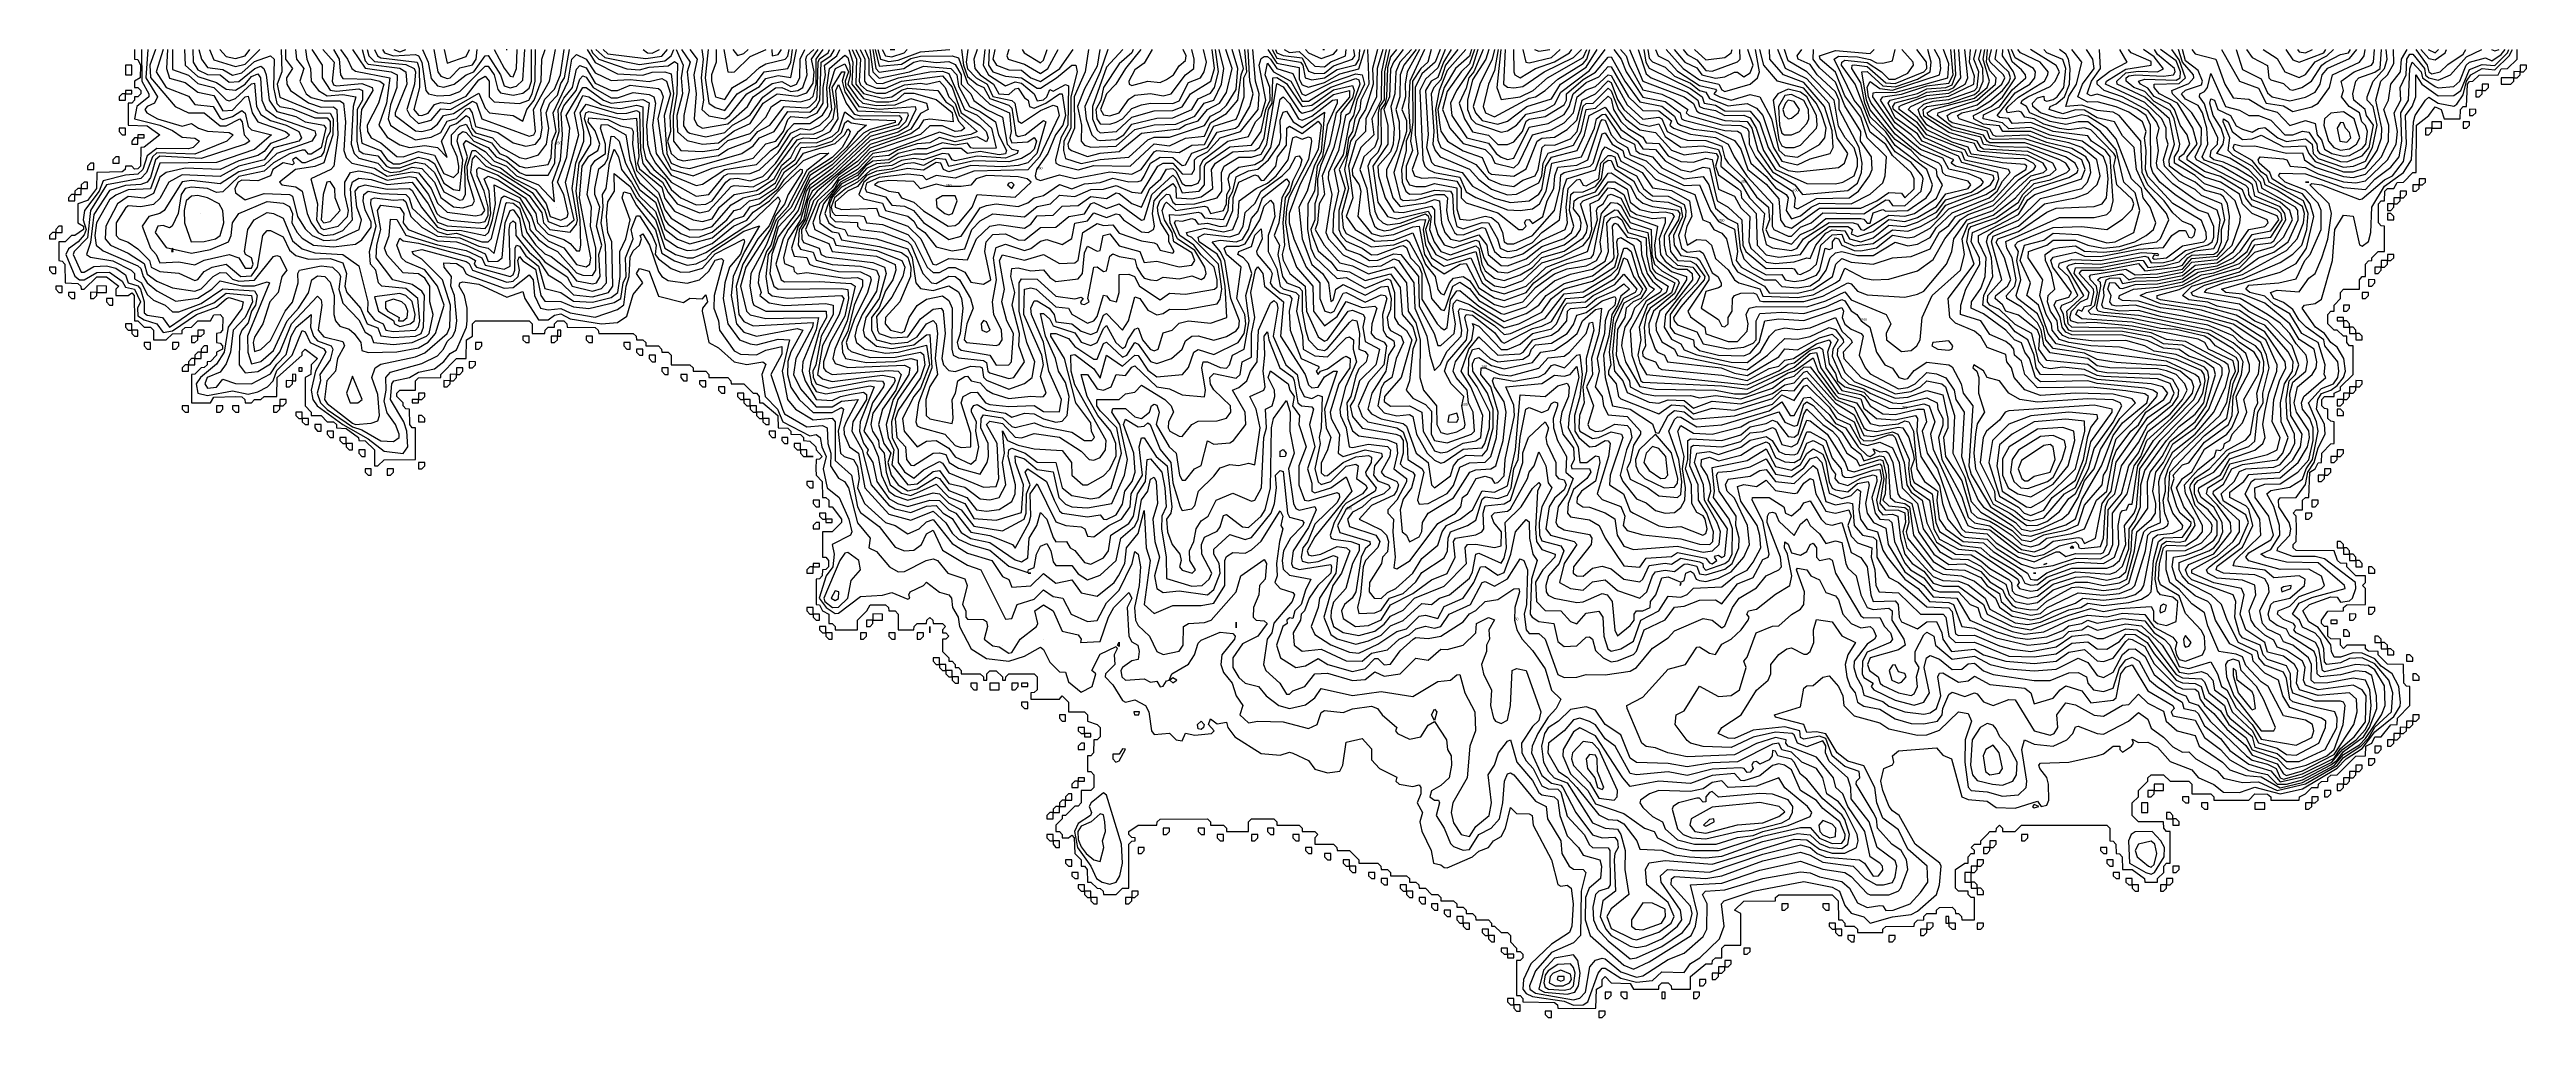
# Model space of a CAD drawing. Header units: metres. Extents: x 310028 to 360472, y 4137098 to 4159193.
# Drawn here: x 332738 to 344512, y 4154588 to 4159193 of the extents above; entities that cross this region are included whole.
import ezdxf

# ---------------------------------------------------------------- set-up
doc = ezdxf.new("R2010")
doc.units = ezdxf.units.M
for name, color, linetype in [('COAST', 5, 'Continuous'), ('CONTOUR', 254, 'Continuous'), ('CONTOUR_INDEX', 33, 'Continuous'), ('CONTOUR_LABELS', 7, 'Continuous')]:
    doc.layers.add(name, color=color, linetype=linetype)

msp = doc.modelspace()

# ---------------------------------------------------------------- linework, layer by layer
at = {"layer": 'COAST'}
for points in [[(333142, 4159192), (333142, 4159147), (333158, 4159145), (333170, 4159118), (333169, 4159057), (333142, 4159042), (333142, 4159012), (333158, 4159012), (333172, 4158997), (333172, 4158982), (333158, 4158968), (333142, 4158967), (333142, 4158952), (333128, 4158938), (333112, 4158937), (333112, 4158832), (333202, 4158830), (333262, 4158787), (333187, 4158728), (333172, 4158727), (333170, 4158638), (333158, 4158625), (333142, 4158624), (333128, 4158638), (333098, 4158638), (333097, 4158622), (333082, 4158610), (332962, 4158608), (332961, 4158532), (332918, 4158474), (332872, 4158458), (332872, 4158368), (332899, 4158352), (332899, 4158337), (332858, 4158308), (332842, 4158308), (332812, 4158278), (332782, 4158278), (332782, 4158188), (332798, 4158186), (332811, 4158172), (332812, 4158082), (332872, 4158080), (332886, 4158067), (332888, 4158052), (332902, 4158052), (332962, 4158111), (333008, 4158111), (333067, 4158067), (333052, 4158052), (333052, 4158022), (333112, 4158022), (333128, 4158035), (333140, 4158022), (333142, 4157902), (333158, 4157901), (333187, 4157872), (333218, 4157872), (333232, 4157857), (333232, 4157812), (333292, 4157811), (333322, 4157840), (333368, 4157842), (333368, 4157857), (333382, 4157870), (333412, 4157872), (333442, 4157902), (333502, 4157902), (333518, 4157931), (333548, 4157932), (333562, 4157918), (333560, 4157857), (333548, 4157844), (333532, 4157842), (333532, 4157798), (333548, 4157796), (333560, 4157782), (333559, 4157767), (333532, 4157752), (333531, 4157738), (333502, 4157708), (333487, 4157707), (333487, 4157692), (333472, 4157679), (333458, 4157678), (333428, 4157648), (333412, 4157647), (333412, 4157512), (333502, 4157512), (333518, 4157539), (333622, 4157541), (333652, 4157540), (333666, 4157527), (333668, 4157512), (333698, 4157512), (333712, 4157527), (333742, 4157527), (333758, 4157541), (333818, 4157542), (333820, 4157632), (333938, 4157738), (333938, 4157752), (333952, 4157767), (334011, 4157722), (333982, 4157692), (333980, 4157647), (333952, 4157632), (333952, 4157498), (333982, 4157467), (333982, 4157452), (334028, 4157452), (334058, 4157422), (334088, 4157421), (334102, 4157408), (334102, 4157392), (334148, 4157390), (334206, 4157347), (334208, 4157332), (334238, 4157331), (334282, 4157288), (334282, 4157212), (334298, 4157212), (334328, 4157241), (334478, 4157242), (334478, 4157392), (334462, 4157393), (334450, 4157408), (334448, 4157482), (334432, 4157483), (334419, 4157498), (334418, 4157512), (334388, 4157542), (334388, 4157557), (334402, 4157572), (334478, 4157572), (334478, 4157617), (334492, 4157631), (334598, 4157632), (334598, 4157647), (334672, 4157722), (334718, 4157722), (334720, 4157812), (334748, 4157828), (334749, 4157887), (334762, 4157902), (335018, 4157902), (335032, 4157887), (335032, 4157842), (335092, 4157842), (335093, 4157857), (335108, 4157871), (335138, 4157872), (335138, 4157887), (335152, 4157902), (335182, 4157901), (335197, 4157887), (335198, 4157872), (335332, 4157870), (335346, 4157857), (335348, 4157842), (335512, 4157841), (335527, 4157828), (335528, 4157812), (335558, 4157812), (335572, 4157798), (335572, 4157782), (335632, 4157782), (335647, 4157767), (335648, 4157752), (335678, 4157752), (335692, 4157738), (335692, 4157692), (335782, 4157692), (335797, 4157678), (335798, 4157662), (335858, 4157662), (335872, 4157647), (335872, 4157632), (335962, 4157632), (335977, 4157617), (335978, 4157602), (336038, 4157602), (336082, 4157557), (336098, 4157557), (336111, 4157542), (336112, 4157512), (336128, 4157512), (336199, 4157452), (336202, 4157392), (336247, 4157391), (336262, 4157377), (336262, 4157362), (336308, 4157361), (336322, 4157347), (336322, 4157332), (336352, 4157330), (336381, 4157302), (336382, 4157288), (336411, 4157257), (336398, 4157243), (336382, 4157242), (336381, 4157198), (336382, 4157167), (336411, 4157138), (336412, 4157062), (336428, 4157062), (336442, 4157048), (336442, 4157017), (336458, 4157017), (336502, 4156958), (336502, 4156942), (336458, 4156898), (336412, 4156898), (336412, 4156777), (336428, 4156777), (336440, 4156762), (336441, 4156732), (336428, 4156718), (336412, 4156717), (336410, 4156688), (336398, 4156674), (336382, 4156672), (336382, 4156552), (336398, 4156551), (336412, 4156522), (336442, 4156507), (336442, 4156462), (336458, 4156462), (336472, 4156448), (336472, 4156432), (336578, 4156432), (336578, 4156477), (336623, 4156522), (336638, 4156551), (336712, 4156551), (336726, 4156538), (336728, 4156522), (336757, 4156522), (336772, 4156507), (336772, 4156432), (336847, 4156432), (336848, 4156448), (336862, 4156462), (336907, 4156462), (336908, 4156477), (336922, 4156491), (336937, 4156477), (336938, 4156462), (336982, 4156462), (336997, 4156448), (336982, 4156432), (336982, 4156418), (336998, 4156417), (337012, 4156402), (336998, 4156388), (336982, 4156387), (336982, 4156328), (337012, 4156298), (337012, 4156282), (337028, 4156282), (337042, 4156267), (337042, 4156252), (337058, 4156252), (337072, 4156238), (337072, 4156222), (337162, 4156222), (337177, 4156208), (337178, 4156192), (337193, 4156192), (337193, 4156222), (337207, 4156237), (337238, 4156237), (337267, 4156208), (337267, 4156192), (337282, 4156192), (337283, 4156208), (337298, 4156222), (337418, 4156222), (337432, 4156208), (337432, 4156147), (337418, 4156133), (337402, 4156132), (337402, 4156102), (337538, 4156102), (337552, 4156117), (337582, 4156087), (337582, 4156042), (337658, 4156042), (337672, 4156027), (337672, 4155997), (337718, 4155982), (337732, 4155967), (337732, 4155922), (337718, 4155908), (337702, 4155908), (337701, 4155847), (337688, 4155833), (337672, 4155832), (337672, 4155758), (337688, 4155757), (337702, 4155742), (337702, 4155682), (337688, 4155668), (337642, 4155668), (337641, 4155608), (337628, 4155593), (337612, 4155593), (337568, 4155548), (337552, 4155548), (337552, 4155532), (337522, 4155502), (337522, 4155472), (337538, 4155472), (337552, 4155458), (337552, 4155442), (337582, 4155442), (337597, 4155455), (337608, 4155442), (337612, 4155368), (337641, 4155338), (337642, 4155308), (337658, 4155307), (337670, 4155292), (337672, 4155232), (337688, 4155232), (337718, 4155202), (337732, 4155201), (337747, 4155188), (337748, 4155172), (337808, 4155172), (337838, 4155202), (337868, 4155202), (337869, 4155412), (337882, 4155426), (337898, 4155428), (337898, 4155442), (337882, 4155444), (337869, 4155458), (337869, 4155472), (337912, 4155502), (338002, 4155502), (338003, 4155518), (338017, 4155531), (338242, 4155532), (338257, 4155518), (338257, 4155502), (338318, 4155502), (338332, 4155488), (338332, 4155472), (338438, 4155472), (338438, 4155518), (338452, 4155532), (338558, 4155532), (338572, 4155518), (338572, 4155502), (338678, 4155502), (338692, 4155488), (338692, 4155472), (338752, 4155472), (338767, 4155458), (338752, 4155442), (338752, 4155412), (338842, 4155412), (338857, 4155397), (338858, 4155382), (338918, 4155382), (338962, 4155338), (338962, 4155322), (339052, 4155322), (339067, 4155308), (339068, 4155292), (339098, 4155292), (339112, 4155278), (339112, 4155262), (339188, 4155262), (339202, 4155248), (339202, 4155232), (339232, 4155232), (339247, 4155218), (339248, 4155202), (339278, 4155202), (339307, 4155172), (339338, 4155172), (339352, 4155158), (339352, 4155142), (339412, 4155142), (339427, 4155128), (339428, 4155112), (339458, 4155112), (339472, 4155098), (339472, 4155082), (339502, 4155082), (339517, 4155068), (339518, 4155052), (339578, 4155052), (339592, 4155037), (339592, 4155022), (339607, 4155022), (339638, 4154992), (339668, 4154992), (339682, 4154978), (339682, 4154948), (339712, 4154918), (339712, 4154902), (339728, 4154902), (339742, 4154888), (339742, 4154872), (339728, 4154858), (339712, 4154858), (339712, 4154692), (339728, 4154692), (339742, 4154678), (339742, 4154662), (339892, 4154659), (339906, 4154648), (339908, 4154632), (339982, 4154630), (340088, 4154632), (340091, 4154722), (340118, 4154738), (340119, 4154768), (340132, 4154782), (340162, 4154752), (340252, 4154749), (340268, 4154722), (340388, 4154722), (340388, 4154738), (340402, 4154752), (340432, 4154752), (340447, 4154738), (340448, 4154722), (340538, 4154722), (340539, 4154782), (340612, 4154842), (340642, 4154842), (340643, 4154858), (340658, 4154872), (340688, 4154872), (340688, 4154918), (340702, 4154932), (340778, 4154932), (340778, 4155082), (340748, 4155098), (340792, 4155141), (340942, 4155142), (340943, 4155158), (340958, 4155171), (341212, 4155171), (341240, 4155142), (341242, 4155052), (341258, 4155052), (341272, 4155037), (341272, 4155022), (341317, 4155022), (341332, 4155008), (341332, 4154992), (341452, 4154992), (341453, 4155008), (341467, 4155021), (341602, 4155022), (341603, 4155037), (341618, 4155051), (341648, 4155052), (341648, 4155068), (341662, 4155082), (341708, 4155082), (341708, 4155098), (341722, 4155111), (341782, 4155112), (341797, 4155098), (341798, 4155082), (341812, 4155082), (341827, 4155068), (341828, 4155052), (341888, 4155052), (341888, 4155158), (341872, 4155158), (341858, 4155172), (341858, 4155188), (341812, 4155189), (341799, 4155202), (341798, 4155292), (341842, 4155322), (341858, 4155322), (341858, 4155352), (341872, 4155367), (341888, 4155368), (341888, 4155382), (341873, 4155397), (341888, 4155412), (341918, 4155412), (341918, 4155428), (341948, 4155458), (341962, 4155472), (341992, 4155472), (341993, 4155488), (342008, 4155502), (342022, 4155488), (342022, 4155472), (342052, 4155472), (342082, 4155472), (342112, 4155502), (342518, 4155502), (342532, 4155488), (342532, 4155428), (342548, 4155427), (342561, 4155412), (342562, 4155368), (342578, 4155366), (342591, 4155352), (342592, 4155292), (342638, 4155291), (342696, 4155248), (342698, 4155232), (342758, 4155232), (342758, 4155248), (342788, 4155278), (342789, 4155308), (342802, 4155322), (342818, 4155322), (342818, 4155472), (342802, 4155473), (342788, 4155488), (342787, 4155518), (342668, 4155519), (342638, 4155548), (342638, 4155608), (342668, 4155638), (342668, 4155668), (342713, 4155712), (342713, 4155728), (342728, 4155742), (342787, 4155742), (342818, 4155712), (342908, 4155712), (342922, 4155698), (342922, 4155652), (343012, 4155651), (343027, 4155638), (343027, 4155622), (343192, 4155622), (343222, 4155652), (343282, 4155650), (343297, 4155638), (343297, 4155622), (343432, 4155622), (343433, 4155638), (343462, 4155652), (343492, 4155682), (343522, 4155682), (343524, 4155698), (343538, 4155710), (343568, 4155712), (343569, 4155728), (343582, 4155740), (343612, 4155742), (343702, 4155831), (343748, 4155832), (343749, 4155878), (343778, 4155892), (343792, 4155922), (343822, 4155922), (343868, 4155980), (343898, 4155982), (343899, 4156012), (343958, 4156072), (343958, 4156162), (343942, 4156163), (343929, 4156178), (343928, 4156267), (343852, 4156268), (343808, 4156312), (343808, 4156328), (343762, 4156330), (343748, 4156342), (343748, 4156358), (343658, 4156358), (343642, 4156343), (343628, 4156358), (343628, 4156387), (343582, 4156389), (343569, 4156402), (343568, 4156448), (343552, 4156448), (343538, 4156462), (343538, 4156477), (343568, 4156521), (343642, 4156522), (343643, 4156538), (343658, 4156550), (343748, 4156552), (343748, 4156628), (343733, 4156642), (343748, 4156657), (343748, 4156688), (343702, 4156689), (343658, 4156732), (343658, 4156748), (343628, 4156749), (343614, 4156762), (343598, 4156808), (343418, 4156809), (343403, 4156822), (343403, 4156837), (343418, 4156852), (343419, 4156912), (343418, 4156972), (343403, 4156987), (343418, 4157002), (343448, 4157002), (343448, 4157048), (343462, 4157062), (343478, 4157062), (343482, 4157182), (343508, 4157198), (343522, 4157226), (343538, 4157228), (343539, 4157272), (343582, 4157317), (343598, 4157318), (343598, 4157422), (343582, 4157424), (343569, 4157437), (343568, 4157482), (343552, 4157484), (343540, 4157498), (343539, 4157527), (343552, 4157542), (343598, 4157542), (343598, 4157557), (343628, 4157572), (343629, 4157587), (343688, 4157647), (343688, 4157782), (343672, 4157783), (343658, 4157798), (343658, 4157828), (343642, 4157828), (343612, 4157858), (343598, 4157858), (343568, 4157887), (343569, 4157932), (343582, 4157947), (343598, 4157947), (343598, 4157977), (343628, 4158008), (343628, 4158037), (343642, 4158052), (343718, 4158052), (343718, 4158097), (343732, 4158112), (343748, 4158112), (343748, 4158172), (343762, 4158187), (343778, 4158188), (343778, 4158202), (343808, 4158232), (343838, 4158232), (343838, 4158352), (343822, 4158353), (343809, 4158368), (343809, 4158458), (343822, 4158472), (343838, 4158472), (343840, 4158518), (343852, 4158531), (343882, 4158532), (343898, 4158560), (343928, 4158562), (343972, 4158607), (343988, 4158608), (343990, 4158832), (344048, 4158878), (344078, 4158920), (344107, 4158907), (344122, 4158862), (344198, 4158862), (344199, 4158907), (344212, 4158922), (344228, 4158922), (344232, 4159027), (344242, 4159041), (344258, 4159042), (344288, 4159071), (344378, 4159072), (344392, 4159101), (344422, 4159102), (344468, 4159147), (344469, 4159192)], [(333098, 4159072), (333128, 4159072), (333128, 4159118), (333098, 4159118), (333098, 4159072)], [(344392, 4159042), (344392, 4159027), (344438, 4159027), (344452, 4159042), (344452, 4159057), (344392, 4159057), (344392, 4159042)], [(344452, 4159072), (344452, 4159057), (344468, 4159057), (344482, 4159072), (344482, 4159087), (344452, 4159088), (344452, 4159072)], [(344482, 4159102), (344482, 4159087), (344498, 4159087), (344512, 4159102), (344512, 4159118), (344482, 4159118), (344482, 4159102)], [(333068, 4158952), (333098, 4158952), (333098, 4158982), (333082, 4158982), (333068, 4158967), (333068, 4158952)], [(333098, 4158982), (333128, 4158982), (333128, 4158997), (333098, 4158997), (333098, 4158982)], [(344272, 4158982), (344272, 4158967), (344288, 4158967), (344302, 4158982), (344302, 4158997), (344272, 4158998), (344272, 4158982)], [(344302, 4159012), (344302, 4158997), (344318, 4158997), (344332, 4159012), (344332, 4159027), (344302, 4159028), (344302, 4159012)], [(333068, 4158802), (333082, 4158787), (333098, 4158787), (333098, 4158818), (333068, 4158818), (333068, 4158802)], [(344032, 4158802), (344032, 4158787), (344048, 4158787), (344062, 4158802), (344062, 4158818), (344032, 4158818), (344032, 4158802)], [(344062, 4158832), (344062, 4158818), (344108, 4158818), (344108, 4158848), (344062, 4158848), (344062, 4158832)], [(344212, 4158832), (344212, 4158818), (344228, 4158818), (344242, 4158832), (344242, 4158848), (344212, 4158848), (344212, 4158832)], [(344242, 4158892), (344242, 4158878), (344258, 4158878), (344272, 4158892), (344272, 4158907), (344242, 4158908), (344242, 4158892)], [(333128, 4158742), (333158, 4158742), (333158, 4158772), (333142, 4158772), (333128, 4158757), (333128, 4158742)], [(333158, 4158772), (333187, 4158772), (333188, 4158787), (333158, 4158787), (333158, 4158772)], [(332918, 4158622), (332948, 4158622), (332948, 4158652), (332932, 4158652), (332918, 4158638), (332918, 4158622)], [(333038, 4158652), (333068, 4158652), (333068, 4158682), (333052, 4158682), (333038, 4158667), (333038, 4158652)], [(344002, 4158562), (344002, 4158548), (344018, 4158548), (344032, 4158562), (344032, 4158577), (344002, 4158577), (344002, 4158562)], [(332828, 4158472), (332858, 4158472), (332858, 4158502), (332842, 4158502), (332828, 4158487), (332828, 4158472)], [(332858, 4158502), (332888, 4158502), (332888, 4158532), (332872, 4158532), (332858, 4158518), (332858, 4158502)], [(332888, 4158532), (332918, 4158532), (332918, 4158562), (332902, 4158562), (332888, 4158548), (332888, 4158532)], [(343882, 4158472), (343882, 4158458), (343898, 4158458), (343912, 4158472), (343912, 4158487), (343882, 4158487), (343882, 4158472)], [(343912, 4158502), (343912, 4158487), (343928, 4158487), (343942, 4158502), (343942, 4158518), (343912, 4158518), (343912, 4158502)], [(343972, 4158532), (343972, 4158518), (343988, 4158518), (344002, 4158532), (344002, 4158548), (343972, 4158548), (343972, 4158532)], [(332768, 4158322), (332798, 4158322), (332798, 4158352), (332782, 4158352), (332768, 4158337), (332768, 4158322)], [(343852, 4158442), (343852, 4158427), (343868, 4158427), (343882, 4158442), (343882, 4158458), (343852, 4158458), (343852, 4158442)], [(343852, 4158382), (343882, 4158382), (343882, 4158398), (343868, 4158412), (343852, 4158412), (343852, 4158382)], [(332738, 4158292), (332768, 4158292), (332768, 4158322), (332752, 4158322), (332738, 4158307), (332738, 4158292)], [(332738, 4158142), (332752, 4158127), (332768, 4158127), (332768, 4158157), (332738, 4158157), (332738, 4158142)], [(343792, 4158142), (343792, 4158127), (343808, 4158127), (343822, 4158142), (343822, 4158157), (343792, 4158157), (343792, 4158142)], [(343822, 4158172), (343822, 4158157), (343838, 4158157), (343852, 4158172), (343852, 4158188), (343822, 4158188), (343822, 4158172)], [(343852, 4158202), (343852, 4158188), (343868, 4158188), (343882, 4158202), (343882, 4158217), (343852, 4158217), (343852, 4158202)], [(332768, 4158052), (332782, 4158037), (332798, 4158037), (332798, 4158067), (332768, 4158067), (332768, 4158052)], [(332828, 4158022), (332842, 4158008), (332858, 4158008), (332858, 4158037), (332828, 4158037), (332828, 4158022)], [(332932, 4158022), (332932, 4158008), (332948, 4158008), (332962, 4158022), (332962, 4158037), (332932, 4158038), (332932, 4158022)], [(332962, 4158052), (332962, 4158037), (333008, 4158037), (333008, 4158067), (332962, 4158068), (332962, 4158052)], [(333008, 4157992), (333022, 4157977), (333038, 4157977), (333038, 4158008), (333008, 4158008), (333008, 4157992)], [(343732, 4158022), (343732, 4158008), (343748, 4158008), (343762, 4158022), (343762, 4158037), (343732, 4158037), (343732, 4158022)], [(343762, 4158082), (343762, 4158067), (343778, 4158067), (343792, 4158082), (343792, 4158097), (343762, 4158098), (343762, 4158082)], [(333098, 4157872), (333112, 4157857), (333128, 4157857), (333128, 4157887), (333098, 4157887), (333098, 4157872)], [(343612, 4157902), (343642, 4157902), (343642, 4157918), (343612, 4157918), (343612, 4157902)], [(343642, 4157962), (343642, 4157947), (343658, 4157947), (343672, 4157962), (343672, 4157977), (343642, 4157977), (343642, 4157962)], [(343642, 4157872), (343672, 4157872), (343672, 4157887), (343658, 4157902), (343642, 4157902), (343642, 4157872)], [(343672, 4157842), (343702, 4157842), (343702, 4157857), (343688, 4157872), (343672, 4157872), (343672, 4157842)], [(333128, 4157842), (333142, 4157828), (333158, 4157828), (333158, 4157857), (333128, 4157857), (333128, 4157842)], [(333187, 4157782), (333202, 4157767), (333218, 4157767), (333218, 4157798), (333187, 4157798), (333187, 4157782)], [(333322, 4157782), (333322, 4157767), (333338, 4157767), (333352, 4157782), (333352, 4157798), (333322, 4157798), (333322, 4157782)], [(333412, 4157812), (333412, 4157798), (333428, 4157798), (333442, 4157812), (333442, 4157828), (333412, 4157828), (333412, 4157812)], [(333428, 4157722), (333458, 4157722), (333458, 4157752), (333442, 4157752), (333428, 4157738), (333428, 4157722)], [(333442, 4157842), (333442, 4157828), (333458, 4157828), (333472, 4157842), (333472, 4157857), (333442, 4157858), (333442, 4157842)], [(333458, 4157752), (333488, 4157752), (333488, 4157782), (333472, 4157782), (333458, 4157767), (333458, 4157752)], [(334762, 4157782), (334762, 4157767), (334778, 4157767), (334792, 4157782), (334792, 4157798), (334762, 4157798), (334762, 4157782)], [(334988, 4157812), (335002, 4157798), (335018, 4157798), (335018, 4157828), (334988, 4157828), (334988, 4157812)], [(335122, 4157812), (335122, 4157798), (335138, 4157798), (335152, 4157812), (335152, 4157828), (335122, 4157828), (335122, 4157812)], [(335152, 4157842), (335152, 4157828), (335168, 4157828), (335168, 4157857), (335152, 4157858), (335152, 4157842)], [(335288, 4157812), (335302, 4157798), (335318, 4157798), (335318, 4157828), (335288, 4157828), (335288, 4157812)], [(335468, 4157782), (335482, 4157767), (335498, 4157767), (335498, 4157798), (335468, 4157798), (335468, 4157782)], [(335528, 4157752), (335542, 4157738), (335558, 4157738), (335558, 4157767), (335528, 4157767), (335528, 4157752)], [(343702, 4157812), (343732, 4157812), (343732, 4157828), (343718, 4157842), (343702, 4157842), (343702, 4157812)], [(333368, 4157662), (333398, 4157662), (333398, 4157692), (333382, 4157692), (333368, 4157678), (333368, 4157662)], [(333398, 4157692), (333428, 4157692), (333428, 4157722), (333412, 4157722), (333398, 4157707), (333398, 4157692)], [(333892, 4157632), (333892, 4157617), (333908, 4157617), (333908, 4157647), (333892, 4157648), (333892, 4157632)], [(333922, 4157662), (333938, 4157662), (333938, 4157678), (333922, 4157678), (333922, 4157662)], [(334642, 4157632), (334642, 4157617), (334658, 4157617), (334672, 4157632), (334672, 4157647), (334642, 4157648), (334642, 4157632)], [(334672, 4157662), (334672, 4157647), (334688, 4157647), (334702, 4157662), (334702, 4157678), (334672, 4157678), (334672, 4157662)], [(334732, 4157692), (334732, 4157678), (334748, 4157678), (334762, 4157692), (334762, 4157707), (334732, 4157708), (334732, 4157692)], [(335588, 4157722), (335602, 4157707), (335618, 4157707), (335618, 4157738), (335588, 4157738), (335588, 4157722)], [(335648, 4157662), (335662, 4157647), (335678, 4157647), (335678, 4157678), (335648, 4157678), (335648, 4157662)], [(335738, 4157632), (335752, 4157617), (335768, 4157617), (335768, 4157647), (335738, 4157647), (335738, 4157632)], [(333832, 4157512), (333832, 4157498), (333848, 4157498), (333862, 4157512), (333862, 4157527), (333832, 4157527), (333832, 4157512)], [(333862, 4157602), (333862, 4157587), (333878, 4157587), (333892, 4157602), (333892, 4157617), (333862, 4157618), (333862, 4157602)], [(334462, 4157512), (334492, 4157512), (334492, 4157527), (334462, 4157527), (334462, 4157512)], [(334492, 4157542), (334492, 4157527), (334508, 4157527), (334522, 4157542), (334522, 4157557), (334492, 4157557), (334492, 4157542)], [(334612, 4157602), (334612, 4157587), (334628, 4157587), (334642, 4157602), (334642, 4157617), (334612, 4157618), (334612, 4157602)], [(335828, 4157602), (335842, 4157587), (335858, 4157587), (335858, 4157617), (335828, 4157617), (335828, 4157602)], [(335918, 4157572), (335932, 4157557), (335948, 4157557), (335948, 4157587), (335918, 4157587), (335918, 4157572)], [(336008, 4157542), (336022, 4157527), (336038, 4157527), (336038, 4157557), (336008, 4157557), (336008, 4157542)], [(336038, 4157512), (336052, 4157498), (336068, 4157498), (336068, 4157527), (336038, 4157527), (336038, 4157512)], [(343612, 4157512), (343612, 4157498), (343628, 4157498), (343642, 4157512), (343642, 4157527), (343612, 4157528), (343612, 4157512)], [(343642, 4157542), (343642, 4157527), (343658, 4157527), (343672, 4157542), (343672, 4157557), (343642, 4157558), (343642, 4157542)], [(343672, 4157572), (343672, 4157557), (343688, 4157557), (343702, 4157572), (343702, 4157587), (343672, 4157588), (343672, 4157572)], [(343702, 4157602), (343702, 4157587), (343718, 4157587), (343732, 4157602), (343732, 4157617), (343702, 4157618), (343702, 4157602)], [(333368, 4157482), (333382, 4157467), (333398, 4157467), (333398, 4157498), (333368, 4157498), (333368, 4157482)], [(333532, 4157482), (333532, 4157467), (333548, 4157467), (333562, 4157482), (333562, 4157498), (333532, 4157498), (333532, 4157482)], [(333608, 4157482), (333622, 4157467), (333638, 4157467), (333638, 4157498), (333608, 4157498), (333608, 4157482)], [(333802, 4157482), (333802, 4157467), (333818, 4157467), (333832, 4157482), (333832, 4157498), (333802, 4157498), (333802, 4157482)], [(333908, 4157452), (333922, 4157437), (333938, 4157437), (333938, 4157467), (333908, 4157467), (333908, 4157452)], [(333938, 4157422), (333952, 4157408), (333968, 4157408), (333968, 4157437), (333938, 4157437), (333938, 4157422)], [(333998, 4157392), (334012, 4157377), (334028, 4157377), (334028, 4157408), (333998, 4157408), (333998, 4157392)], [(334492, 4157422), (334522, 4157422), (334522, 4157437), (334508, 4157452), (334492, 4157452), (334492, 4157422)], [(336068, 4157482), (336082, 4157467), (336098, 4157467), (336098, 4157498), (336068, 4157498), (336068, 4157482)], [(336098, 4157452), (336112, 4157437), (336128, 4157437), (336128, 4157467), (336098, 4157467), (336098, 4157452)], [(336128, 4157422), (336142, 4157408), (336158, 4157408), (336158, 4157437), (336128, 4157437), (336128, 4157422)], [(343612, 4157452), (343642, 4157452), (343642, 4157467), (343628, 4157482), (343612, 4157482), (343612, 4157452)], [(334058, 4157362), (334072, 4157347), (334088, 4157347), (334088, 4157377), (334058, 4157377), (334058, 4157362)], [(334118, 4157332), (334132, 4157318), (334148, 4157318), (334148, 4157347), (334118, 4157347), (334118, 4157332)], [(334148, 4157302), (334162, 4157288), (334178, 4157288), (334178, 4157318), (334148, 4157318), (334148, 4157302)], [(334208, 4157272), (334222, 4157257), (334238, 4157257), (334238, 4157288), (334208, 4157288), (334208, 4157272)], [(336158, 4157362), (336172, 4157347), (336188, 4157347), (336188, 4157377), (336158, 4157377), (336158, 4157362)], [(336218, 4157332), (336232, 4157318), (336247, 4157318), (336248, 4157347), (336218, 4157347), (336218, 4157332)], [(336278, 4157302), (336292, 4157288), (336308, 4157288), (336308, 4157318), (336278, 4157318), (336278, 4157302)], [(336308, 4157272), (336322, 4157257), (336337, 4157257), (336338, 4157288), (336308, 4157288), (336308, 4157272)], [(343612, 4157272), (343612, 4157257), (343628, 4157257), (343642, 4157272), (343642, 4157288), (343612, 4157288), (343612, 4157272)], [(334238, 4157182), (334252, 4157167), (334267, 4157167), (334267, 4157198), (334238, 4157198), (334238, 4157182)], [(334342, 4157182), (334342, 4157167), (334358, 4157167), (334372, 4157182), (334372, 4157198), (334342, 4157198), (334342, 4157182)], [(334492, 4157212), (334492, 4157198), (334508, 4157198), (334522, 4157212), (334522, 4157228), (334492, 4157228), (334492, 4157212)], [(336337, 4157257), (336368, 4157257), (336337, 4157257)], [(343522, 4157152), (343522, 4157138), (343538, 4157138), (343552, 4157152), (343552, 4157167), (343522, 4157168), (343522, 4157152)], [(343552, 4157182), (343552, 4157167), (343568, 4157167), (343582, 4157182), (343582, 4157198), (343552, 4157198), (343552, 4157182)], [(343582, 4157242), (343582, 4157228), (343598, 4157228), (343612, 4157242), (343612, 4157257), (343582, 4157257), (343582, 4157242)], [(336337, 4157122), (336352, 4157107), (336368, 4157107), (336368, 4157138), (336337, 4157138), (336337, 4157122)], [(336368, 4157032), (336382, 4157017), (336398, 4157017), (336398, 4157048), (336368, 4157048), (336368, 4157032)], [(343492, 4157032), (343492, 4157017), (343508, 4157017), (343522, 4157032), (343522, 4157048), (343492, 4157048), (343492, 4157032)], [(336368, 4156912), (336398, 4156912), (336398, 4156942), (336382, 4156942), (336368, 4156928), (336368, 4156912)], [(336398, 4156972), (336412, 4156958), (336428, 4156958), (336428, 4156987), (336398, 4156987), (336398, 4156972)], [(336428, 4156942), (336458, 4156942), (336458, 4156958), (336428, 4156958), (336428, 4156942)], [(343462, 4156972), (343462, 4156958), (343478, 4156958), (343492, 4156972), (343492, 4156987), (343462, 4156987), (343462, 4156972)], [(343612, 4156822), (343642, 4156822), (343642, 4156837), (343628, 4156852), (343612, 4156852), (343612, 4156822)], [(343642, 4156792), (343672, 4156792), (343672, 4156808), (343658, 4156822), (343642, 4156822), (343642, 4156792)], [(336337, 4156702), (336368, 4156702), (336368, 4156732), (336352, 4156732), (336337, 4156717), (336337, 4156702)], [(336368, 4156732), (336398, 4156732), (336398, 4156748), (336368, 4156748), (336368, 4156732)], [(343672, 4156762), (343702, 4156762), (343702, 4156777), (343688, 4156792), (343672, 4156792), (343672, 4156762)], [(343702, 4156732), (343732, 4156732), (343732, 4156748), (343718, 4156762), (343702, 4156762), (343702, 4156732)], [(343762, 4156702), (343792, 4156702), (343792, 4156717), (343778, 4156732), (343762, 4156732), (343762, 4156702)], [(336337, 4156522), (336352, 4156507), (336368, 4156507), (336368, 4156538), (336337, 4156538), (336337, 4156522)], [(336368, 4156492), (336382, 4156477), (336398, 4156477), (336398, 4156507), (336368, 4156507), (336368, 4156492)], [(336622, 4156462), (336622, 4156448), (336638, 4156448), (336652, 4156462), (336652, 4156477), (336622, 4156478), (336622, 4156462)], [(336652, 4156492), (336652, 4156477), (336698, 4156477), (336698, 4156507), (336652, 4156508), (336652, 4156492)], [(343582, 4156462), (343612, 4156462), (343612, 4156477), (343582, 4156478), (343582, 4156462)], [(343672, 4156492), (343672, 4156477), (343688, 4156477), (343702, 4156492), (343702, 4156507), (343672, 4156508), (343672, 4156492)], [(343762, 4156522), (343762, 4156507), (343778, 4156507), (343792, 4156522), (343792, 4156538), (343762, 4156538), (343762, 4156522)], [(336398, 4156432), (336412, 4156418), (336428, 4156418), (336428, 4156448), (336398, 4156448), (336398, 4156432)], [(336428, 4156402), (336442, 4156387), (336458, 4156387), (336458, 4156418), (336428, 4156418), (336428, 4156402)], [(336592, 4156402), (336592, 4156387), (336607, 4156387), (336622, 4156402), (336622, 4156418), (336592, 4156418), (336592, 4156402)], [(336728, 4156402), (336742, 4156387), (336757, 4156387), (336758, 4156418), (336728, 4156418), (336728, 4156402)], [(336862, 4156402), (336862, 4156387), (336878, 4156387), (336892, 4156402), (336892, 4156418), (336862, 4156418), (336862, 4156402)], [(336922, 4156432), (336922, 4156418), (336922, 4156448), (336922, 4156432)], [(343642, 4156402), (343672, 4156402), (343672, 4156418), (343658, 4156432), (343642, 4156432), (343642, 4156402)], [(343792, 4156372), (343822, 4156372), (343822, 4156387), (343808, 4156402), (343792, 4156402), (343792, 4156372)], [(343822, 4156342), (343852, 4156342), (343852, 4156358), (343838, 4156372), (343822, 4156372), (343822, 4156342)], [(343852, 4156312), (343882, 4156312), (343882, 4156328), (343868, 4156342), (343852, 4156342), (343852, 4156312)], [(336938, 4156282), (336952, 4156267), (336968, 4156267), (336968, 4156298), (336938, 4156298), (336938, 4156282)], [(336968, 4156252), (336982, 4156238), (336998, 4156238), (336998, 4156267), (336968, 4156267), (336968, 4156252)], [(336998, 4156222), (337012, 4156208), (337028, 4156208), (337028, 4156238), (336998, 4156238), (336998, 4156222)], [(343942, 4156282), (343972, 4156282), (343972, 4156298), (343958, 4156312), (343942, 4156312), (343942, 4156282)], [(343972, 4156192), (344002, 4156192), (344002, 4156208), (343988, 4156222), (343972, 4156222), (343972, 4156192)], [(337028, 4156192), (337042, 4156178), (337058, 4156178), (337058, 4156208), (337028, 4156208), (337028, 4156192)], [(337118, 4156162), (337132, 4156147), (337148, 4156147), (337148, 4156178), (337118, 4156178), (337118, 4156162)], [(337207, 4156162), (337207, 4156147), (337252, 4156147), (337252, 4156178), (337207, 4156178), (337207, 4156162)], [(337312, 4156162), (337312, 4156147), (337328, 4156147), (337342, 4156162), (337342, 4156178), (337312, 4156178), (337312, 4156162)], [(337358, 4156162), (337388, 4156162), (337388, 4156178), (337358, 4156178), (337358, 4156162)], [(337358, 4156072), (337372, 4156058), (337388, 4156058), (337388, 4156087), (337358, 4156087), (337358, 4156072)], [(337538, 4156012), (337552, 4155997), (337568, 4155997), (337568, 4156027), (337538, 4156027), (337538, 4156012)], [(343942, 4155982), (343942, 4155967), (343958, 4155967), (343972, 4155982), (343972, 4155997), (343942, 4155998), (343942, 4155982)], [(343972, 4156012), (343972, 4155997), (343988, 4155997), (344002, 4156012), (344002, 4156027), (343972, 4156027), (343972, 4156012)], [(337628, 4155952), (337642, 4155938), (337658, 4155938), (337658, 4155967), (337628, 4155967), (337628, 4155952)], [(337628, 4155862), (337658, 4155862), (337658, 4155892), (337642, 4155892), (337628, 4155878), (337628, 4155862)], [(337658, 4155922), (337688, 4155922), (337688, 4155938), (337658, 4155938), (337658, 4155922)], [(343792, 4155862), (343792, 4155847), (343808, 4155847), (343822, 4155862), (343822, 4155878), (343792, 4155878), (343792, 4155862)], [(343852, 4155892), (343852, 4155878), (343868, 4155878), (343882, 4155892), (343882, 4155908), (343852, 4155908), (343852, 4155892)], [(343882, 4155922), (343882, 4155908), (343898, 4155908), (343912, 4155922), (343912, 4155938), (343882, 4155938), (343882, 4155922)], [(343912, 4155952), (343912, 4155938), (343928, 4155938), (343942, 4155952), (343942, 4155967), (343912, 4155968), (343912, 4155952)], [(343672, 4155742), (343672, 4155728), (343688, 4155728), (343702, 4155742), (343702, 4155758), (343672, 4155758), (343672, 4155742)], [(343702, 4155772), (343702, 4155758), (343718, 4155758), (343732, 4155772), (343732, 4155788), (343702, 4155788), (343702, 4155772)], [(343762, 4155802), (343762, 4155788), (343778, 4155788), (343792, 4155802), (343792, 4155818), (343762, 4155818), (343762, 4155802)], [(337568, 4155622), (337598, 4155622), (337597, 4155652), (337582, 4155652), (337568, 4155638), (337568, 4155622)], [(337597, 4155682), (337628, 4155682), (337628, 4155712), (337612, 4155712), (337597, 4155698), (337597, 4155682)], [(337628, 4155712), (337658, 4155712), (337658, 4155728), (337628, 4155728), (337628, 4155712)], [(342712, 4155652), (342712, 4155638), (342728, 4155638), (342742, 4155652), (342742, 4155668), (342712, 4155668), (342712, 4155652)], [(342742, 4155682), (342742, 4155668), (342787, 4155668), (342787, 4155698), (342742, 4155698), (342742, 4155682)], [(342878, 4155622), (342892, 4155608), (342908, 4155608), (342908, 4155638), (342878, 4155638), (342878, 4155622)], [(343492, 4155622), (343492, 4155608), (343508, 4155608), (343522, 4155622), (343522, 4155638), (343492, 4155638), (343492, 4155622)], [(343552, 4155652), (343552, 4155638), (343568, 4155638), (343582, 4155652), (343582, 4155668), (343552, 4155668), (343552, 4155652)], [(343612, 4155682), (343612, 4155668), (343628, 4155668), (343642, 4155682), (343642, 4155698), (343612, 4155698), (343612, 4155682)], [(343642, 4155712), (343642, 4155698), (343658, 4155698), (343672, 4155712), (343672, 4155728), (343642, 4155728), (343642, 4155712)], [(337478, 4155532), (337508, 4155532), (337508, 4155562), (337492, 4155562), (337478, 4155548), (337478, 4155532)], [(337508, 4155562), (337538, 4155562), (337538, 4155592), (337522, 4155592), (337508, 4155578), (337508, 4155562)], [(337538, 4155592), (337568, 4155592), (337568, 4155622), (337552, 4155622), (337538, 4155608), (337538, 4155592)], [(342682, 4155562), (342712, 4155562), (342712, 4155608), (342682, 4155608), (342682, 4155562)], [(342802, 4155532), (342832, 4155532), (342832, 4155548), (342818, 4155562), (342802, 4155562), (342802, 4155532)], [(342832, 4155502), (342862, 4155502), (342862, 4155518), (342848, 4155532), (342832, 4155532), (342832, 4155502)], [(342968, 4155592), (342982, 4155578), (342998, 4155578), (342998, 4155608), (342968, 4155608), (342968, 4155592)], [(343222, 4155592), (343222, 4155578), (343268, 4155578), (343268, 4155608), (343222, 4155608), (343222, 4155592)], [(343462, 4155592), (343462, 4155578), (343478, 4155578), (343492, 4155592), (343492, 4155608), (343462, 4155608), (343462, 4155592)], [(337478, 4155442), (337492, 4155428), (337508, 4155428), (337508, 4155458), (337478, 4155458), (337478, 4155442)], [(337508, 4155412), (337522, 4155397), (337538, 4155397), (337538, 4155428), (337508, 4155428), (337508, 4155412)], [(337912, 4155382), (337912, 4155368), (337928, 4155368), (337942, 4155382), (337942, 4155397), (337912, 4155397), (337912, 4155382)], [(338032, 4155472), (338032, 4155458), (338048, 4155458), (338062, 4155472), (338062, 4155488), (338032, 4155488), (338032, 4155472)], [(338198, 4155472), (338212, 4155458), (338228, 4155458), (338228, 4155488), (338198, 4155488), (338198, 4155472)], [(338288, 4155442), (338302, 4155428), (338318, 4155428), (338318, 4155458), (338288, 4155458), (338288, 4155442)], [(338452, 4155442), (338452, 4155428), (338467, 4155428), (338482, 4155442), (338482, 4155458), (338452, 4155458), (338452, 4155442)], [(338528, 4155472), (338542, 4155458), (338558, 4155458), (338558, 4155488), (338528, 4155488), (338528, 4155472)], [(338648, 4155442), (338662, 4155428), (338678, 4155428), (338678, 4155458), (338648, 4155458), (338648, 4155442)], [(338708, 4155382), (338722, 4155368), (338738, 4155368), (338738, 4155397), (338708, 4155397), (338708, 4155382)], [(341932, 4155382), (341932, 4155368), (341948, 4155368), (341962, 4155382), (341962, 4155397), (341932, 4155397), (341932, 4155382)], [(341962, 4155412), (341962, 4155397), (341978, 4155397), (341992, 4155412), (341992, 4155428), (341962, 4155428), (341962, 4155412)], [(342112, 4155442), (342112, 4155428), (342128, 4155428), (342142, 4155442), (342142, 4155458), (342112, 4155458), (342112, 4155442)], [(342488, 4155382), (342502, 4155368), (342518, 4155368), (342518, 4155397), (342488, 4155397), (342488, 4155382)], [(337568, 4155322), (337582, 4155308), (337597, 4155308), (337598, 4155338), (337568, 4155338), (337568, 4155322)], [(338798, 4155352), (338812, 4155338), (338828, 4155338), (338828, 4155368), (338798, 4155368), (338798, 4155352)], [(338888, 4155322), (338902, 4155308), (338918, 4155308), (338918, 4155338), (338888, 4155338), (338888, 4155322)], [(338918, 4155292), (338932, 4155278), (338948, 4155278), (338948, 4155308), (338918, 4155308), (338918, 4155292)], [(341872, 4155292), (341872, 4155278), (341888, 4155278), (341902, 4155292), (341902, 4155308), (341872, 4155308), (341872, 4155292)], [(341902, 4155322), (341902, 4155308), (341918, 4155308), (341932, 4155322), (341932, 4155338), (341902, 4155338), (341902, 4155322)], [(342518, 4155322), (342532, 4155308), (342548, 4155308), (342548, 4155338), (342518, 4155338), (342518, 4155322)], [(342832, 4155292), (342832, 4155278), (342848, 4155278), (342862, 4155292), (342862, 4155308), (342832, 4155308), (342832, 4155292)], [(337597, 4155262), (337612, 4155248), (337628, 4155248), (337628, 4155278), (337597, 4155278), (337597, 4155262)], [(337628, 4155202), (337642, 4155188), (337658, 4155188), (337658, 4155218), (337628, 4155218), (337628, 4155202)], [(337658, 4155172), (337672, 4155158), (337688, 4155158), (337688, 4155188), (337658, 4155188), (337658, 4155172)], [(337882, 4155172), (337882, 4155158), (337897, 4155158), (337912, 4155172), (337912, 4155188), (337882, 4155188), (337882, 4155172)], [(339008, 4155262), (339022, 4155248), (339038, 4155248), (339038, 4155278), (339008, 4155278), (339008, 4155262)], [(339068, 4155232), (339082, 4155218), (339098, 4155218), (339098, 4155248), (339068, 4155248), (339068, 4155232)], [(339158, 4155202), (339172, 4155188), (339188, 4155188), (339188, 4155218), (339158, 4155218), (339158, 4155202)], [(339188, 4155172), (339202, 4155158), (339218, 4155158), (339218, 4155188), (339188, 4155188), (339188, 4155172)], [(341842, 4155232), (341872, 4155232), (341872, 4155278), (341842, 4155278), (341842, 4155232)], [(341872, 4155202), (341902, 4155202), (341902, 4155218), (341888, 4155232), (341872, 4155232), (341872, 4155202)], [(341902, 4155172), (341932, 4155172), (341932, 4155188), (341918, 4155202), (341902, 4155202), (341902, 4155172)], [(342548, 4155262), (342562, 4155248), (342578, 4155248), (342578, 4155278), (342548, 4155278), (342548, 4155262)], [(342608, 4155232), (342622, 4155218), (342638, 4155218), (342638, 4155248), (342608, 4155248), (342608, 4155232)], [(342638, 4155202), (342652, 4155188), (342668, 4155188), (342668, 4155218), (342638, 4155218), (342638, 4155202)], [(342772, 4155202), (342772, 4155188), (342787, 4155188), (342802, 4155202), (342802, 4155218), (342772, 4155218), (342772, 4155202)], [(342802, 4155232), (342802, 4155218), (342818, 4155218), (342832, 4155232), (342832, 4155248), (342802, 4155248), (342802, 4155232)], [(337688, 4155142), (337702, 4155128), (337718, 4155128), (337718, 4155158), (337688, 4155158), (337688, 4155142)], [(337852, 4155142), (337852, 4155128), (337868, 4155128), (337882, 4155142), (337882, 4155158), (337852, 4155158), (337852, 4155142)], [(339248, 4155142), (339262, 4155128), (339278, 4155128), (339278, 4155158), (339248, 4155158), (339248, 4155142)], [(339307, 4155112), (339322, 4155098), (339338, 4155098), (339338, 4155128), (339307, 4155128), (339307, 4155112)], [(339367, 4155082), (339382, 4155068), (339398, 4155068), (339398, 4155098), (339367, 4155098), (339367, 4155082)], [(339428, 4155052), (339442, 4155037), (339458, 4155037), (339458, 4155068), (339428, 4155068), (339428, 4155052)], [(340972, 4155112), (340972, 4155098), (340987, 4155098), (341002, 4155112), (341002, 4155128), (340972, 4155128), (340972, 4155112)], [(341168, 4155112), (341182, 4155098), (341198, 4155098), (341198, 4155128), (341168, 4155128), (341168, 4155112)], [(341752, 4155052), (341752, 4155037), (341767, 4155037), (341767, 4155068), (341752, 4155068), (341752, 4155052)], [(339458, 4155022), (339472, 4155008), (339488, 4155008), (339488, 4155037), (339458, 4155037), (339458, 4155022)], [(339548, 4154992), (339562, 4154978), (339578, 4154978), (339578, 4155008), (339548, 4155008), (339548, 4154992)], [(339578, 4154962), (339592, 4154948), (339607, 4154948), (339607, 4154978), (339578, 4154978), (339578, 4154962)], [(341198, 4155022), (341212, 4155008), (341228, 4155008), (341228, 4155037), (341198, 4155037), (341198, 4155022)], [(341228, 4154992), (341242, 4154978), (341258, 4154978), (341258, 4155008), (341228, 4155008), (341228, 4154992)], [(341287, 4154962), (341302, 4154948), (341317, 4154948), (341318, 4154978), (341287, 4154978), (341287, 4154962)], [(341482, 4154962), (341482, 4154948), (341498, 4154948), (341512, 4154962), (341512, 4154978), (341482, 4154978), (341482, 4154962)], [(341632, 4154992), (341632, 4154978), (341648, 4154978), (341662, 4154992), (341662, 4155008), (341632, 4155008), (341632, 4154992)], [(341662, 4155022), (341662, 4155008), (341678, 4155008), (341692, 4155022), (341692, 4155037), (341662, 4155038), (341662, 4155022)], [(341767, 4155022), (341782, 4155008), (341798, 4155008), (341798, 4155037), (341767, 4155037), (341767, 4155022)], [(341902, 4155022), (341902, 4155008), (341918, 4155008), (341932, 4155022), (341932, 4155037), (341902, 4155037), (341902, 4155022)], [(339638, 4154902), (339652, 4154888), (339668, 4154888), (339668, 4154918), (339638, 4154918), (339638, 4154902)], [(339668, 4154872), (339698, 4154872), (339698, 4154888), (339668, 4154888), (339668, 4154872)], [(340672, 4154812), (340672, 4154798), (340688, 4154798), (340702, 4154812), (340702, 4154828), (340672, 4154828), (340672, 4154812)], [(340702, 4154842), (340702, 4154828), (340718, 4154828), (340732, 4154842), (340732, 4154858), (340702, 4154858), (340702, 4154842)], [(340792, 4154902), (340792, 4154888), (340808, 4154888), (340822, 4154902), (340822, 4154918), (340792, 4154918), (340792, 4154902)], [(340132, 4154692), (340132, 4154678), (340147, 4154678), (340162, 4154692), (340162, 4154708), (340132, 4154708), (340132, 4154692)], [(340207, 4154692), (340222, 4154678), (340238, 4154678), (340238, 4154708), (340207, 4154708), (340207, 4154692)], [(340402, 4154692), (340402, 4154678), (340418, 4154678), (340418, 4154708), (340402, 4154708), (340402, 4154692)], [(340552, 4154692), (340552, 4154678), (340568, 4154678), (340582, 4154692), (340582, 4154708), (340552, 4154708), (340552, 4154692)], [(340582, 4154752), (340582, 4154738), (340598, 4154738), (340612, 4154752), (340612, 4154768), (340582, 4154768), (340582, 4154752)], [(340642, 4154782), (340642, 4154768), (340658, 4154768), (340672, 4154782), (340672, 4154798), (340642, 4154798), (340642, 4154782)], [(339668, 4154662), (339682, 4154648), (339698, 4154648), (339698, 4154678), (339668, 4154678), (339668, 4154662)], [(339698, 4154632), (339712, 4154618), (339728, 4154618), (339728, 4154648), (339698, 4154648), (339698, 4154632)], [(339848, 4154602), (339862, 4154588), (339878, 4154588), (339878, 4154618), (339848, 4154618), (339848, 4154602)], [(340102, 4154602), (340102, 4154588), (340118, 4154588), (340132, 4154602), (340132, 4154618), (340102, 4154618), (340102, 4154602)]]:
    msp.add_lwpolyline(points, dxfattribs=at)
at = {"layer": 'CONTOUR'}
for points, elevation in [([(333175, 4159192), (333177, 4159042), (333210, 4158982), (333209, 4158967), (333153, 4158922), (333142, 4158862), (333262, 4158833), (333322, 4158807), (333368, 4158776), (333428, 4158771), (333451, 4158757), (333421, 4158727), (333398, 4158720), (333248, 4158722), (333202, 4158687), (333181, 4158622), (333158, 4158599), (333098, 4158594), (332992, 4158568), (332973, 4158518), (332904, 4158427), (332897, 4158382), (332911, 4158337), (332902, 4158311), (332874, 4158278), (332828, 4158245), (332815, 4158217), (332858, 4158114), (332880, 4158097), (332902, 4158096), (332962, 4158132), (333022, 4158134), (333082, 4158091), (333098, 4158062), (333142, 4158052), (333170, 4157992), (333156, 4157962), (333158, 4157926), (333187, 4157906), (333247, 4157887), (333278, 4157846), (333322, 4157854), (333436, 4157932), (333532, 4157966), (333579, 4158008), (333592, 4158012), (333658, 4157992), (333652, 4157960), (333587, 4157872), (333568, 4157752), (333532, 4157696), (333455, 4157632), (333435, 4157602), (333443, 4157557), (333488, 4157547), (333608, 4157569), (333682, 4157553), (333728, 4157564), (333773, 4157587), (333801, 4157617), (333818, 4157666), (333891, 4157738), (333938, 4157855), (333952, 4157850), (333977, 4157798), (334042, 4157769), (334051, 4157752), (334002, 4157662), (333982, 4157572), (333989, 4157527), (334009, 4157498), (334132, 4157408), (334252, 4157340), (334328, 4157281), (334418, 4157271), (334440, 4157302), (334436, 4157377), (334421, 4157422), (334359, 4157527), (334365, 4157602), (334375, 4157617), (334448, 4157632), (334492, 4157657), (334568, 4157674), (334612, 4157709), (334642, 4157747), (334672, 4157764), (334720, 4157872), (334723, 4157902), (334723, 4157962), (334710, 4158022), (334685, 4158067), (334688, 4158083), (334702, 4158088), (334778, 4158076), (334912, 4158015), (334988, 4158042), (334997, 4158008), (335062, 4157907), (335108, 4157907), (335138, 4157929), (335168, 4157935), (335212, 4157912), (335362, 4157887), (335438, 4157894), (335482, 4157924), (335512, 4158027), (335558, 4158082), (335528, 4158127), (335542, 4158150), (335588, 4158138), (335632, 4158019), (335752, 4157989), (335782, 4158009), (335842, 4158006), (335858, 4158026), (335865, 4157992), (335842, 4157962), (335840, 4157947), (335871, 4157798), (335918, 4157774), (335992, 4157707), (336052, 4157694), (336128, 4157706), (336142, 4157695), (336123, 4157647), (336139, 4157542), (336198, 4157482), (336224, 4157422), (336352, 4157354), (336382, 4157361), (336401, 4157347), (336409, 4157302), (336430, 4157257), (336415, 4157198), (336434, 4157107), (336491, 4157062), (336538, 4156958), (336552, 4156898), (336545, 4156882), (336458, 4156837), (336468, 4156792), (336461, 4156732), (336430, 4156688), (336396, 4156582), (336430, 4156538), (336472, 4156509), (336488, 4156511), (336592, 4156590), (336698, 4156597), (336742, 4156610), (336818, 4156577), (336827, 4156582), (336822, 4156598), (336829, 4156612), (336892, 4156642), (336907, 4156659), (336968, 4156611), (337012, 4156598), (337025, 4156582), (337030, 4156538), (337057, 4156492), (337064, 4156448), (337119, 4156342), (337192, 4156296), (337298, 4156283), (337372, 4156307), (337448, 4156349), (337462, 4156338), (337492, 4156278), (337538, 4156232), (337568, 4156230), (337582, 4156184), (337642, 4156135), (337694, 4156162), (337711, 4156222), (337693, 4156238), (337732, 4156316), (337808, 4156352), (337813, 4156342), (337798, 4156312), (337801, 4156267), (337757, 4156222), (337756, 4156208), (337792, 4156170), (337838, 4156095), (337852, 4156087), (337897, 4156098), (337947, 4156072), (337964, 4156042), (337976, 4155952), (337988, 4155934), (338062, 4155940), (338094, 4155908), (338122, 4155903), (338138, 4155940), (338182, 4155930), (338261, 4155938), (338274, 4155952), (338247, 4155982), (338257, 4156008), (338288, 4155985), (338332, 4155993), (338339, 4155967), (338372, 4155922), (338498, 4155844), (338587, 4155835), (338632, 4155849), (338648, 4155845), (338722, 4155810), (338752, 4155769), (338812, 4155752), (338872, 4155760), (338885, 4155788), (338902, 4155897), (338978, 4155915), (339022, 4155865), (339022, 4155814), (339060, 4155772), (339142, 4155731), (339138, 4155712), (339153, 4155698), (339218, 4155686), (339248, 4155694), (339256, 4155682), (339257, 4155652), (339239, 4155608), (339264, 4155562), (339252, 4155518), (339262, 4155474), (339305, 4155382), (339317, 4155322), (339352, 4155314), (339367, 4155301), (339382, 4155299), (339502, 4155352), (339532, 4155378), (339578, 4155397), (339602, 4155428), (339638, 4155448), (339659, 4155488), (339682, 4155586), (339712, 4155558), (339772, 4155556), (339785, 4155548), (339791, 4155502), (339877, 4155338), (339908, 4155220), (339922, 4155213), (339952, 4155217), (339971, 4155202), (339980, 4155128), (339974, 4155022), (339964, 4154992), (339878, 4154937), (339779, 4154842), (339745, 4154768), (339741, 4154722), (339758, 4154702), (339787, 4154687), (339938, 4154665), (339982, 4154646), (340028, 4154648), (340051, 4154662), (340099, 4154798), (340118, 4154822), (340132, 4154822), (340207, 4154775), (340282, 4154756), (340358, 4154764), (340402, 4154804), (340508, 4154802), (340538, 4154845), (340583, 4154872), (340677, 4154962), (340699, 4155022), (340686, 4155128), (340698, 4155142), (340837, 4155189), (341077, 4155234), (341212, 4155207), (341246, 4155188), (341272, 4155121), (341302, 4155084), (341362, 4155067), (341392, 4155037), (341498, 4155067), (341588, 4155078), (341618, 4155094), (341708, 4155172), (341722, 4155218), (341730, 4155308), (341723, 4155322), (341607, 4155412), (341531, 4155548), (341498, 4155570), (341483, 4155592), (341452, 4155668), (341444, 4155712), (341458, 4155772), (341498, 4155790), (341505, 4155802), (341498, 4155832), (341528, 4155856), (341708, 4155870), (341738, 4155836), (341779, 4155818), (341828, 4155638), (341858, 4155624), (341948, 4155616), (341992, 4155587), (342082, 4155584), (342188, 4155617), (342205, 4155592), (342232, 4155597), (342242, 4155622), (342241, 4155698), (342232, 4155729), (342199, 4155772), (342194, 4155788), (342202, 4155797), (342337, 4155802), (342472, 4155833), (342502, 4155842), (342548, 4155879), (342579, 4155878), (342579, 4155862), (342592, 4155850), (342635, 4155878), (342645, 4155892), (342638, 4155912), (342668, 4155896), (342712, 4155898), (342758, 4155873), (342818, 4155806), (342922, 4155765), (342952, 4155730), (343027, 4155696), (343072, 4155660), (343148, 4155658), (343222, 4155683), (343342, 4155651), (343448, 4155676), (343612, 4155773), (343656, 4155818), (343732, 4155867), (343792, 4155946), (343882, 4156020), (343912, 4156068), (343914, 4156087), (343906, 4156162), (343874, 4156222), (343822, 4156259), (343792, 4156293), (343732, 4156320), (343688, 4156322), (343628, 4156301), (343598, 4156301), (343585, 4156328), (343582, 4156360), (343522, 4156443), (343478, 4156470), (343449, 4156522), (343481, 4156552), (343582, 4156588), (343612, 4156587), (343628, 4156563), (343672, 4156570), (343686, 4156582), (343701, 4156628), (343699, 4156657), (343552, 4156770), (343508, 4156781), (343402, 4156780), (343328, 4156808), (343331, 4156822), (343387, 4156882), (343392, 4156912), (343384, 4156942), (343336, 4157017), (343333, 4157048), (343342, 4157060), (343418, 4157062), (343462, 4157123), (343473, 4157182), (343504, 4157228), (343522, 4157297), (343556, 4157362), (343552, 4157410), (343515, 4157482), (343521, 4157527), (343538, 4157556), (343582, 4157572), (343612, 4157594), (343642, 4157632), (343653, 4157662), (343645, 4157722), (343612, 4157777), (343582, 4157798), (343552, 4157841), (343509, 4157872), (343447, 4157962), (343458, 4157977), (343508, 4157984), (343538, 4158004), (343591, 4158188), (343601, 4158337), (343642, 4158404), (343688, 4158400), (343718, 4158263), (343732, 4158257), (343762, 4158279), (343773, 4158322), (343778, 4158442), (343838, 4158543), (343928, 4158608), (343966, 4158667), (343975, 4158848), (343983, 4158878), (344033, 4158952), (344048, 4158966), (344092, 4158938), (344168, 4158923), (344182, 4158932), (344212, 4158977), (344227, 4159042), (344248, 4159072), (344302, 4159102), (344362, 4159096), (344431, 4159162), (344446, 4159192)], 10), ([(333205, 4159192), (333196, 4159057), (333251, 4158967), (333237, 4158937), (333201, 4158922), (333191, 4158907), (333200, 4158892), (333250, 4158862), (333368, 4158827), (333412, 4158841), (333446, 4158818), (333488, 4158804), (333592, 4158797), (333611, 4158787), (333581, 4158757), (333428, 4158695), (333248, 4158701), (333227, 4158682), (333199, 4158608), (333172, 4158579), (333008, 4158549), (332933, 4158427), (332918, 4158296), (332854, 4158232), (332850, 4158217), (332888, 4158134), (332902, 4158134), (332948, 4158160), (333008, 4158163), (333052, 4158153), (333098, 4158120), (333112, 4158082), (333158, 4158068), (333170, 4158052), (333188, 4157992), (333187, 4157940), (333202, 4157929), (333274, 4157918), (333308, 4157872), (333419, 4157947), (333518, 4157987), (333577, 4158034), (333698, 4158022), (333702, 4157992), (333668, 4157918), (333611, 4157857), (333598, 4157752), (333577, 4157697), (333548, 4157657), (333487, 4157632), (333475, 4157602), (333488, 4157581), (333532, 4157586), (333562, 4157624), (333622, 4157603), (333698, 4157602), (333788, 4157650), (333818, 4157696), (333862, 4157741), (333886, 4157828), (333910, 4157872), (333982, 4157932), (333978, 4157872), (333993, 4157828), (334012, 4157807), (334077, 4157782), (334084, 4157767), (334072, 4157716), (334023, 4157647), (334025, 4157617), (334009, 4157557), (334026, 4157512), (334058, 4157480), (334178, 4157397), (334222, 4157383), (334312, 4157331), (334372, 4157328), (334399, 4157347), (334400, 4157362), (334382, 4157408), (334342, 4157464), (334328, 4157519), (334338, 4157572), (334336, 4157632), (334358, 4157658), (334508, 4157698), (334582, 4157735), (334611, 4157767), (334628, 4157804), (334655, 4157828), (334667, 4157857), (334674, 4157902), (334663, 4158022), (334645, 4158067), (334648, 4158112), (334613, 4158157), (334612, 4158178), (334672, 4158174), (334702, 4158156), (334718, 4158126), (334732, 4158117), (334898, 4158057), (334942, 4158061), (335018, 4158121), (335037, 4158097), (335043, 4158022), (335071, 4157962), (335108, 4157954), (335168, 4157960), (335212, 4157939), (335332, 4157919), (335438, 4157955), (335468, 4157978), (335478, 4158067), (335493, 4158112), (335498, 4158204), (335512, 4158234), (335542, 4158262), (335551, 4158292), (335545, 4158307), (335558, 4158315), (335589, 4158262), (335632, 4158137), (335648, 4158112), (335678, 4158094), (335768, 4158081), (335828, 4158096), (335872, 4158138), (335902, 4158190), (335932, 4158199), (335942, 4158188), (335897, 4158022), (335895, 4157962), (335918, 4157902), (335923, 4157857), (335992, 4157759), (336022, 4157743), (336098, 4157740), (336142, 4157762), (336218, 4157780), (336218, 4157743), (336166, 4157647), (336222, 4157482), (336232, 4157460), (336337, 4157397), (336412, 4157403), (336435, 4157392), (336438, 4157318), (336452, 4157272), (336450, 4157212), (336488, 4157154), (336517, 4157138), (336536, 4157107), (336578, 4156941), (336639, 4156868), (336632, 4156822), (336668, 4156804), (336731, 4156732), (336772, 4156707), (336802, 4156709), (336905, 4156762), (336938, 4156769), (336959, 4156762), (337008, 4156702), (337088, 4156675), (337100, 4156642), (337078, 4156552), (337093, 4156522), (337094, 4156492), (337102, 4156482), (337178, 4156481), (337192, 4156472), (337197, 4156448), (337181, 4156387), (337222, 4156356), (337252, 4156351), (337298, 4156320), (337312, 4156324), (337352, 4156387), (337429, 4156448), (337436, 4156462), (337422, 4156522), (337462, 4156551), (337509, 4156522), (337552, 4156425), (337628, 4156408), (337642, 4156387), (337639, 4156372), (337732, 4156376), (337772, 4156492), (337797, 4156538), (337868, 4156610), (337883, 4156582), (337861, 4156538), (337868, 4156402), (337882, 4156375), (337911, 4156358), (337918, 4156328), (337912, 4156291), (337882, 4156284), (337838, 4156252), (337831, 4156238), (337835, 4156208), (337852, 4156193), (337942, 4156199), (337972, 4156183), (338002, 4156187), (338017, 4156160), (338032, 4156163), (338048, 4156189), (338060, 4156192), (338073, 4156222), (338152, 4156269), (338181, 4156312), (338198, 4156369), (338212, 4156382), (338302, 4156421), (338362, 4156415), (338374, 4156402), (338370, 4156387), (338311, 4156312), (338306, 4156267), (338318, 4156228), (338359, 4156178), (338378, 4156118), (338410, 4156072), (338396, 4156027), (338438, 4155990), (338482, 4155998), (338602, 4155994), (338722, 4155962), (338764, 4155982), (338782, 4156039), (338798, 4156048), (338888, 4156038), (338932, 4156056), (339022, 4156068), (339050, 4156058), (339072, 4156027), (339143, 4155967), (339136, 4155952), (339145, 4155938), (339202, 4155911), (339257, 4155922), (339292, 4155978), (339322, 4155996), (339379, 4155908), (339384, 4155862), (339400, 4155832), (339403, 4155788), (339391, 4155728), (339352, 4155691), (339307, 4155666), (339300, 4155638), (339322, 4155621), (339341, 4155622), (339346, 4155608), (339329, 4155548), (339367, 4155488), (339398, 4155416), (339412, 4155401), (339458, 4155383), (339488, 4155386), (339532, 4155458), (339591, 4155488), (339631, 4155532), (339647, 4155608), (339655, 4155712), (339668, 4155747), (339682, 4155752), (339698, 4155742), (339802, 4155617), (339852, 4155592), (339859, 4155532), (339922, 4155428), (339927, 4155368), (339961, 4155308), (339982, 4155293), (340028, 4155292), (340041, 4155278), (340019, 4155188), (340016, 4154978), (339982, 4154943), (339878, 4154897), (339802, 4154809), (339773, 4154738), (339775, 4154722), (339802, 4154703), (339982, 4154671), (340012, 4154679), (340039, 4154708), (340060, 4154828), (340087, 4154860), (340118, 4154870), (340132, 4154866), (340207, 4154805), (340282, 4154779), (340312, 4154786), (340432, 4154864), (340508, 4154894), (340598, 4154973), (340616, 4155008), (340618, 4155128), (340595, 4155172), (340609, 4155188), (340702, 4155195), (340882, 4155248), (341062, 4155280), (341108, 4155276), (341152, 4155257), (341258, 4155235), (341294, 4155202), (341332, 4155133), (341378, 4155111), (341438, 4155121), (341452, 4155119), (341467, 4155096), (341502, 4155098), (341582, 4155128), (341632, 4155182), (341667, 4155232), (341663, 4155308), (341572, 4155389), (341528, 4155481), (341452, 4155536), (341424, 4155608), (341414, 4155682), (341362, 4155785), (341287, 4155807), (341235, 4155847), (341182, 4155937), (341138, 4155947), (341092, 4155944), (341077, 4155982), (340942, 4156017), (340938, 4156027), (341062, 4156065), (341077, 4156154), (341092, 4156166), (341122, 4156167), (341168, 4156207), (341198, 4156213), (341242, 4156162), (341263, 4156118), (341267, 4156072), (341317, 4156022), (341438, 4155990), (341482, 4155961), (341618, 4155931), (341662, 4155932), (341722, 4155954), (341812, 4156041), (341858, 4156034), (341875, 4155997), (341844, 4155908), (341842, 4155802), (341858, 4155684), (341872, 4155667), (341948, 4155661), (342022, 4155640), (342098, 4155646), (342134, 4155682), (342138, 4155712), (342114, 4155862), (342126, 4155908), (342172, 4155888), (342262, 4155879), (342327, 4155908), (342356, 4155938), (342368, 4155971), (342382, 4155973), (342472, 4155938), (342502, 4155936), (342621, 4155997), (342668, 4156038), (342712, 4156006), (342728, 4155964), (342787, 4155921), (342832, 4155875), (342878, 4155849), (342908, 4155851), (342941, 4155818), (343042, 4155761), (343072, 4155726), (343162, 4155706), (343238, 4155709), (343328, 4155667), (343462, 4155699), (343612, 4155786), (343642, 4155824), (343725, 4155878), (343762, 4155917), (343792, 4155968), (343871, 4156042), (343878, 4156132), (343859, 4156192), (343792, 4156270), (343732, 4156298), (343672, 4156295), (343628, 4156275), (343563, 4156267), (343552, 4156280), (343549, 4156342), (343533, 4156387), (343508, 4156416), (343448, 4156445), (343434, 4156477), (343400, 4156507), (343432, 4156559), (343492, 4156585), (343650, 4156628), (343647, 4156642), (343522, 4156751), (343372, 4156753), (343272, 4156777), (343250, 4156792), (343297, 4156814), (343340, 4156882), (343338, 4156928), (343312, 4157019), (343278, 4157078), (343297, 4157095), (343387, 4157110), (343448, 4157149), (343466, 4157198), (343496, 4157242), (343522, 4157377), (343515, 4157422), (343477, 4157512), (343538, 4157580), (343595, 4157602), (343616, 4157632), (343621, 4157662), (343616, 4157707), (343554, 4157782), (343549, 4157812), (343466, 4157872), (343432, 4157905), (343402, 4157956), (343358, 4157989), (343312, 4158008), (343295, 4158037), (343328, 4158047), (343432, 4158040), (343478, 4158105), (343508, 4158127), (343540, 4158202), (343568, 4158291), (343586, 4158412), (343575, 4158458), (343483, 4158548), (343492, 4158555), (343538, 4158549), (343718, 4158479), (343732, 4158482), (343838, 4158573), (343875, 4158592), (343928, 4158660), (343942, 4158742), (343937, 4158878), (343969, 4158922), (343987, 4158967), (343986, 4159072), (344015, 4159027), (344092, 4158972), (344168, 4158973), (344200, 4158997), (344242, 4159098), (344302, 4159121), (344362, 4159117), (344422, 4159176), (344429, 4159192)], 20), ([(333242, 4159192), (333215, 4159118), (333218, 4159060), (333334, 4158922), (333398, 4158891), (333472, 4158891), (333548, 4158829), (333577, 4158830), (333642, 4158862), (333654, 4158848), (333662, 4158787), (333690, 4158757), (333668, 4158742), (333458, 4158674), (333262, 4158685), (333241, 4158667), (333218, 4158584), (333202, 4158562), (333172, 4158550), (333098, 4158546), (333022, 4158522), (332948, 4158407), (332932, 4158274), (332913, 4158217), (332932, 4158204), (333038, 4158187), (333125, 4158142), (333141, 4158127), (333142, 4158102), (333175, 4158082), (333202, 4158027), (333232, 4158000), (333287, 4157977), (333322, 4157945), (333352, 4157945), (333458, 4157984), (333562, 4158054), (333712, 4158044), (333724, 4158022), (333717, 4157977), (333697, 4157947), (333682, 4157892), (333652, 4157857), (333640, 4157828), (333639, 4157692), (333668, 4157654), (333728, 4157661), (333788, 4157697), (333832, 4157752), (333887, 4157887), (334012, 4158019), (334028, 4158002), (334032, 4157977), (334014, 4157857), (334042, 4157825), (334132, 4157803), (334139, 4157782), (334106, 4157722), (334097, 4157662), (334056, 4157617), (334045, 4157527), (334058, 4157508), (334178, 4157415), (334192, 4157408), (334267, 4157415), (334298, 4157426), (334306, 4157452), (334298, 4157552), (334269, 4157632), (334286, 4157678), (334312, 4157695), (334478, 4157730), (334522, 4157750), (334628, 4157842), (334641, 4157872), (334644, 4157977), (334606, 4158097), (334508, 4158195), (334468, 4158217), (334462, 4158232), (334508, 4158241), (334718, 4158184), (334732, 4158174), (334748, 4158142), (334912, 4158086), (334942, 4158090), (334966, 4158112), (334972, 4158142), (334963, 4158188), (334972, 4158208), (334988, 4158187), (335048, 4158147), (335073, 4158022), (335092, 4157996), (335168, 4157993), (335228, 4157968), (335302, 4157960), (335422, 4157989), (335453, 4158008), (335464, 4158082), (335478, 4158112), (335476, 4158202), (335512, 4158292), (335503, 4158337), (335528, 4158402), (335542, 4158401), (335603, 4158307), (335622, 4158262), (335617, 4158217), (335632, 4158197), (335692, 4158151), (335738, 4158134), (335782, 4158135), (335842, 4158153), (335902, 4158220), (336038, 4158290), (336042, 4158278), (336022, 4158219), (335970, 4158157), (335948, 4158082), (335940, 4158008), (335962, 4157887), (336017, 4157812), (336068, 4157792), (336098, 4157788), (336202, 4157815), (336255, 4157812), (336221, 4157662), (336245, 4157527), (336284, 4157482), (336368, 4157430), (336458, 4157438), (336472, 4157422), (336472, 4157238), (336550, 4157167), (336578, 4157017), (336592, 4156990), (336682, 4156924), (336757, 4156825), (336802, 4156807), (336847, 4156811), (336883, 4156837), (336907, 4156889), (336938, 4156906), (336982, 4156810), (337102, 4156740), (337164, 4156717), (337282, 4156483), (337312, 4156485), (337337, 4156552), (337418, 4156578), (337462, 4156622), (337508, 4156591), (337555, 4156582), (337594, 4156507), (337672, 4156471), (337718, 4156476), (337762, 4156560), (337822, 4156621), (337884, 4156748), (337897, 4156804), (337912, 4156791), (337924, 4156732), (337917, 4156642), (337895, 4156538), (337900, 4156477), (337912, 4156453), (337966, 4156402), (338002, 4156328), (338032, 4156315), (338108, 4156330), (338126, 4156358), (338128, 4156448), (338152, 4156462), (338228, 4156466), (338259, 4156477), (338378, 4156612), (338401, 4156688), (338512, 4156766), (338522, 4156748), (338516, 4156672), (338490, 4156642), (338487, 4156598), (338461, 4156538), (338459, 4156492), (338474, 4156477), (338512, 4156474), (338526, 4156462), (338482, 4156401), (338408, 4156365), (338363, 4156298), (338362, 4156252), (338392, 4156205), (338422, 4156178), (338484, 4156162), (338521, 4156118), (338582, 4156072), (338632, 4156057), (338708, 4156075), (338752, 4156108), (338782, 4156153), (338932, 4156119), (339068, 4156139), (339218, 4156114), (339338, 4156186), (339398, 4156192), (339428, 4156217), (339442, 4156219), (339466, 4156132), (339513, 4156042), (339516, 4155952), (339489, 4155878), (339476, 4155728), (339408, 4155608), (339400, 4155562), (339412, 4155514), (339449, 4155458), (339488, 4155449), (339518, 4155496), (339582, 4155548), (339593, 4155608), (339577, 4155742), (339606, 4155788), (339626, 4155847), (339668, 4155902), (339682, 4155908), (339713, 4155802), (339787, 4155715), (339818, 4155658), (339832, 4155646), (339891, 4155638), (339907, 4155622), (339918, 4155548), (339952, 4155452), (340006, 4155397), (340028, 4155360), (340108, 4155338), (340115, 4155308), (340110, 4155248), (340056, 4155202), (340040, 4155158), (340038, 4155052), (340061, 4154978), (340222, 4154837), (340268, 4154818), (340342, 4154852), (340541, 4154978), (340562, 4155022), (340571, 4155082), (340538, 4155219), (340688, 4155227), (340868, 4155288), (341062, 4155331), (341168, 4155293), (341272, 4155277), (341302, 4155259), (341378, 4155177), (341392, 4155171), (341482, 4155171), (341526, 4155188), (341539, 4155202), (341571, 4155292), (341565, 4155338), (341540, 4155382), (341496, 4155412), (341428, 4155488), (341422, 4155532), (341407, 4155563), (341326, 4155698), (341328, 4155712), (341343, 4155728), (341340, 4155758), (341272, 4155781), (341212, 4155832), (341182, 4155915), (341152, 4155926), (341077, 4155912), (341062, 4155919), (341058, 4155952), (340987, 4155971), (340837, 4155955), (340748, 4155915), (340718, 4155917), (340670, 4155938), (340687, 4155967), (340779, 4156027), (340852, 4156144), (340908, 4156192), (340921, 4156222), (340920, 4156267), (340958, 4156314), (340997, 4156342), (341018, 4156346), (341077, 4156316), (341092, 4156316), (341108, 4156329), (341125, 4156372), (341123, 4156432), (341138, 4156481), (341212, 4156469), (341258, 4156403), (341323, 4156372), (341287, 4156312), (341273, 4156267), (341281, 4156208), (341298, 4156162), (341322, 4156132), (341333, 4156087), (341362, 4156069), (341438, 4156054), (341512, 4156009), (341588, 4155986), (341648, 4155984), (341713, 4155997), (341735, 4156027), (341738, 4156058), (341767, 4156124), (341782, 4156135), (341842, 4156114), (341888, 4156132), (341902, 4156128), (341932, 4156089), (341978, 4156071), (342052, 4156101), (342082, 4156098), (342172, 4155952), (342248, 4155930), (342267, 4155938), (342285, 4155967), (342280, 4156027), (342322, 4156085), (342368, 4156075), (342458, 4156025), (342502, 4156021), (342592, 4156074), (342622, 4156076), (342668, 4156125), (342712, 4156083), (342787, 4156045), (342800, 4155997), (342852, 4155952), (342937, 4155929), (342956, 4155878), (343067, 4155802), (343102, 4155766), (343178, 4155738), (343252, 4155732), (343342, 4155680), (343448, 4155705), (343598, 4155787), (343642, 4155839), (343718, 4155885), (343748, 4155915), (343823, 4156027), (343841, 4156072), (343838, 4156165), (343792, 4156241), (343762, 4156262), (343702, 4156267), (343552, 4156232), (343543, 4156238), (343526, 4156342), (343510, 4156372), (343418, 4156418), (343407, 4156432), (343415, 4156448), (343405, 4156462), (343358, 4156481), (343329, 4156507), (343332, 4156522), (343387, 4156545), (343432, 4156590), (343538, 4156628), (343552, 4156642), (343538, 4156687), (343478, 4156721), (343342, 4156718), (343192, 4156760), (343179, 4156777), (343192, 4156798), (343297, 4156860), (343310, 4156882), (343288, 4156972), (343223, 4157062), (343222, 4157107), (343268, 4157124), (343342, 4157127), (343426, 4157182), (343478, 4157241), (343498, 4157332), (343498, 4157392), (343483, 4157437), (343448, 4157482), (343443, 4157512), (343454, 4157542), (343559, 4157632), (343551, 4157647), (343556, 4157692), (343522, 4157799), (343445, 4157842), (343387, 4157935), (343312, 4157980), (343268, 4158019), (343197, 4158037), (343178, 4158052), (343192, 4158072), (343335, 4158082), (343418, 4158102), (343459, 4158188), (343485, 4158217), (343537, 4158337), (343537, 4158427), (343522, 4158462), (343462, 4158523), (343365, 4158562), (343333, 4158592), (343342, 4158604), (343462, 4158601), (343642, 4158536), (343748, 4158527), (343792, 4158575), (343868, 4158632), (343908, 4158682), (343920, 4158757), (343916, 4158892), (343952, 4158952), (343958, 4159100), (343969, 4159132), (344012, 4159087), (344018, 4159057), (344078, 4159016), (344092, 4159010), (344168, 4159017), (344195, 4159042), (344226, 4159118), (344242, 4159133), (344318, 4159153), (344348, 4159139), (344392, 4159168), (344411, 4159192)], 30), ([(333278, 4159192), (333244, 4159087), (333292, 4159012), (333398, 4158971), (333428, 4158931), (333515, 4158922), (333548, 4158866), (333562, 4158860), (333608, 4158874), (333652, 4158903), (333668, 4158890), (333682, 4158826), (333698, 4158810), (333793, 4158787), (333712, 4158717), (333532, 4158655), (333262, 4158651), (333218, 4158530), (333112, 4158525), (333052, 4158500), (333022, 4158477), (332961, 4158368), (332953, 4158307), (332959, 4158262), (332992, 4158235), (333158, 4158164), (333172, 4158151), (333182, 4158112), (333202, 4158083), (333248, 4158045), (333338, 4157995), (333442, 4158010), (333509, 4158052), (333548, 4158092), (333652, 4158068), (333712, 4158069), (333772, 4158087), (333783, 4158082), (333679, 4157828), (333680, 4157752), (333698, 4157697), (333742, 4157709), (333802, 4157760), (333867, 4157902), (333921, 4157962), (333968, 4158035), (333985, 4158097), (334012, 4158116), (334047, 4158112), (334072, 4158086), (334090, 4158022), (334089, 4157932), (334097, 4157902), (334118, 4157876), (334162, 4157862), (334185, 4157842), (334217, 4157798), (334222, 4157761), (334252, 4157751), (334388, 4157754), (334492, 4157773), (334538, 4157800), (334573, 4157842), (334614, 4157977), (334582, 4158067), (334522, 4158144), (334432, 4158183), (334411, 4158202), (334389, 4158262), (334402, 4158295), (334418, 4158282), (334492, 4158271), (334732, 4158206), (334762, 4158188), (334756, 4158172), (334768, 4158157), (334928, 4158112), (334942, 4158120), (334950, 4158142), (334951, 4158248), (334958, 4158261), (334972, 4158257), (335002, 4158211), (335062, 4158161), (335092, 4158056), (335168, 4158037), (335228, 4157995), (335318, 4157991), (335408, 4158013), (335439, 4158037), (335450, 4158112), (335449, 4158232), (335477, 4158292), (335498, 4158382), (335459, 4158487), (335468, 4158515), (335498, 4158507), (335528, 4158451), (335618, 4158334), (335648, 4158224), (335708, 4158187), (335768, 4158166), (335812, 4158173), (335858, 4158195), (335891, 4158232), (336038, 4158328), (336112, 4158353), (336042, 4158232), (335987, 4158112), (335978, 4158022), (336003, 4157887), (336038, 4157848), (336098, 4157829), (336292, 4157865), (336318, 4157857), (336262, 4157755), (336247, 4157708), (336246, 4157647), (336262, 4157586), (336301, 4157527), (336368, 4157465), (336458, 4157466), (336502, 4157489), (336512, 4157482), (336486, 4157377), (336498, 4157272), (336515, 4157257), (336560, 4157242), (336578, 4157209), (336587, 4157152), (336579, 4157107), (336612, 4157032), (336712, 4156943), (336757, 4156928), (336818, 4156889), (336872, 4156912), (336907, 4156946), (336938, 4156957), (337028, 4156842), (337102, 4156796), (337217, 4156762), (337267, 4156685), (337298, 4156671), (337312, 4156635), (337402, 4156641), (337462, 4156700), (337522, 4156654), (337597, 4156669), (337642, 4156607), (337718, 4156592), (337799, 4156657), (337819, 4156688), (337850, 4156748), (337857, 4156822), (337912, 4156890), (337942, 4156999), (337951, 4156822), (337970, 4156762), (337941, 4156552), (337988, 4156509), (338078, 4156548), (338212, 4156547), (338272, 4156559), (338324, 4156642), (338325, 4156762), (338332, 4156781), (338362, 4156799), (338422, 4156797), (338452, 4156813), (338498, 4156853), (338587, 4156998), (338601, 4156972), (338591, 4156928), (338601, 4156912), (338584, 4156852), (338571, 4156748), (338574, 4156688), (338563, 4156657), (338588, 4156628), (338648, 4156609), (338656, 4156598), (338645, 4156567), (338558, 4156463), (338548, 4156418), (338526, 4156387), (338509, 4156267), (338519, 4156238), (338586, 4156178), (338618, 4156126), (338632, 4156125), (338648, 4156142), (338705, 4156162), (338752, 4156223), (338812, 4156225), (338932, 4156190), (338992, 4156196), (339038, 4156232), (339082, 4156212), (339158, 4156223), (339232, 4156297), (339292, 4156288), (339352, 4156339), (339382, 4156338), (339458, 4156358), (339518, 4156418), (339521, 4156462), (339578, 4156490), (339607, 4156479), (339579, 4156432), (339583, 4156387), (339568, 4156358), (339568, 4156328), (339545, 4156267), (339555, 4156222), (339592, 4156145), (339588, 4156072), (339602, 4156012), (339612, 4155997), (339638, 4155986), (339668, 4156002), (339683, 4156072), (339691, 4156238), (339712, 4156248), (339758, 4156238), (339827, 4156042), (339818, 4156001), (339787, 4155972), (339735, 4155892), (339736, 4155847), (339758, 4155808), (339791, 4155772), (339832, 4155689), (339862, 4155675), (339908, 4155673), (339922, 4155659), (339952, 4155545), (340033, 4155458), (340058, 4155409), (340072, 4155396), (340147, 4155395), (340155, 4155382), (340157, 4155218), (340147, 4155202), (340102, 4155189), (340087, 4155172), (340074, 4155112), (340078, 4155052), (340097, 4155008), (340147, 4154952), (340252, 4154866), (340282, 4154871), (340402, 4154925), (340500, 4154992), (340536, 4155037), (340546, 4155082), (340538, 4155117), (340447, 4155218), (340448, 4155247), (340462, 4155258), (340612, 4155248), (340688, 4155262), (340882, 4155332), (341062, 4155374), (341108, 4155360), (341168, 4155326), (341311, 4155308), (341369, 4155248), (341422, 4155218), (341456, 4155218), (341498, 4155230), (341512, 4155256), (341520, 4155308), (341512, 4155332), (341426, 4155397), (341388, 4155518), (341302, 4155627), (341301, 4155682), (341286, 4155728), (341198, 4155807), (341180, 4155847), (341182, 4155880), (341168, 4155904), (341092, 4155875), (341047, 4155892), (341032, 4155932), (341022, 4155938), (340942, 4155945), (340837, 4155921), (340732, 4155872), (340598, 4155876), (340538, 4155892), (340522, 4155905), (340466, 4155982), (340471, 4156027), (340508, 4156046), (340582, 4156163), (340672, 4156114), (340732, 4156119), (340772, 4156147), (340803, 4156252), (340792, 4156282), (340808, 4156302), (340850, 4156418), (340928, 4156449), (340958, 4156451), (341018, 4156504), (341062, 4156530), (341077, 4156552), (341081, 4156612), (341043, 4156717), (341047, 4156725), (341091, 4156717), (341110, 4156688), (341152, 4156669), (341182, 4156609), (341228, 4156593), (341242, 4156575), (341263, 4156507), (341302, 4156462), (341348, 4156442), (341392, 4156447), (341407, 4156435), (341421, 4156402), (341413, 4156387), (341378, 4156364), (341317, 4156282), (341315, 4156252), (341328, 4156208), (341353, 4156162), (341362, 4156121), (341452, 4156091), (341482, 4156068), (341557, 4156042), (341648, 4156030), (341678, 4156037), (341708, 4156058), (341729, 4156118), (341715, 4156208), (341722, 4156226), (341738, 4156227), (341812, 4156183), (341858, 4156189), (341888, 4156211), (341962, 4156171), (342128, 4156155), (342156, 4156132), (342172, 4156079), (342262, 4156106), (342295, 4156147), (342322, 4156165), (342398, 4156141), (342442, 4156085), (342548, 4156097), (342562, 4156108), (342584, 4156222), (342608, 4156254), (342638, 4156265), (342712, 4156142), (342831, 4156072), (342837, 4156058), (342824, 4156042), (342832, 4156023), (342937, 4156002), (342982, 4155920), (343058, 4155862), (343102, 4155814), (343192, 4155763), (343282, 4155744), (343328, 4155698), (343372, 4155697), (343448, 4155718), (343582, 4155789), (343612, 4155811), (343642, 4155853), (343738, 4155922), (343767, 4155967), (343801, 4156058), (343799, 4156118), (343778, 4156214), (343748, 4156232), (343702, 4156236), (343628, 4156217), (343533, 4156208), (343518, 4156222), (343514, 4156298), (343504, 4156328), (343387, 4156403), (343372, 4156435), (343328, 4156452), (343293, 4156477), (343285, 4156507), (343298, 4156552), (343312, 4156565), (343387, 4156582), (343458, 4156642), (343460, 4156672), (343432, 4156688), (343312, 4156679), (343268, 4156716), (343118, 4156736), (343126, 4156762), (343250, 4156882), (343245, 4156958), (343175, 4157078), (343205, 4157138), (343222, 4157148), (343342, 4157155), (343428, 4157228), (343471, 4157302), (343481, 4157347), (343478, 4157379), (343419, 4157467), (343408, 4157512), (343424, 4157587), (343494, 4157647), (343512, 4157678), (343516, 4157707), (343503, 4157767), (343432, 4157813), (343387, 4157887), (343268, 4157986), (343162, 4158028), (343083, 4158037), (343062, 4158052), (343342, 4158134), (343418, 4158175), (343467, 4158248), (343501, 4158398), (343484, 4158458), (343448, 4158506), (343372, 4158535), (343303, 4158577), (343292, 4158608), (343242, 4158652), (343237, 4158667), (343246, 4158682), (343358, 4158673), (343374, 4158667), (343389, 4158638), (343462, 4158631), (343522, 4158601), (343642, 4158563), (343702, 4158558), (343748, 4158568), (343852, 4158667), (343893, 4158742), (343900, 4158802), (343883, 4158892), (343915, 4158952), (343912, 4159012), (343940, 4159072), (343944, 4159147), (343958, 4159171), (343972, 4159171), (344027, 4159102), (344032, 4159071), (344048, 4159057), (344092, 4159047), (344151, 4159072), (344228, 4159157), (344300, 4159192)], 40), ([(333322, 4159192), (333322, 4159097), (333398, 4159070), (333442, 4159030), (333519, 4159012), (333577, 4158953), (333592, 4158949), (333622, 4158959), (333698, 4159029), (333712, 4159032), (333721, 4158922), (333742, 4158884), (333788, 4158854), (333862, 4158832), (333922, 4158803), (333936, 4158772), (333922, 4158756), (333802, 4158725), (333758, 4158668), (333638, 4158638), (333548, 4158589), (333368, 4158597), (333305, 4158562), (333262, 4158483), (333232, 4158455), (333172, 4158444), (333112, 4158449), (333098, 4158437), (333055, 4158368), (333055, 4158307), (333068, 4158292), (333112, 4158276), (333158, 4158244), (333213, 4158188), (333221, 4158157), (333262, 4158136), (333352, 4158129), (333428, 4158094), (333442, 4158099), (333472, 4158136), (333511, 4158157), (333577, 4158171), (333647, 4158112), (333698, 4158116), (333726, 4158157), (333752, 4158307), (333772, 4158332), (333788, 4158332), (333848, 4158302), (333878, 4158238), (333908, 4158213), (333968, 4158195), (334072, 4158198), (334132, 4158178), (334149, 4158127), (334142, 4158067), (334151, 4158037), (334215, 4157962), (334247, 4157887), (334298, 4157868), (334312, 4157831), (334372, 4157822), (334478, 4157828), (334504, 4157842), (334516, 4157872), (334520, 4158022), (334508, 4158043), (334462, 4158074), (334369, 4158097), (334291, 4158202), (334293, 4158262), (334312, 4158337), (334296, 4158427), (334312, 4158452), (334402, 4158441), (334422, 4158412), (334419, 4158368), (334443, 4158337), (334582, 4158283), (334672, 4158278), (334718, 4158261), (334808, 4158220), (334822, 4158184), (334868, 4158185), (334890, 4158202), (334904, 4158368), (334928, 4158427), (334942, 4158431), (334972, 4158388), (334985, 4158307), (335092, 4158182), (335198, 4158111), (335222, 4158067), (335318, 4158043), (335362, 4158056), (335385, 4158082), (335380, 4158262), (335360, 4158368), (335370, 4158442), (335366, 4158502), (335383, 4158532), (335400, 4158652), (335422, 4158719), (335442, 4158682), (335456, 4158622), (335504, 4158562), (335542, 4158495), (335618, 4158422), (335662, 4158294), (335722, 4158252), (335768, 4158236), (335812, 4158239), (335887, 4158270), (335989, 4158352), (336052, 4158381), (336082, 4158419), (336160, 4158472), (336232, 4158552), (336308, 4158624), (336315, 4158622), (336316, 4158608), (336249, 4158502), (336232, 4158457), (336188, 4158403), (336163, 4158337), (336048, 4158157), (336023, 4158067), (336051, 4157947), (336068, 4157931), (336142, 4157913), (336393, 4157918), (336382, 4157859), (336319, 4157707), (336316, 4157662), (336329, 4157617), (336382, 4157528), (336458, 4157522), (336498, 4157542), (336548, 4157553), (336607, 4157562), (336622, 4157552), (336622, 4157527), (336556, 4157422), (336552, 4157377), (336600, 4157288), (336644, 4157122), (336728, 4157025), (336757, 4157007), (336832, 4156990), (336907, 4157020), (336952, 4157023), (336986, 4156987), (337028, 4156962), (337072, 4156894), (337118, 4156866), (337207, 4156847), (337328, 4156765), (337358, 4156755), (337388, 4156775), (337394, 4156868), (337431, 4156928), (337448, 4156990), (337478, 4156958), (337508, 4156871), (337522, 4156851), (337572, 4156852), (337589, 4156822), (337612, 4156809), (337658, 4156752), (337688, 4156744), (337748, 4156775), (337772, 4156808), (337782, 4156882), (337868, 4156937), (337891, 4156972), (337910, 4157078), (337947, 4157138), (337955, 4157242), (337972, 4157245), (338026, 4157182), (338039, 4157107), (338046, 4157017), (338025, 4156972), (338024, 4156912), (338046, 4156777), (338048, 4156676), (338168, 4156640), (338217, 4156642), (338251, 4156672), (338263, 4156702), (338216, 4156792), (338214, 4156837), (338228, 4156872), (338288, 4156901), (338302, 4156922), (338318, 4156976), (338332, 4156981), (338408, 4156922), (338438, 4156918), (338498, 4156972), (338516, 4157002), (338542, 4157107), (338547, 4157392), (338556, 4157437), (338618, 4157523), (338636, 4157467), (338633, 4157377), (338654, 4157272), (338628, 4157198), (338651, 4157032), (338662, 4157009), (338678, 4157001), (338752, 4157018), (338759, 4157002), (338722, 4156918), (338650, 4156808), (338641, 4156748), (338648, 4156730), (338678, 4156718), (338828, 4156743), (338832, 4156732), (338828, 4156702), (338767, 4156642), (338726, 4156582), (338703, 4156522), (338687, 4156507), (338685, 4156477), (338650, 4156418), (338655, 4156358), (338692, 4156330), (338782, 4156339), (338902, 4156285), (338978, 4156282), (339022, 4156320), (339098, 4156337), (339153, 4156387), (339202, 4156409), (339232, 4156436), (339278, 4156449), (339322, 4156440), (339352, 4156448), (339391, 4156507), (339492, 4156552), (339548, 4156657), (339562, 4156661), (339607, 4156639), (339668, 4156675), (339728, 4156769), (339746, 4156762), (339763, 4156717), (339759, 4156552), (339747, 4156507), (339758, 4156432), (339772, 4156414), (339818, 4156415), (339848, 4156388), (339908, 4156219), (339938, 4156205), (339998, 4156206), (340042, 4156219), (340132, 4156217), (340252, 4156235), (340282, 4156252), (340358, 4156345), (340432, 4156394), (340462, 4156427), (340598, 4156486), (340641, 4156477), (340688, 4156442), (340702, 4156451), (340738, 4156538), (340770, 4156582), (340852, 4156631), (340898, 4156689), (340958, 4156717), (340971, 4156732), (340967, 4156777), (340903, 4156942), (340904, 4156972), (340912, 4156988), (340928, 4156992), (340942, 4156987), (340958, 4156949), (341032, 4156880), (341062, 4156934), (341092, 4156959), (341108, 4156928), (341152, 4156889), (341182, 4156842), (341228, 4156855), (341258, 4156847), (341277, 4156748), (341287, 4156725), (341326, 4156688), (341348, 4156598), (341378, 4156538), (341407, 4156528), (341482, 4156535), (341497, 4156522), (341496, 4156477), (341553, 4156387), (341559, 4156358), (341528, 4156336), (341392, 4156299), (341380, 4156267), (341390, 4156238), (341431, 4156208), (341440, 4156178), (341452, 4156167), (341528, 4156132), (341588, 4156120), (341602, 4156127), (341618, 4156162), (341613, 4156208), (341625, 4156252), (341607, 4156282), (341607, 4156328), (341648, 4156408), (341662, 4156420), (341695, 4156402), (341703, 4156358), (341782, 4156292), (341888, 4156307), (341963, 4156267), (342052, 4156246), (342172, 4156236), (342277, 4156245), (342382, 4156297), (342428, 4156276), (342472, 4156215), (342502, 4156205), (342548, 4156230), (342592, 4156315), (342622, 4156339), (342652, 4156342), (342698, 4156307), (342742, 4156220), (342848, 4156134), (342893, 4156118), (342909, 4156087), (342952, 4156074), (343009, 4155997), (343181, 4155832), (343208, 4155812), (343282, 4155793), (343323, 4155772), (343341, 4155728), (343358, 4155722), (343448, 4155746), (343598, 4155821), (343628, 4155867), (343693, 4155922), (343748, 4155994), (343751, 4156118), (343732, 4156147), (343688, 4156168), (343522, 4156146), (343462, 4156169), (343452, 4156192), (343461, 4156252), (343448, 4156282), (343372, 4156334), (343328, 4156350), (343312, 4156382), (343268, 4156406), (343223, 4156448), (343204, 4156477), (343195, 4156522), (343226, 4156598), (343222, 4156644), (343162, 4156668), (343042, 4156678), (342997, 4156702), (342991, 4156717), (343006, 4156732), (343148, 4156844), (343191, 4156942), (343178, 4156979), (343072, 4157044), (343061, 4157078), (343123, 4157138), (343148, 4157185), (343178, 4157197), (343312, 4157205), (343342, 4157218), (343387, 4157272), (343411, 4157318), (343409, 4157362), (343375, 4157437), (343370, 4157527), (343385, 4157617), (343415, 4157647), (343430, 4157692), (343398, 4157782), (343282, 4157902), (343192, 4157946), (343148, 4157981), (342952, 4158015), (342927, 4158022), (342918, 4158037), (342982, 4158071), (343162, 4158122), (343372, 4158236), (343423, 4158292), (343453, 4158368), (343457, 4158412), (343448, 4158445), (343328, 4158522), (343270, 4158548), (343262, 4158577), (343208, 4158638), (343118, 4158688), (343095, 4158712), (343102, 4158772), (343071, 4158848), (343072, 4158862), (343095, 4158848), (343113, 4158802), (343162, 4158765), (343208, 4158767), (343252, 4158785), (343358, 4158730), (343462, 4158735), (343478, 4158697), (343508, 4158659), (343642, 4158611), (343688, 4158610), (343748, 4158629), (343802, 4158712), (343824, 4158772), (343825, 4158818), (343797, 4158952), (343820, 4159042), (343852, 4159072), (343882, 4159126), (343881, 4159192)], 60), ([(333379, 4159192), (333383, 4159118), (333442, 4159064), (333532, 4159036), (333577, 4159004), (333622, 4158999), (333668, 4159028), (333698, 4159064), (333728, 4159077), (333741, 4159057), (333746, 4158952), (333765, 4158907), (333818, 4158869), (333998, 4158805), (334004, 4158787), (333984, 4158757), (333818, 4158697), (333758, 4158640), (333638, 4158611), (333548, 4158554), (333412, 4158570), (333368, 4158563), (333282, 4158427), (333262, 4158413), (333209, 4158398), (333178, 4158352), (333217, 4158248), (333244, 4158217), (333262, 4158178), (333352, 4158183), (333428, 4158168), (333472, 4158191), (333592, 4158218), (333638, 4158202), (333668, 4158152), (333698, 4158153), (333706, 4158172), (333698, 4158202), (333669, 4158217), (333665, 4158232), (333680, 4158337), (333711, 4158382), (333772, 4158417), (333802, 4158413), (333848, 4158390), (333892, 4158282), (333938, 4158245), (333998, 4158225), (334132, 4158218), (334208, 4158163), (334251, 4157992), (334249, 4157947), (334282, 4157907), (334324, 4157887), (334336, 4157857), (334372, 4157851), (334478, 4157858), (334492, 4157873), (334498, 4157902), (334489, 4158008), (334432, 4158055), (334317, 4158067), (334302, 4158082), (334288, 4158142), (334264, 4158172), (334258, 4158232), (334290, 4158352), (334265, 4158458), (334267, 4158481), (334282, 4158487), (334372, 4158475), (334418, 4158479), (334432, 4158468), (334455, 4158398), (334508, 4158347), (334582, 4158304), (334688, 4158296), (334778, 4158257), (334822, 4158247), (334852, 4158222), (334906, 4158458), (334912, 4158465), (334942, 4158461), (334972, 4158437), (335006, 4158322), (335048, 4158264), (335092, 4158220), (335122, 4158208), (335198, 4158147), (335242, 4158092), (335318, 4158077), (335337, 4158082), (335355, 4158112), (335349, 4158217), (335363, 4158262), (335337, 4158352), (335353, 4158442), (335329, 4158502), (335329, 4158532), (335348, 4158625), (335378, 4158648), (335392, 4158674), (335408, 4158780), (335422, 4158779), (335446, 4158757), (335475, 4158652), (335542, 4158527), (335618, 4158466), (335662, 4158338), (335722, 4158290), (335782, 4158268), (335887, 4158297), (335992, 4158385), (336038, 4158400), (336068, 4158444), (336112, 4158459), (336202, 4158530), (336232, 4158576), (336322, 4158664), (336400, 4158697), (336442, 4158700), (336337, 4158617), (336245, 4158442), (336192, 4158382), (336145, 4158262), (336072, 4158127), (336067, 4158067), (336080, 4157992), (336086, 4157977), (336142, 4157947), (336429, 4157947), (336431, 4157918), (336398, 4157858), (336356, 4157707), (336348, 4157662), (336360, 4157602), (336382, 4157565), (336428, 4157554), (336638, 4157593), (336657, 4157587), (336591, 4157422), (336588, 4157377), (336607, 4157319), (336629, 4157288), (336623, 4157272), (336652, 4157228), (336670, 4157138), (336728, 4157057), (336769, 4157032), (336818, 4157018), (336922, 4157049), (336968, 4157047), (337012, 4157002), (337046, 4156987), (337118, 4156897), (337207, 4156881), (337315, 4156837), (337328, 4156821), (337395, 4156942), (337402, 4156972), (337400, 4157078), (337432, 4157127), (337522, 4156946), (337569, 4156928), (337642, 4156921), (337659, 4156912), (337672, 4156877), (337702, 4156874), (337773, 4156928), (337834, 4156958), (337875, 4157017), (337880, 4157078), (337934, 4157167), (337917, 4157302), (337928, 4157345), (337942, 4157345), (337998, 4157257), (338051, 4157212), (338073, 4157017), (338068, 4156987), (338047, 4156958), (338052, 4156898), (338074, 4156837), (338111, 4156792), (338117, 4156762), (338109, 4156732), (338122, 4156715), (338169, 4156702), (338185, 4156717), (338159, 4156762), (338156, 4156808), (338177, 4156852), (338188, 4156912), (338212, 4156950), (338246, 4156972), (338284, 4157048), (338362, 4157082), (338452, 4157044), (338467, 4157048), (338499, 4157107), (338510, 4157347), (338523, 4157392), (338518, 4157482), (338549, 4157498), (338563, 4157542), (338561, 4157572), (338531, 4157632), (338542, 4157664), (338626, 4157602), (338633, 4157572), (338654, 4157542), (338646, 4157498), (338679, 4157452), (338676, 4157408), (338711, 4157302), (338677, 4157212), (338677, 4157122), (338704, 4157048), (338722, 4157046), (338858, 4157085), (338868, 4157078), (338870, 4157062), (338858, 4157038), (338752, 4156934), (338719, 4156852), (338695, 4156822), (338687, 4156777), (338692, 4156758), (338722, 4156751), (338768, 4156757), (338842, 4156786), (338861, 4156777), (338852, 4156702), (338774, 4156582), (338768, 4156538), (338735, 4156448), (338752, 4156409), (338828, 4156361), (338918, 4156326), (338962, 4156321), (339052, 4156363), (339142, 4156423), (339188, 4156437), (339248, 4156496), (339278, 4156502), (339338, 4156485), (339367, 4156542), (339458, 4156582), (339508, 4156657), (339540, 4156732), (339562, 4156733), (339622, 4156691), (339652, 4156704), (339684, 4156792), (339706, 4156898), (339758, 4156957), (339772, 4156946), (339773, 4156868), (339789, 4156792), (339809, 4156762), (339783, 4156672), (339776, 4156507), (339785, 4156492), (339818, 4156472), (339889, 4156462), (339908, 4156376), (339938, 4156353), (339998, 4156355), (340042, 4156397), (340058, 4156398), (340072, 4156387), (340087, 4156334), (340123, 4156298), (340162, 4156279), (340192, 4156284), (340268, 4156315), (340282, 4156330), (340318, 4156432), (340418, 4156479), (340462, 4156540), (340508, 4156544), (340582, 4156573), (340658, 4156575), (340688, 4156556), (340762, 4156650), (340837, 4156680), (340882, 4156766), (340907, 4156777), (340913, 4156792), (340882, 4156949), (340831, 4157048), (340833, 4157062), (340912, 4157062), (340982, 4157017), (340990, 4156987), (341018, 4156974), (341062, 4157010), (341077, 4157036), (341108, 4157046), (341159, 4156958), (341182, 4156936), (341212, 4156929), (341258, 4156942), (341302, 4156799), (341348, 4156776), (341378, 4156732), (341395, 4156598), (341407, 4156566), (341512, 4156569), (341525, 4156552), (341531, 4156492), (341542, 4156469), (341618, 4156437), (341662, 4156469), (341708, 4156471), (341734, 4156418), (341738, 4156387), (341779, 4156328), (341888, 4156339), (341932, 4156313), (342038, 4156282), (342172, 4156271), (342277, 4156283), (342337, 4156326), (342412, 4156338), (342472, 4156284), (342502, 4156281), (342548, 4156297), (342608, 4156377), (342622, 4156389), (342638, 4156386), (342698, 4156352), (342742, 4156270), (342848, 4156166), (342878, 4156151), (342937, 4156149), (342952, 4156139), (342961, 4156102), (342982, 4156071), (343027, 4156033), (343088, 4155959), (343178, 4155882), (343208, 4155836), (343328, 4155795), (343358, 4155747), (343372, 4155739), (343448, 4155761), (343598, 4155838), (343692, 4155982), (343707, 4156042), (343704, 4156102), (343672, 4156132), (343522, 4156119), (343434, 4156147), (343420, 4156178), (343425, 4156238), (343410, 4156267), (343358, 4156306), (343282, 4156326), (343269, 4156372), (343178, 4156432), (343152, 4156507), (343170, 4156598), (343158, 4156628), (343027, 4156655), (342922, 4156702), (342921, 4156717), (343042, 4156783), (343118, 4156852), (343149, 4156898), (343148, 4156951), (343058, 4157032), (343023, 4157078), (343024, 4157092), (343072, 4157124), (343112, 4157198), (343162, 4157218), (343328, 4157241), (343354, 4157272), (343380, 4157347), (343346, 4157422), (343344, 4157512), (343362, 4157602), (343401, 4157662), (343403, 4157707), (343381, 4157752), (343268, 4157881), (343222, 4157900), (343148, 4157951), (343042, 4157971), (342998, 4157990), (342908, 4158002), (342878, 4158022), (342922, 4158066), (343148, 4158135), (343238, 4158201), (343312, 4158229), (343380, 4158278), (343428, 4158382), (343426, 4158427), (343415, 4158442), (343256, 4158532), (343248, 4158562), (343192, 4158620), (343102, 4158675), (343040, 4158697), (343071, 4158742), (343076, 4158772), (343061, 4158818), (343023, 4158878), (343007, 4158937), (343012, 4158958), (343029, 4158952), (343045, 4158907), (343106, 4158878), (343132, 4158830), (343162, 4158813), (343208, 4158800), (343238, 4158817), (343268, 4158822), (343331, 4158772), (343372, 4158755), (343462, 4158767), (343494, 4158742), (343499, 4158697), (343522, 4158674), (343642, 4158632), (343691, 4158638), (343748, 4158661), (343780, 4158727), (343803, 4158832), (343783, 4158922), (343755, 4158952), (343755, 4158967), (343784, 4159042), (343837, 4159102), (343851, 4159147), (343845, 4159192)], 70), ([(333418, 4159192), (333421, 4159132), (333442, 4159096), (333488, 4159073), (333549, 4159072), (333592, 4159037), (333638, 4159041), (333713, 4159102), (333742, 4159114), (333757, 4159102), (333768, 4159072), (333781, 4158952), (333818, 4158898), (333908, 4158873), (333952, 4158849), (334042, 4158833), (334051, 4158818), (334028, 4158724), (333982, 4158695), (333968, 4158694), (333952, 4158713), (333938, 4158714), (333878, 4158696), (333802, 4158653), (333758, 4158614), (333638, 4158588), (333562, 4158516), (333532, 4158513), (333488, 4158531), (333412, 4158537), (333382, 4158531), (333363, 4158502), (333349, 4158412), (333320, 4158352), (333308, 4158344), (333278, 4158355), (333252, 4158352), (333240, 4158322), (333292, 4158251), (333412, 4158223), (333502, 4158241), (333589, 4158278), (333601, 4158307), (333608, 4158368), (333638, 4158412), (333772, 4158469), (333848, 4158461), (333878, 4158445), (333892, 4158412), (333889, 4158368), (333914, 4158322), (333938, 4158295), (333992, 4158262), (334088, 4158253), (334192, 4158267), (334222, 4158287), (334267, 4158347), (334267, 4158371), (334238, 4158430), (334228, 4158472), (334231, 4158502), (334252, 4158519), (334312, 4158507), (334432, 4158502), (334447, 4158487), (334462, 4158437), (334582, 4158326), (334628, 4158313), (334672, 4158318), (334792, 4158278), (334822, 4158278), (334838, 4158293), (334886, 4158487), (334898, 4158497), (334972, 4158465), (335017, 4158368), (335021, 4158337), (335062, 4158288), (335108, 4158253), (335152, 4158232), (335242, 4158130), (335272, 4158119), (335318, 4158118), (335335, 4158142), (335334, 4158248), (335309, 4158352), (335314, 4158442), (335293, 4158502), (335312, 4158638), (335332, 4158665), (335380, 4158697), (335381, 4158742), (335356, 4158818), (335362, 4158835), (335392, 4158834), (335477, 4158787), (335496, 4158667), (335528, 4158583), (335542, 4158560), (335626, 4158487), (335662, 4158382), (335678, 4158361), (335738, 4158317), (335782, 4158299), (335828, 4158302), (335887, 4158323), (335957, 4158382), (335992, 4158427), (336022, 4158434), (336065, 4158472), (336112, 4158483), (336188, 4158535), (336232, 4158611), (336288, 4158652), (336322, 4158699), (336472, 4158745), (336517, 4158787), (336532, 4158815), (336543, 4158802), (336539, 4158787), (336505, 4158727), (336458, 4158679), (336349, 4158608), (336262, 4158439), (336202, 4158377), (336167, 4158262), (336146, 4158232), (336111, 4158127), (336107, 4158082), (336120, 4158037), (336114, 4158022), (336158, 4157987), (336232, 4157975), (336428, 4157984), (336462, 4157977), (336463, 4157932), (336405, 4157828), (336381, 4157692), (336366, 4157662), (336368, 4157633), (336382, 4157602), (336442, 4157582), (336638, 4157618), (336698, 4157615), (336706, 4157602), (336702, 4157587), (336650, 4157512), (336609, 4157377), (336652, 4157316), (336677, 4157257), (336693, 4157167), (336728, 4157092), (336757, 4157069), (336818, 4157048), (336938, 4157084), (336968, 4157079), (337012, 4157034), (337072, 4157002), (337132, 4156925), (337267, 4156903), (337370, 4156958), (337381, 4156987), (337382, 4157078), (337399, 4157122), (337375, 4157182), (337388, 4157197), (337477, 4157138), (337513, 4157048), (337538, 4156998), (337552, 4156986), (337672, 4156970), (337732, 4156979), (337748, 4156958), (337762, 4156956), (337808, 4156979), (337838, 4157030), (337849, 4157092), (337884, 4157138), (337898, 4157182), (337892, 4157272), (337843, 4157408), (337852, 4157434), (337912, 4157398), (337942, 4157401), (337958, 4157417), (337970, 4157408), (338017, 4157289), (338068, 4157228), (338078, 4157131), (338112, 4157017), (338122, 4157000), (338168, 4157008), (338182, 4157023), (338199, 4157092), (338272, 4157162), (338302, 4157203), (338348, 4157219), (338392, 4157214), (338438, 4157225), (338467, 4157216), (338492, 4157392), (338473, 4157482), (338443, 4157542), (338510, 4157572), (338516, 4157587), (338507, 4157662), (338515, 4157738), (338512, 4157828), (338528, 4157850), (338534, 4157812), (338586, 4157678), (338648, 4157633), (338654, 4157617), (338672, 4157512), (338689, 4157498), (338738, 4157493), (338746, 4157482), (338727, 4157408), (338753, 4157302), (338717, 4157198), (338738, 4157130), (338738, 4157091), (338752, 4157083), (338828, 4157108), (338902, 4157160), (338929, 4157092), (338752, 4156874), (338716, 4156808), (338722, 4156788), (338738, 4156784), (338781, 4156792), (338858, 4156828), (338903, 4156822), (338919, 4156808), (338879, 4156702), (338838, 4156642), (338795, 4156492), (338828, 4156409), (338858, 4156389), (338948, 4156363), (339008, 4156379), (339068, 4156407), (339112, 4156451), (339172, 4156476), (339262, 4156557), (339307, 4156553), (339346, 4156582), (339393, 4156598), (339488, 4156677), (339502, 4156707), (339518, 4156792), (339532, 4156796), (339638, 4156749), (339652, 4156773), (339663, 4156822), (339658, 4156942), (339734, 4157017), (339787, 4157104), (339818, 4157132), (339826, 4157122), (339811, 4157092), (339801, 4156912), (339806, 4156852), (339832, 4156814), (339895, 4156792), (339894, 4156777), (339837, 4156717), (339802, 4156658), (339806, 4156567), (339848, 4156523), (339922, 4156522), (339968, 4156472), (339998, 4156460), (340042, 4156511), (340102, 4156521), (340121, 4156492), (340127, 4156402), (340146, 4156342), (340162, 4156331), (340207, 4156341), (340268, 4156378), (340303, 4156477), (340388, 4156522), (340432, 4156592), (340492, 4156587), (340522, 4156600), (340552, 4156630), (340688, 4156636), (340748, 4156685), (340808, 4156715), (340837, 4156754), (340873, 4156822), (340868, 4156881), (340856, 4156928), (340778, 4157044), (340762, 4157113), (340792, 4157123), (340852, 4157113), (340898, 4157144), (340942, 4157095), (341032, 4157081), (341047, 4157084), (341077, 4157129), (341108, 4157152), (341122, 4157145), (341135, 4157078), (341182, 4156996), (341228, 4156987), (341291, 4157002), (341302, 4156972), (341286, 4156928), (341302, 4156878), (341332, 4156845), (341401, 4156822), (341397, 4156777), (341414, 4156717), (341419, 4156642), (341436, 4156612), (341528, 4156608), (341632, 4156506), (341739, 4156507), (341753, 4156492), (341767, 4156402), (341798, 4156372), (341888, 4156373), (342052, 4156307), (342172, 4156304), (342277, 4156317), (342352, 4156369), (342428, 4156375), (342472, 4156342), (342518, 4156339), (342578, 4156377), (342608, 4156411), (342652, 4156410), (342709, 4156372), (342742, 4156318), (342848, 4156193), (342878, 4156180), (342937, 4156176), (342966, 4156162), (342982, 4156109), (343058, 4156046), (343097, 4155982), (343178, 4155920), (343208, 4155861), (343328, 4155819), (343372, 4155773), (343387, 4155769), (343465, 4155788), (343564, 4155832), (343598, 4155862), (343641, 4155982), (343651, 4156072), (343642, 4156087), (343628, 4156092), (343508, 4156092), (343402, 4156130), (343392, 4156162), (343391, 4156222), (343372, 4156260), (343282, 4156290), (343261, 4156312), (343246, 4156358), (343162, 4156394), (343148, 4156412), (343126, 4156492), (343131, 4156567), (343118, 4156598), (342922, 4156670), (342902, 4156688), (342891, 4156717), (342908, 4156742), (343027, 4156794), (343108, 4156898), (343106, 4156942), (343042, 4157027), (342992, 4157078), (342998, 4157107), (343069, 4157152), (343102, 4157221), (343282, 4157266), (343328, 4157288), (343342, 4157347), (343303, 4157422), (343312, 4157528), (343339, 4157617), (343368, 4157678), (343365, 4157707), (343268, 4157849), (343132, 4157928), (342982, 4157970), (342772, 4158002), (342757, 4158008), (342757, 4158022), (342862, 4158050), (342968, 4158102), (343148, 4158154), (343222, 4158229), (343312, 4158255), (343358, 4158300), (343400, 4158382), (343388, 4158427), (343342, 4158467), (343238, 4158514), (343228, 4158562), (343208, 4158582), (343132, 4158628), (343072, 4158657), (343027, 4158667), (343009, 4158682), (343013, 4158712), (343043, 4158742), (343045, 4158772), (343002, 4158862), (342982, 4158934), (342958, 4158967), (342960, 4158982), (342982, 4158993), (342996, 4159012), (343012, 4159078), (343081, 4158922), (343148, 4158904), (343192, 4158878), (343238, 4158879), (343297, 4158856), (343364, 4158787), (343402, 4158787), (343448, 4158804), (343478, 4158800), (343516, 4158742), (343519, 4158712), (343530, 4158697), (343628, 4158660), (343658, 4158658), (343732, 4158686), (343764, 4158727), (343786, 4158832), (343752, 4158878), (343745, 4158907), (343692, 4158952), (343687, 4158982), (343702, 4159042), (343715, 4159057), (343792, 4159084), (343817, 4159102), (343824, 4159192)], 80), ([(333448, 4159192), (333460, 4159147), (333488, 4159107), (333562, 4159098), (333608, 4159071), (333652, 4159081), (333712, 4159136), (333788, 4159162), (333805, 4159147), (333802, 4159012), (333818, 4158936), (333832, 4158922), (333892, 4158910), (333998, 4158868), (334058, 4158867), (334072, 4158850), (334072, 4158801), (334056, 4158772), (334042, 4158706), (334028, 4158685), (333952, 4158654), (333938, 4158653), (333908, 4158679), (333892, 4158667), (333901, 4158652), (333892, 4158644), (333848, 4158653), (333799, 4158622), (333788, 4158592), (333728, 4158567), (333652, 4158571), (333634, 4158562), (333619, 4158532), (333622, 4158511), (333668, 4158478), (333758, 4158508), (333878, 4158503), (333892, 4158495), (333917, 4158398), (333952, 4158340), (333986, 4158307), (334042, 4158284), (334102, 4158287), (334210, 4158337), (334220, 4158382), (334198, 4158442), (334191, 4158518), (334208, 4158539), (334238, 4158548), (334342, 4158528), (334448, 4158532), (334462, 4158522), (334506, 4158442), (334582, 4158348), (334628, 4158332), (334688, 4158333), (334808, 4158308), (334824, 4158322), (334844, 4158382), (334858, 4158458), (334852, 4158548), (334972, 4158488), (335029, 4158398), (335050, 4158337), (335108, 4158283), (335182, 4158249), (335242, 4158170), (335288, 4158158), (335306, 4158172), (335310, 4158202), (335257, 4158487), (335269, 4158638), (335302, 4158685), (335344, 4158712), (335354, 4158742), (335332, 4158806), (335298, 4158848), (335302, 4158868), (335392, 4158859), (335452, 4158829), (335504, 4158818), (335512, 4158802), (335509, 4158742), (335528, 4158617), (335632, 4158512), (335662, 4158429), (335692, 4158390), (335782, 4158335), (335842, 4158337), (335887, 4158350), (335978, 4158454), (336035, 4158487), (336112, 4158506), (336188, 4158558), (336221, 4158622), (336280, 4158667), (336310, 4158727), (336382, 4158731), (336458, 4158756), (336502, 4158797), (336518, 4158843), (336532, 4158855), (336548, 4158843), (336622, 4158832), (336578, 4158797), (336526, 4158727), (336458, 4158661), (336352, 4158593), (336276, 4158427), (336202, 4158347), (336175, 4158248), (336154, 4158217), (336142, 4158112), (336154, 4158037), (336172, 4158021), (336247, 4158009), (336502, 4158022), (336513, 4158008), (336491, 4157932), (336412, 4157785), (336389, 4157647), (336412, 4157625), (336458, 4157613), (336698, 4157643), (336753, 4157632), (336758, 4157617), (336749, 4157602), (336652, 4157462), (336642, 4157408), (336649, 4157377), (336678, 4157332), (336682, 4157300), (336705, 4157272), (336714, 4157182), (336733, 4157122), (336788, 4157082), (336832, 4157071), (336952, 4157124), (337012, 4157063), (337088, 4157032), (337132, 4156961), (337238, 4156954), (337358, 4156990), (337367, 4157122), (337329, 4157228), (337328, 4157259), (337372, 4157246), (337432, 4157194), (337508, 4157184), (337536, 4157062), (337568, 4157029), (337597, 4157017), (337672, 4157012), (337787, 4157032), (337847, 4157167), (337862, 4157242), (337825, 4157408), (337787, 4157467), (337792, 4157484), (337852, 4157484), (337897, 4157445), (337928, 4157437), (337967, 4157467), (337976, 4157498), (337988, 4157506), (338002, 4157500), (338012, 4157467), (337999, 4157408), (338060, 4157302), (338093, 4157272), (338109, 4157167), (338122, 4157143), (338138, 4157144), (338180, 4157198), (338212, 4157213), (338242, 4157331), (338272, 4157315), (338348, 4157321), (338366, 4157332), (338424, 4157408), (338422, 4157468), (338361, 4157572), (338392, 4157584), (338429, 4157617), (338446, 4157662), (338478, 4157707), (338484, 4157857), (338542, 4157986), (338558, 4157998), (338572, 4157985), (338576, 4157962), (338554, 4157828), (338615, 4157692), (338669, 4157647), (338680, 4157587), (338702, 4157542), (338738, 4157532), (338768, 4157548), (338787, 4157542), (338783, 4157392), (338773, 4157347), (338778, 4157318), (338753, 4157198), (338768, 4157136), (338782, 4157123), (338828, 4157137), (338902, 4157210), (338948, 4157220), (338959, 4157212), (338950, 4157152), (338993, 4157122), (339001, 4157107), (338979, 4157078), (338902, 4157035), (338888, 4157018), (338844, 4156942), (338826, 4156882), (338830, 4156868), (338842, 4156863), (338924, 4156852), (338964, 4156837), (338963, 4156808), (338932, 4156748), (338900, 4156628), (338842, 4156563), (338830, 4156522), (338828, 4156491), (338842, 4156448), (338888, 4156419), (338962, 4156404), (339038, 4156426), (339082, 4156458), (339112, 4156497), (339172, 4156525), (339227, 4156582), (339367, 4156640), (339474, 4156748), (339467, 4156822), (339479, 4156837), (339518, 4156840), (339607, 4156824), (339638, 4156832), (339640, 4156898), (339604, 4156942), (339592, 4156974), (339607, 4156989), (339668, 4156996), (339682, 4157008), (339764, 4157152), (339771, 4157182), (339796, 4157212), (339818, 4157279), (339850, 4157212), (339862, 4157131), (339880, 4157107), (339832, 4157017), (339819, 4156942), (339821, 4156882), (339832, 4156855), (339922, 4156831), (339936, 4156808), (339914, 4156748), (339864, 4156688), (339850, 4156642), (339853, 4156612), (339862, 4156596), (339891, 4156582), (339998, 4156562), (340028, 4156565), (340118, 4156604), (340143, 4156598), (340166, 4156567), (340178, 4156430), (340192, 4156403), (340252, 4156452), (340270, 4156477), (340270, 4156507), (340282, 4156522), (340312, 4156522), (340346, 4156538), (340348, 4156567), (340373, 4156598), (340402, 4156679), (340432, 4156684), (340492, 4156659), (340508, 4156667), (340517, 4156702), (340538, 4156711), (340552, 4156702), (340566, 4156672), (340582, 4156666), (340612, 4156662), (340672, 4156677), (340732, 4156708), (340792, 4156777), (340819, 4156837), (340809, 4156928), (340748, 4157058), (340712, 4157092), (340705, 4157122), (340718, 4157148), (340822, 4157162), (340868, 4157189), (340898, 4157194), (340942, 4157138), (341032, 4157128), (341122, 4157213), (341141, 4157198), (341182, 4157043), (341228, 4157027), (341287, 4157037), (341308, 4157032), (341317, 4156928), (341356, 4156882), (341407, 4156873), (341422, 4156858), (341424, 4156777), (341482, 4156680), (341528, 4156657), (341662, 4156541), (341767, 4156536), (341782, 4156519), (341798, 4156413), (341812, 4156405), (341888, 4156406), (342008, 4156355), (342068, 4156339), (342157, 4156329), (342277, 4156351), (342352, 4156401), (342428, 4156410), (342472, 4156390), (342502, 4156390), (342608, 4156436), (342661, 4156432), (342712, 4156399), (342848, 4156219), (342878, 4156204), (342968, 4156199), (342982, 4156185), (343003, 4156132), (343077, 4156072), (343089, 4156027), (343102, 4156012), (343208, 4155924), (343222, 4155874), (343328, 4155843), (343372, 4155806), (343432, 4155805), (343556, 4155862), (343611, 4155967), (343613, 4156012), (343601, 4156042), (343448, 4156076), (343402, 4156089), (343388, 4156102), (343372, 4156200), (343358, 4156230), (343268, 4156264), (343240, 4156298), (343234, 4156328), (343144, 4156372), (343090, 4156477), (343063, 4156552), (343014, 4156598), (342908, 4156652), (342875, 4156688), (342862, 4156717), (342862, 4156752), (343003, 4156808), (343027, 4156822), (343050, 4156852), (343069, 4156898), (343066, 4156942), (343027, 4157015), (342966, 4157062), (342953, 4157092), (342955, 4157107), (343058, 4157169), (343102, 4157246), (343222, 4157286), (343260, 4157318), (343271, 4157347), (343260, 4157408), (343268, 4157467), (343287, 4157557), (343326, 4157662), (343327, 4157692), (343274, 4157812), (343132, 4157902), (342968, 4157952), (342772, 4157982), (342676, 4158022), (342706, 4158037), (342878, 4158072), (342968, 4158120), (343027, 4158130), (343148, 4158175), (343192, 4158218), (343222, 4158263), (343297, 4158272), (343312, 4158282), (343369, 4158382), (343364, 4158412), (343342, 4158444), (343222, 4158495), (343210, 4158548), (343195, 4158562), (343062, 4158638), (342982, 4158666), (342971, 4158682), (342997, 4158742), (342993, 4158818), (342972, 4158892), (342952, 4158926), (342892, 4158956), (342873, 4158982), (342892, 4158999), (342968, 4159025), (342973, 4159042), (342952, 4159092), (342892, 4159139), (342877, 4159192)], 90), ([(333547, 4159192), (333577, 4159160), (333622, 4159150), (333668, 4159162), (333690, 4159192)], 110), ([(333860, 4159192), (333860, 4159147), (333892, 4159102), (333864, 4159057), (333866, 4159027), (333883, 4158997), (333968, 4158939), (334028, 4158918), (334088, 4158919), (334104, 4158907), (334108, 4158787), (334089, 4158638), (334075, 4158622), (333980, 4158577), (334011, 4158458), (334006, 4158382), (334028, 4158343), (334042, 4158336), (334109, 4158352), (334154, 4158398), (334159, 4158427), (334141, 4158502), (334142, 4158562), (334169, 4158608), (334208, 4158616), (334267, 4158604), (334342, 4158571), (334448, 4158588), (334478, 4158584), (334539, 4158502), (334579, 4158412), (334594, 4158398), (334642, 4158380), (334778, 4158368), (334808, 4158375), (334822, 4158404), (334823, 4158442), (334803, 4158518), (334770, 4158592), (334769, 4158622), (334778, 4158631), (334868, 4158595), (335018, 4158498), (335078, 4158416), (335086, 4158368), (335116, 4158337), (335212, 4158324), (335242, 4158361), (335248, 4158382), (335222, 4158532), (335239, 4158652), (335278, 4158757), (335278, 4158802), (335260, 4158892), (335288, 4158932), (335438, 4158888), (335482, 4158889), (335528, 4158902), (335542, 4158894), (335547, 4158712), (335558, 4158650), (335592, 4158608), (335652, 4158562), (335678, 4158512), (335721, 4158458), (335828, 4158415), (335872, 4158425), (335978, 4158540), (335992, 4158546), (336082, 4158539), (336153, 4158577), (336292, 4158762), (336322, 4158773), (336382, 4158769), (336449, 4158802), (336487, 4158862), (336476, 4158997), (336488, 4159026), (336525, 4158937), (336562, 4158885), (336592, 4158877), (336777, 4158878), (336789, 4158862), (336772, 4158834), (336638, 4158797), (336458, 4158626), (336352, 4158547), (336335, 4158518), (336308, 4158411), (336249, 4158337), (336225, 4158292), (336191, 4158172), (336216, 4158097), (336232, 4158088), (336398, 4158089), (336548, 4158080), (336567, 4158067), (336530, 4157902), (336471, 4157767), (336461, 4157722), (336472, 4157698), (336532, 4157680), (336802, 4157691), (336828, 4157678), (336823, 4157647), (336748, 4157527), (336715, 4157408), (336724, 4157347), (336751, 4157288), (336742, 4157217), (336818, 4157122), (336862, 4157127), (336938, 4157185), (336968, 4157190), (337012, 4157128), (337088, 4157110), (337162, 4157055), (337207, 4157050), (337252, 4157062), (337283, 4157122), (337268, 4157228), (337278, 4157272), (337267, 4157379), (337291, 4157332), (337342, 4157310), (337418, 4157292), (337552, 4157285), (337595, 4157228), (337598, 4157167), (337650, 4157122), (337672, 4157121), (337748, 4157165), (337778, 4157196), (337808, 4157260), (337807, 4157318), (337783, 4157377), (337721, 4157452), (337670, 4157542), (337642, 4157647), (337672, 4157646), (337718, 4157579), (337748, 4157572), (337785, 4157587), (337808, 4157647), (337852, 4157641), (337882, 4157682), (337897, 4157687), (338002, 4157588), (338062, 4157579), (338122, 4157550), (338228, 4157540), (338233, 4157572), (338216, 4157678), (338222, 4157707), (338242, 4157707), (338302, 4157679), (338332, 4157677), (338347, 4157692), (338361, 4157738), (338417, 4157767), (338441, 4157902), (338425, 4158022), (338453, 4158127), (338438, 4158174), (338414, 4158202), (338387, 4158217), (338392, 4158232), (338452, 4158256), (338467, 4158309), (338498, 4158339), (338502, 4158292), (338476, 4158232), (338478, 4158217), (338542, 4158142), (338549, 4158127), (338541, 4158082), (338550, 4158067), (338587, 4158035), (338632, 4158022), (338643, 4158008), (338631, 4157947), (338635, 4157857), (338688, 4157722), (338768, 4157686), (338773, 4157678), (338759, 4157662), (338768, 4157646), (338779, 4157662), (338812, 4157673), (338888, 4157728), (338902, 4157733), (338921, 4157722), (338919, 4157678), (338867, 4157602), (338826, 4157467), (338831, 4157437), (338870, 4157362), (338863, 4157272), (338888, 4157256), (338992, 4157288), (339070, 4157272), (339073, 4157257), (339036, 4157212), (339032, 4157167), (339052, 4157140), (339102, 4157122), (339111, 4157107), (339081, 4157078), (339022, 4157056), (338978, 4157016), (338932, 4156991), (338908, 4156958), (338918, 4156923), (339043, 4156882), (339062, 4156852), (339052, 4156824), (338994, 4156762), (338983, 4156732), (338970, 4156598), (338955, 4156538), (338962, 4156509), (339038, 4156513), (339068, 4156526), (339107, 4156582), (339172, 4156604), (339232, 4156660), (339262, 4156704), (339367, 4156774), (339384, 4156808), (339386, 4156868), (339397, 4156898), (339479, 4156928), (339518, 4156954), (339548, 4157054), (339562, 4157065), (339622, 4157056), (339668, 4157073), (339686, 4157107), (339698, 4157198), (339719, 4157242), (339728, 4157347), (339755, 4157482), (339772, 4157490), (339832, 4157466), (339862, 4157478), (339878, 4157508), (339892, 4157516), (339906, 4157512), (339906, 4157498), (339886, 4157437), (339887, 4157392), (339906, 4157332), (339949, 4157257), (339946, 4157182), (339980, 4157152), (339952, 4157079), (339910, 4157017), (339899, 4156942), (339908, 4156925), (339938, 4156908), (340058, 4156885), (340069, 4156868), (340066, 4156837), (339982, 4156732), (339981, 4156702), (339998, 4156688), (340028, 4156687), (340072, 4156725), (340118, 4156735), (340162, 4156722), (340222, 4156673), (340298, 4156660), (340312, 4156672), (340342, 4156738), (340418, 4156749), (340448, 4156744), (340492, 4156773), (340582, 4156756), (340597, 4156748), (340598, 4156730), (340612, 4156716), (340701, 4156748), (340721, 4156762), (340736, 4156792), (340738, 4156912), (340722, 4156958), (340647, 4157062), (340653, 4157092), (340642, 4157204), (340808, 4157238), (340898, 4157292), (340942, 4157208), (341018, 4157191), (341062, 4157218), (341092, 4157270), (341122, 4157293), (341168, 4157268), (341182, 4157232), (341198, 4157135), (341212, 4157106), (341228, 4157097), (341287, 4157088), (341332, 4157128), (341383, 4157138), (341388, 4157122), (341371, 4157032), (341379, 4156987), (341409, 4156942), (341467, 4156916), (341478, 4156837), (341557, 4156708), (341648, 4156643), (341692, 4156588), (341805, 4156582), (341867, 4156477), (341992, 4156423), (342082, 4156395), (342142, 4156388), (342232, 4156399), (342308, 4156428), (342337, 4156451), (342398, 4156462), (342428, 4156477), (342472, 4156464), (342592, 4156485), (342698, 4156475), (342742, 4156418), (342790, 4156387), (342817, 4156358), (342862, 4156258), (342908, 4156248), (343012, 4156279), (343044, 4156222), (343062, 4156162), (343088, 4156146), (343132, 4156061), (343208, 4155982), (343252, 4155911), (343418, 4155883), (343492, 4155920), (343501, 4155952), (343495, 4155982), (343462, 4156002), (343358, 4156022), (343285, 4156162), (343252, 4156184), (343178, 4156262), (343162, 4156303), (343132, 4156316), (343050, 4156328), (342998, 4156450), (342982, 4156512), (342922, 4156556), (342862, 4156624), (342817, 4156657), (342799, 4156717), (342802, 4156808), (342892, 4156809), (342968, 4156846), (343015, 4156898), (343019, 4156928), (343012, 4156942), (342937, 4157023), (342913, 4157107), (342916, 4157122), (342937, 4157154), (343005, 4157198), (343088, 4157286), (343178, 4157335), (343201, 4157362), (343222, 4157482), (343236, 4157512), (343230, 4157557), (343263, 4157662), (343264, 4157707), (343252, 4157751), (343225, 4157782), (343162, 4157818), (343102, 4157867), (342998, 4157902), (342772, 4157943), (342652, 4157977), (342562, 4157972), (342543, 4157977), (342532, 4157992), (342539, 4158022), (342523, 4158052), (342532, 4158084), (342556, 4158082), (342578, 4158057), (342592, 4158056), (342652, 4158074), (342758, 4158078), (342878, 4158102), (342937, 4158146), (343042, 4158164), (343118, 4158202), (343151, 4158232), (343208, 4158312), (343297, 4158330), (343335, 4158382), (343328, 4158402), (343208, 4158447), (343178, 4158486), (343162, 4158525), (343058, 4158588), (342982, 4158612), (342900, 4158667), (342900, 4158682), (342947, 4158742), (342926, 4158818), (342854, 4158937), (342768, 4158982), (342742, 4159012), (342742, 4159028), (342862, 4159030), (342891, 4159057), (342862, 4159143), (342826, 4159192)], 110), ([(333907, 4159192), (333912, 4159147), (333947, 4159102), (333927, 4159042), (333958, 4158982), (333982, 4158964), (334042, 4158948), (334118, 4158948), (334135, 4158937), (334144, 4158848), (334136, 4158712), (334148, 4158678), (334175, 4158652), (334282, 4158628), (334342, 4158590), (334462, 4158611), (334492, 4158605), (334552, 4158531), (334582, 4158461), (334628, 4158419), (334762, 4158401), (334792, 4158408), (334807, 4158427), (334741, 4158608), (334748, 4158671), (334762, 4158688), (334812, 4158638), (334882, 4158607), (335032, 4158512), (335092, 4158428), (335108, 4158374), (335168, 4158351), (335198, 4158353), (335232, 4158382), (335190, 4158562), (335253, 4158787), (335233, 4158892), (335272, 4158974), (335302, 4158968), (335362, 4158929), (335408, 4158916), (335452, 4158912), (335528, 4158927), (335558, 4158920), (335560, 4158727), (335572, 4158671), (335610, 4158622), (335662, 4158578), (335692, 4158526), (335738, 4158487), (335812, 4158453), (335858, 4158457), (335887, 4158473), (335953, 4158562), (335973, 4158577), (336008, 4158581), (336068, 4158567), (336128, 4158589), (336188, 4158650), (336272, 4158772), (336308, 4158791), (336368, 4158789), (336412, 4158807), (336462, 4158862), (336472, 4158922), (336458, 4159012), (336504, 4159087), (336518, 4159087), (336506, 4159042), (336518, 4158991), (336578, 4158901), (336816, 4158892), (336820, 4158878), (336806, 4158848), (336776, 4158818), (336638, 4158778), (336458, 4158608), (336352, 4158530), (336308, 4158382), (336247, 4158287), (336227, 4158202), (336232, 4158175), (336274, 4158157), (336278, 4158138), (336292, 4158126), (336337, 4158132), (336518, 4158105), (336578, 4158108), (336602, 4158097), (336602, 4158067), (336562, 4157976), (336532, 4157853), (336504, 4157798), (336507, 4157752), (336521, 4157722), (336622, 4157703), (336757, 4157709), (336832, 4157723), (336862, 4157714), (336863, 4157662), (336770, 4157527), (336740, 4157422), (336744, 4157347), (336772, 4157288), (336772, 4157228), (336802, 4157183), (336847, 4157154), (336892, 4157193), (336968, 4157232), (336982, 4157224), (337012, 4157178), (337178, 4157110), (337238, 4157114), (337251, 4157152), (337243, 4157318), (337192, 4157408), (337207, 4157424), (337267, 4157414), (337328, 4157349), (337358, 4157345), (337418, 4157366), (337538, 4157349), (337642, 4157281), (337680, 4157242), (337702, 4157239), (337732, 4157252), (337757, 4157288), (337761, 4157332), (337612, 4157597), (337594, 4157662), (337593, 4157738), (337612, 4157741), (337702, 4157674), (337732, 4157629), (337762, 4157739), (337838, 4157686), (337897, 4157738), (337912, 4157737), (337958, 4157667), (338002, 4157635), (338123, 4157647), (338152, 4157680), (338177, 4157752), (338198, 4157766), (338272, 4157741), (338388, 4157798), (338417, 4157842), (338424, 4157887), (338419, 4157932), (338382, 4158008), (338402, 4158157), (338333, 4158217), (338322, 4158248), (338332, 4158257), (338392, 4158257), (338422, 4158268), (338491, 4158382), (338512, 4158447), (338542, 4158475), (338556, 4158458), (338562, 4158398), (338531, 4158307), (338530, 4158232), (338572, 4158149), (338587, 4158067), (338602, 4158054), (338663, 4158037), (338676, 4158022), (338665, 4157947), (338694, 4157828), (338697, 4157767), (338752, 4157735), (338812, 4157731), (338902, 4157821), (338918, 4157826), (338937, 4157812), (338935, 4157767), (338951, 4157707), (338899, 4157587), (338872, 4157482), (338874, 4157452), (338902, 4157392), (338915, 4157302), (338932, 4157299), (339008, 4157315), (339098, 4157304), (339112, 4157288), (339109, 4157257), (339068, 4157182), (339082, 4157164), (339143, 4157138), (339150, 4157122), (339142, 4157094), (339128, 4157072), (339022, 4157023), (338964, 4156958), (339068, 4156908), (339094, 4156882), (339103, 4156852), (339098, 4156802), (339075, 4156777), (339070, 4156748), (339013, 4156657), (339011, 4156612), (339034, 4156582), (339068, 4156580), (339098, 4156609), (339138, 4156628), (339218, 4156701), (339262, 4156771), (339338, 4156835), (339358, 4156898), (339378, 4156928), (339444, 4156958), (339502, 4157002), (339548, 4157093), (339607, 4157087), (339668, 4157117), (339706, 4157288), (339728, 4157549), (339848, 4157541), (339908, 4157592), (339952, 4157605), (339962, 4157587), (339958, 4157542), (339927, 4157467), (339919, 4157422), (339932, 4157362), (339982, 4157297), (339985, 4157242), (339971, 4157212), (339974, 4157198), (340058, 4157199), (340064, 4157182), (340045, 4157152), (339982, 4157100), (339957, 4157032), (339953, 4156987), (339968, 4156969), (340058, 4156955), (340105, 4156928), (340132, 4156868), (340222, 4156736), (340298, 4156730), (340328, 4156772), (340448, 4156780), (340477, 4156800), (340612, 4156772), (340628, 4156750), (340642, 4156746), (340663, 4156762), (340653, 4156777), (340658, 4156783), (340672, 4156787), (340688, 4156776), (340702, 4156783), (340714, 4156912), (340623, 4157048), (340635, 4157092), (340632, 4157122), (340618, 4157167), (340589, 4157212), (340591, 4157242), (340628, 4157253), (340672, 4157235), (340778, 4157263), (340840, 4157302), (340898, 4157326), (340912, 4157318), (340942, 4157251), (340987, 4157231), (341032, 4157228), (341062, 4157246), (341092, 4157319), (341122, 4157333), (341168, 4157308), (341209, 4157198), (341228, 4157172), (341224, 4157152), (341242, 4157131), (341287, 4157118), (341348, 4157154), (341407, 4157169), (341422, 4157163), (341425, 4157138), (341401, 4157062), (341417, 4156987), (341438, 4156958), (341482, 4156955), (341496, 4156942), (341509, 4156852), (341557, 4156749), (341585, 4156717), (341648, 4156679), (341692, 4156622), (341722, 4156613), (341812, 4156613), (341868, 4156552), (341904, 4156538), (341919, 4156492), (341932, 4156480), (342068, 4156423), (342128, 4156411), (342218, 4156422), (342337, 4156477), (342428, 4156502), (342518, 4156494), (342592, 4156511), (342698, 4156505), (342742, 4156444), (342832, 4156397), (342850, 4156372), (342843, 4156342), (342849, 4156312), (342862, 4156290), (342892, 4156282), (342972, 4156312), (342985, 4156342), (342982, 4156398), (342968, 4156429), (342892, 4156510), (342862, 4156593), (342772, 4156646), (342764, 4156672), (342768, 4156748), (342787, 4156822), (342802, 4156835), (342892, 4156831), (342947, 4156868), (342973, 4156898), (342973, 4156928), (342892, 4157080), (342887, 4157122), (342952, 4157195), (343029, 4157257), (343039, 4157288), (343058, 4157285), (343072, 4157298), (343077, 4157318), (343102, 4157332), (343114, 4157362), (343162, 4157416), (343183, 4157467), (343169, 4157527), (343238, 4157650), (343245, 4157707), (343218, 4157752), (343148, 4157799), (343118, 4157830), (342998, 4157881), (342772, 4157922), (342668, 4157951), (342578, 4157948), (342502, 4157962), (342494, 4157977), (342505, 4158022), (342502, 4158052), (342514, 4158097), (342532, 4158104), (342578, 4158106), (342592, 4158079), (342652, 4158091), (342758, 4158094), (342878, 4158117), (342937, 4158166), (343042, 4158178), (343120, 4158232), (343192, 4158337), (343268, 4158351), (343285, 4158368), (343280, 4158382), (343208, 4158413), (343162, 4158458), (343148, 4158505), (343058, 4158561), (342982, 4158585), (342862, 4158667), (342863, 4158682), (342886, 4158697), (342913, 4158742), (342899, 4158787), (342867, 4158832), (342840, 4158907), (342818, 4158932), (342742, 4158969), (342712, 4159009), (342677, 4159027), (342668, 4159042), (342698, 4159052), (342848, 4159047), (342866, 4159057), (342868, 4159087), (342848, 4159138), (342773, 4159192)], 120), ([(333955, 4159192), (333960, 4159147), (333978, 4159102), (333981, 4159042), (334016, 4158997), (334058, 4158972), (334132, 4158978), (334193, 4158967), (334181, 4158922), (334172, 4158742), (334186, 4158697), (334208, 4158676), (334298, 4158652), (334328, 4158620), (334358, 4158608), (334402, 4158612), (334462, 4158633), (334508, 4158626), (334568, 4158562), (334598, 4158489), (334658, 4158444), (334702, 4158440), (334748, 4158453), (334757, 4158472), (334726, 4158577), (334723, 4158638), (334747, 4158712), (334762, 4158712), (334838, 4158644), (334882, 4158630), (334950, 4158577), (335048, 4158527), (335099, 4158458), (335117, 4158398), (335168, 4158381), (335198, 4158395), (335203, 4158412), (335183, 4158502), (335153, 4158562), (335196, 4158682), (335211, 4158818), (335193, 4158878), (335272, 4159011), (335288, 4159012), (335371, 4158952), (335408, 4158937), (335558, 4158954), (335588, 4158939), (335576, 4158832), (335580, 4158742), (335593, 4158697), (335618, 4158652), (335692, 4158562), (335812, 4158495), (335872, 4158502), (335945, 4158592), (335962, 4158601), (336068, 4158603), (336112, 4158620), (336202, 4158703), (336262, 4158794), (336308, 4158817), (336352, 4158811), (336399, 4158832), (336442, 4158874), (336456, 4158907), (336446, 4159012), (336467, 4159087), (336474, 4159102), (336518, 4159124), (336535, 4159087), (336520, 4159042), (336523, 4159012), (336585, 4158922), (336682, 4158909), (336852, 4158922), (336856, 4158907), (336818, 4158828), (336772, 4158799), (336638, 4158759), (336458, 4158591), (336363, 4158518), (336341, 4158472), (336321, 4158382), (336297, 4158352), (336264, 4158248), (336278, 4158210), (336337, 4158203), (336351, 4158172), (336368, 4158164), (336488, 4158136), (336592, 4158135), (336639, 4158112), (336644, 4158097), (336626, 4158037), (336562, 4157908), (336524, 4157798), (336532, 4157770), (336548, 4157756), (336638, 4157728), (336757, 4157729), (336878, 4157752), (336892, 4157742), (336899, 4157692), (336878, 4157630), (336772, 4157475), (336757, 4157436), (336766, 4157347), (336807, 4157302), (336811, 4157242), (336832, 4157215), (336847, 4157214), (336938, 4157272), (336968, 4157273), (336998, 4157266), (337015, 4157228), (337058, 4157201), (337162, 4157172), (337195, 4157228), (337201, 4157257), (337199, 4157318), (337165, 4157392), (337167, 4157437), (337178, 4157454), (337267, 4157440), (337312, 4157399), (337328, 4157395), (337418, 4157417), (337462, 4157399), (337597, 4157372), (337658, 4157333), (337693, 4157332), (337705, 4157347), (337691, 4157377), (337688, 4157417), (337616, 4157512), (337562, 4157722), (337497, 4157828), (337497, 4157842), (337522, 4157842), (337582, 4157818), (337612, 4157780), (337702, 4157720), (337718, 4157719), (337748, 4157794), (337762, 4157801), (337838, 4157729), (337859, 4157738), (337897, 4157798), (337912, 4157791), (337972, 4157708), (338002, 4157699), (338071, 4157722), (338122, 4157767), (338138, 4157807), (338168, 4157829), (338198, 4157831), (338272, 4157809), (338332, 4157827), (338378, 4157854), (338392, 4157872), (338395, 4157902), (338354, 4158008), (338325, 4158188), (338302, 4158232), (338264, 4158278), (338302, 4158285), (338378, 4158278), (338408, 4158289), (338438, 4158336), (338452, 4158388), (338482, 4158424), (338503, 4158487), (338618, 4158578), (338630, 4158562), (338629, 4158548), (338596, 4158487), (338582, 4158368), (338559, 4158307), (338584, 4158262), (338576, 4158217), (338599, 4158112), (338619, 4158082), (338678, 4158060), (338692, 4158045), (338693, 4157947), (338708, 4157861), (338722, 4157811), (338765, 4157767), (338798, 4157760), (338812, 4157770), (338918, 4157894), (338932, 4157907), (338952, 4157902), (338965, 4157842), (338962, 4157767), (338992, 4157756), (339004, 4157738), (338996, 4157707), (338962, 4157674), (338948, 4157640), (338924, 4157542), (338905, 4157512), (338910, 4157437), (338932, 4157378), (338962, 4157354), (339098, 4157336), (339141, 4157318), (339145, 4157272), (339128, 4157198), (339188, 4157152), (339188, 4157135), (339142, 4157048), (339100, 4157002), (339100, 4156987), (339127, 4156958), (339123, 4156898), (339134, 4156777), (339128, 4156726), (339142, 4156722), (339205, 4156762), (339338, 4156938), (339422, 4156987), (339446, 4157017), (339455, 4157062), (339478, 4157078), (339519, 4157152), (339562, 4157163), (339592, 4157153), (339607, 4157130), (339622, 4157132), (339652, 4157164), (339658, 4157242), (339702, 4157452), (339698, 4157501), (339660, 4157587), (339832, 4157603), (339892, 4157644), (339938, 4157638), (339967, 4157647), (339998, 4157684), (340008, 4157632), (339961, 4157452), (339957, 4157392), (340005, 4157302), (340012, 4157227), (340046, 4157228), (340087, 4157259), (340102, 4157256), (340108, 4157228), (340087, 4157139), (340020, 4157092), (339999, 4157062), (339998, 4157036), (340027, 4157017), (340058, 4157016), (340132, 4156988), (340178, 4156959), (340190, 4156882), (340222, 4156829), (340268, 4156814), (340477, 4156829), (340598, 4156801), (340643, 4156808), (340674, 4156837), (340681, 4156898), (340665, 4156942), (340605, 4157048), (340600, 4157122), (340558, 4157228), (340568, 4157272), (340628, 4157280), (340672, 4157266), (340778, 4157300), (340822, 4157334), (340898, 4157351), (340927, 4157332), (340958, 4157280), (340987, 4157267), (341032, 4157265), (341047, 4157270), (341062, 4157297), (341092, 4157374), (341108, 4157373), (341182, 4157333), (341212, 4157248), (341255, 4157198), (341260, 4157167), (341272, 4157158), (341302, 4157156), (341407, 4157192), (341438, 4157194), (341446, 4157152), (341422, 4157048), (341432, 4157002), (341452, 4156979), (341498, 4156982), (341524, 4156972), (341536, 4156868), (341557, 4156792), (341593, 4156748), (341648, 4156711), (341692, 4156654), (341738, 4156640), (341812, 4156639), (341932, 4156553), (341949, 4156507), (342068, 4156447), (342157, 4156431), (342337, 4156502), (342442, 4156533), (342502, 4156519), (342578, 4156533), (342728, 4156543), (342739, 4156522), (342739, 4156477), (342758, 4156462), (342802, 4156453), (342848, 4156471), (342855, 4156567), (342832, 4156587), (342772, 4156598), (342758, 4156615), (342748, 4156672), (342752, 4156748), (342779, 4156837), (342802, 4156854), (342862, 4156848), (342892, 4156855), (342937, 4156928), (342932, 4156958), (342883, 4157017), (342849, 4157107), (342878, 4157152), (342922, 4157184), (342982, 4157291), (343088, 4157363), (343112, 4157392), (343144, 4157467), (343133, 4157542), (343196, 4157662), (343196, 4157692), (343178, 4157746), (343118, 4157797), (343012, 4157855), (342668, 4157927), (342502, 4157941), (342476, 4157947), (342469, 4157962), (342489, 4158067), (342488, 4158084), (342474, 4158097), (342488, 4158108), (342578, 4158124), (342592, 4158124), (342622, 4158097), (342652, 4158106), (342758, 4158110), (342878, 4158133), (342922, 4158181), (343042, 4158193), (343113, 4158262), (343150, 4158368), (343153, 4158398), (343127, 4158472), (343072, 4158524), (342982, 4158554), (342937, 4158593), (342840, 4158652), (342840, 4158682), (342859, 4158712), (342865, 4158742), (342838, 4158862), (342818, 4158902), (342742, 4158945), (342698, 4158992), (342646, 4159012), (342609, 4159042), (342609, 4159057), (342622, 4159068), (342655, 4159072), (342787, 4159066), (342834, 4159072), (342843, 4159087), (342839, 4159102), (342758, 4159169), (342744, 4159192)], 130), ([(333984, 4159192), (334034, 4159118), (334033, 4159057), (334072, 4158999), (334102, 4158994), (334208, 4159005), (334226, 4158997), (334226, 4158952), (334200, 4158907), (334198, 4158757), (334208, 4158712), (334228, 4158697), (334298, 4158686), (334339, 4158638), (334358, 4158629), (334402, 4158629), (334478, 4158656), (334522, 4158648), (334568, 4158608), (334612, 4158515), (334688, 4158475), (334702, 4158479), (334715, 4158502), (334711, 4158638), (334724, 4158682), (334706, 4158742), (334718, 4158760), (334808, 4158708), (334852, 4158661), (334910, 4158638), (334958, 4158592), (335062, 4158549), (335138, 4158468), (335129, 4158562), (335166, 4158667), (335176, 4158787), (335169, 4158892), (335182, 4158925), (335241, 4158997), (335258, 4159051), (335272, 4159067), (335288, 4159061), (335322, 4159012), (335408, 4158963), (335438, 4158962), (335512, 4158988), (335588, 4158979), (335611, 4158967), (335618, 4158937), (335604, 4158832), (335622, 4158697), (335692, 4158594), (335812, 4158546), (335842, 4158552), (335948, 4158621), (336098, 4158645), (336166, 4158712), (336202, 4158735), (336247, 4158808), (336278, 4158840), (336352, 4158840), (336412, 4158880), (336437, 4158922), (336432, 4159012), (336446, 4159102), (336518, 4159166), (336532, 4159154), (336542, 4159118), (336544, 4159072), (336532, 4159026), (336578, 4158961), (336604, 4158937), (336668, 4158926), (336757, 4158930), (336832, 4158960), (336907, 4158937), (336914, 4158907), (336878, 4158888), (336832, 4158814), (336772, 4158784), (336638, 4158740), (336564, 4158667), (336386, 4158518), (336352, 4158474), (336330, 4158382), (336301, 4158337), (336297, 4158262), (336308, 4158242), (336368, 4158228), (336382, 4158191), (336458, 4158170), (336592, 4158162), (336669, 4158142), (336682, 4158112), (336668, 4158043), (336600, 4157932), (336576, 4157872), (336565, 4157828), (336574, 4157798), (336613, 4157767), (336712, 4157748), (336772, 4157753), (336907, 4157786), (336920, 4157692), (336878, 4157582), (336847, 4157542), (336793, 4157437), (336800, 4157377), (336862, 4157302), (336907, 4157329), (336952, 4157332), (337012, 4157296), (337042, 4157254), (337118, 4157220), (337143, 4157242), (337155, 4157302), (337141, 4157377), (337144, 4157422), (337121, 4157467), (337120, 4157482), (337132, 4157499), (337148, 4157503), (337192, 4157476), (337282, 4157463), (337312, 4157443), (337372, 4157462), (337418, 4157460), (337462, 4157435), (337522, 4157420), (337552, 4157424), (337575, 4157452), (337584, 4157542), (337568, 4157608), (337534, 4157662), (337520, 4157722), (337472, 4157828), (337448, 4157937), (337462, 4157937), (337492, 4157910), (337508, 4157878), (337612, 4157845), (337642, 4157801), (337688, 4157784), (337718, 4157798), (337748, 4157866), (337762, 4157880), (337806, 4157798), (337838, 4157770), (337852, 4157779), (337864, 4157812), (337897, 4157862), (337912, 4157868), (337934, 4157812), (337969, 4157767), (337988, 4157759), (338008, 4157767), (338032, 4157844), (338075, 4157857), (338108, 4157891), (338152, 4157901), (338257, 4157890), (338334, 4157918), (338327, 4158067), (338306, 4158188), (338288, 4158219), (338202, 4158278), (338198, 4158300), (338228, 4158316), (338348, 4158301), (338392, 4158315), (338412, 4158352), (338422, 4158417), (338467, 4158460), (338497, 4158518), (338598, 4158592), (338632, 4158627), (338662, 4158683), (338678, 4158686), (338690, 4158667), (338683, 4158638), (338648, 4158567), (338634, 4158518), (338612, 4158487), (338600, 4158368), (338609, 4158262), (338597, 4158217), (338602, 4158190), (338633, 4158127), (338706, 4158067), (338713, 4157947), (338768, 4157825), (338798, 4157805), (338812, 4157812), (338911, 4157947), (338932, 4157952), (338982, 4157932), (338990, 4157918), (338981, 4157872), (338992, 4157803), (339060, 4157767), (339042, 4157692), (338965, 4157617), (338939, 4157527), (338920, 4157498), (338932, 4157446), (338978, 4157391), (339137, 4157362), (339158, 4157355), (339172, 4157333), (339172, 4157272), (339158, 4157221), (339172, 4157205), (339219, 4157182), (339228, 4157167), (339212, 4157107), (339172, 4157053), (339159, 4157002), (339168, 4156898), (339188, 4156882), (339202, 4156850), (339248, 4156874), (339262, 4156900), (339265, 4156942), (339292, 4156986), (339412, 4157059), (339490, 4157182), (339518, 4157193), (339590, 4157198), (339613, 4157212), (339648, 4157332), (339662, 4157467), (339652, 4157516), (339607, 4157587), (339597, 4157617), (339604, 4157632), (339698, 4157614), (339818, 4157636), (339848, 4157651), (339878, 4157690), (339892, 4157694), (339939, 4157678), (339998, 4157739), (340012, 4157742), (340024, 4157647), (340012, 4157542), (339987, 4157452), (339989, 4157377), (340007, 4157347), (340058, 4157302), (340087, 4157305), (340132, 4157333), (340147, 4157331), (340157, 4157318), (340149, 4157257), (340094, 4157078), (340118, 4157051), (340207, 4157019), (340226, 4156972), (340219, 4156928), (340238, 4156904), (340312, 4156883), (340492, 4156864), (340582, 4156839), (340631, 4156837), (340645, 4156852), (340648, 4156898), (340616, 4156987), (340577, 4157048), (340575, 4157122), (340535, 4157212), (340541, 4157302), (340552, 4157311), (340688, 4157302), (340778, 4157327), (340822, 4157369), (340882, 4157376), (340928, 4157394), (340942, 4157386), (340972, 4157313), (341018, 4157303), (341047, 4157318), (341092, 4157429), (341108, 4157426), (341188, 4157362), (341274, 4157228), (341287, 4157192), (341317, 4157184), (341438, 4157221), (341447, 4157212), (341458, 4157152), (341438, 4157032), (341464, 4157002), (341528, 4157001), (341557, 4156989), (341560, 4156942), (341548, 4156898), (341567, 4156822), (341692, 4156686), (341738, 4156667), (341812, 4156663), (341858, 4156646), (341940, 4156582), (341962, 4156530), (342082, 4156465), (342142, 4156457), (342202, 4156468), (342337, 4156527), (342394, 4156538), (342428, 4156559), (342502, 4156547), (342622, 4156561), (342682, 4156577), (342715, 4156598), (342728, 4156612), (342740, 4156762), (342764, 4156852), (342787, 4156869), (342878, 4156873), (342917, 4156928), (342919, 4156942), (342867, 4156987), (342851, 4157017), (342823, 4157107), (342838, 4157152), (342833, 4157167), (342878, 4157216), (342908, 4157226), (342982, 4157325), (343096, 4157408), (343113, 4157452), (343118, 4157543), (343158, 4157647), (343165, 4157707), (343150, 4157738), (343118, 4157769), (342998, 4157842), (342638, 4157913), (342442, 4157934), (342429, 4157947), (342460, 4157977), (342473, 4158037), (342468, 4158067), (342440, 4158097), (342435, 4158112), (342442, 4158121), (342608, 4158147), (342652, 4158121), (342758, 4158126), (342878, 4158148), (342922, 4158199), (343042, 4158209), (343074, 4158248), (343095, 4158292), (343100, 4158398), (343092, 4158458), (343072, 4158491), (343058, 4158503), (342982, 4158523), (342937, 4158562), (342878, 4158592), (342815, 4158638), (342814, 4158667), (342840, 4158742), (342815, 4158862), (342698, 4158966), (342567, 4159027), (342565, 4159042), (342608, 4159081), (342668, 4159090), (342758, 4159086), (342787, 4159100), (342742, 4159158), (342692, 4159192)], 140), ([(334087, 4159192), (334114, 4159147), (334120, 4159072), (334132, 4159054), (334267, 4159052), (334307, 4159042), (334327, 4159027), (334301, 4158937), (334248, 4158832), (334249, 4158802), (334267, 4158773), (334312, 4158749), (334388, 4158684), (334418, 4158682), (334492, 4158708), (334568, 4158690), (334612, 4158603), (334658, 4158584), (334681, 4158608), (334684, 4158638), (334675, 4158682), (334648, 4158742), (334648, 4158787), (334688, 4158828), (334718, 4158837), (334748, 4158784), (334838, 4158748), (334876, 4158697), (334912, 4158684), (334972, 4158637), (335002, 4158629), (335108, 4158645), (335122, 4158679), (335127, 4158757), (335146, 4158802), (335131, 4158892), (335203, 4159042), (335221, 4159147), (335242, 4159168), (335288, 4159147), (335332, 4159082), (335408, 4159045), (335498, 4159050), (335588, 4159041), (335648, 4159054), (335671, 4159042), (335689, 4158982), (335659, 4158878), (335672, 4158697), (335692, 4158652), (335738, 4158633), (335782, 4158627), (336029, 4158697), (336082, 4158735), (336112, 4158773), (336183, 4158802), (336247, 4158897), (336352, 4158895), (336383, 4158922), (336399, 4158952), (336405, 4159132), (336451, 4159162), (336469, 4159192)], 160), ([(334120, 4159192), (334154, 4159147), (334174, 4159102), (334192, 4159090), (334356, 4159057), (334340, 4158937), (334303, 4158832), (334342, 4158776), (334402, 4158739), (334448, 4158726), (334522, 4158736), (334582, 4158727), (334628, 4158678), (334601, 4158757), (334642, 4158830), (334672, 4158841), (334718, 4158879), (334732, 4158869), (334745, 4158818), (334762, 4158796), (334843, 4158772), (334882, 4158730), (334972, 4158679), (335002, 4158672), (335062, 4158691), (335100, 4158742), (335111, 4158818), (335098, 4158892), (335116, 4158937), (335152, 4158976), (335168, 4159031), (335186, 4159057), (335209, 4159192)], 170), ([(334178, 4159192), (334238, 4159104), (334362, 4159087), (334390, 4159072), (334389, 4159012), (334358, 4158929), (334348, 4158862), (334358, 4158833), (334403, 4158802), (334478, 4158763), (334552, 4158775), (334598, 4158797), (334628, 4158852), (334672, 4158865), (334718, 4158910), (334732, 4158914), (334747, 4158892), (334762, 4158826), (334868, 4158797), (334942, 4158749), (335002, 4158733), (335048, 4158742), (335071, 4158772), (335079, 4158818), (335073, 4158907), (335092, 4158956), (335138, 4159004), (335166, 4159072), (335184, 4159192)], 180), ([(334224, 4159192), (334238, 4159139), (334252, 4159122), (334402, 4159103), (334432, 4159087), (334436, 4159027), (334380, 4158892), (334381, 4158878), (334478, 4158806), (334508, 4158802), (334552, 4158814), (334582, 4158838), (334611, 4158878), (334658, 4158888), (334748, 4158946), (334767, 4158937), (334792, 4158862), (335018, 4158781), (335040, 4158787), (335048, 4158802), (335038, 4158907), (335115, 4159042), (335142, 4159192)], 190), ([(334282, 4159192), (334296, 4159162), (334312, 4159153), (334485, 4159132), (334495, 4159102), (334497, 4159012), (334470, 4158907), (334492, 4158880), (334508, 4158878), (334538, 4158890), (334568, 4158931), (334598, 4158940), (334642, 4158936), (334718, 4158971), (334778, 4159048), (334808, 4159065), (334827, 4159042), (334828, 4158967), (334852, 4158944), (334972, 4158935), (335016, 4158952), (335032, 4158982), (335046, 4159042), (335047, 4159192)], 210), ([(334321, 4159192), (334330, 4159177), (334372, 4159162), (334478, 4159169), (334492, 4159162), (334507, 4159132), (334526, 4158997), (334539, 4158982), (334582, 4158972), (334642, 4158976), (334688, 4158992), (334808, 4159114), (334822, 4159113), (334852, 4159072), (334868, 4159002), (334882, 4158987), (334942, 4158975), (334988, 4158984), (335018, 4159008), (335028, 4159042), (335029, 4159192)], 220), ([(334374, 4159192), (334402, 4159181), (334432, 4159192)], 230), ([(334510, 4159192), (334538, 4159132), (334552, 4159055), (334582, 4159019), (334612, 4159014), (334661, 4159027), (334718, 4159072), (334754, 4159087), (334808, 4159163), (334822, 4159164), (334882, 4159072), (334898, 4159020), (334928, 4159010), (334958, 4159018), (334988, 4159046), (334997, 4159192)], 230), ([(334564, 4159192), (334584, 4159087), (334598, 4159065), (334628, 4159054), (334642, 4159058), (334688, 4159105), (334748, 4159119), (334766, 4159147), (334771, 4159192)], 240), ([(334851, 4159192), (334898, 4159104), (334928, 4159065), (334942, 4159063), (334957, 4159102), (334961, 4159192)], 240), ([(335293, 4159192), (335332, 4159130), (335438, 4159076), (335558, 4159071), (335602, 4159084), (335662, 4159086), (335692, 4159076), (335703, 4158982), (335687, 4158878), (335689, 4158802), (335676, 4158757), (335692, 4158697), (335722, 4158671), (335752, 4158663), (335918, 4158689), (335962, 4158718), (336068, 4158758), (336105, 4158802), (336161, 4158832), (336230, 4158922), (336337, 4158915), (336352, 4158921), (336382, 4158951), (336387, 4158967), (336391, 4159132), (336398, 4159148), (336439, 4159177), (336446, 4159192)], 170), ([(335313, 4159192), (335318, 4159176), (335349, 4159147), (335482, 4159100), (335542, 4159095), (335588, 4159108), (335678, 4159115), (335708, 4159135), (335722, 4159126), (335719, 4158982), (335702, 4158878), (335704, 4158757), (335738, 4158712), (335842, 4158708), (335918, 4158719), (335962, 4158759), (336068, 4158793), (336142, 4158871), (336170, 4158922), (336216, 4158952), (336308, 4158943), (336352, 4158956), (336368, 4158970), (336382, 4159027), (336382, 4159147), (336415, 4159192)], 180), ([(335334, 4159192), (335378, 4159155), (335542, 4159121), (335662, 4159138), (335692, 4159162), (335705, 4159192)], 190), ([(335559, 4159192), (335580, 4159177), (335602, 4159175), (335637, 4159192)], 210), ([(335717, 4159192), (335749, 4159118), (335740, 4159057), (335747, 4158982), (335719, 4158878), (335722, 4158801), (335768, 4158760), (335842, 4158742), (335918, 4158749), (335992, 4158806), (336068, 4158840), (336130, 4158937), (336196, 4158982), (336292, 4158971), (336337, 4158986), (336368, 4159033), (336372, 4159087), (336360, 4159147), (336392, 4159192)], 190), ([(335782, 4159192), (335817, 4159147), (335800, 4159072), (335812, 4158982), (335802, 4158862), (335816, 4158832), (335842, 4158819), (335962, 4158839), (336056, 4158922), (336083, 4158967), (336172, 4159031), (336218, 4159040), (336262, 4159016), (336288, 4159027), (336304, 4159057), (336306, 4159147), (336328, 4159192)], 210), ([(335838, 4159192), (335845, 4159147), (335835, 4159057), (335847, 4158952), (335839, 4158907), (335872, 4158877), (335948, 4158862), (335970, 4158878), (336052, 4158982), (336112, 4159016), (336142, 4159054), (336202, 4159069), (336262, 4159060), (336288, 4159192)], 220), ([(335868, 4159192), (335854, 4159057), (335872, 4158937), (335902, 4158916), (335948, 4158903), (336007, 4158982), (336098, 4159037), (336134, 4159087), (336247, 4159102), (336262, 4159133), (336270, 4159192)], 230), ([(335907, 4159192), (335906, 4159132), (335885, 4159072), (335885, 4159042), (335904, 4158967), (335948, 4158954), (335985, 4159012), (336052, 4159051), (336112, 4159107), (336142, 4159124), (336235, 4159147), (336247, 4159161), (336253, 4159192)], 240), ([(335986, 4159192), (336008, 4159164), (336038, 4159173), (336058, 4159192)], 260), ([(336553, 4159192), (336573, 4159147), (336570, 4159027), (336607, 4158983), (336698, 4158961), (336742, 4158968), (336788, 4158999), (336818, 4159008), (336961, 4158997), (336998, 4158943), (337032, 4158922), (337058, 4158852), (337089, 4158818), (337072, 4158805), (337042, 4158803), (336982, 4158829), (336922, 4158830), (336878, 4158788), (336638, 4158706), (336578, 4158640), (336488, 4158580), (336458, 4158536), (336389, 4158472), (336332, 4158337), (336346, 4158307), (336442, 4158269), (336458, 4158232), (336668, 4158209), (336757, 4158170), (336761, 4158142), (336746, 4158097), (336712, 4158045), (336682, 4157965), (336645, 4157918), (336645, 4157857), (336668, 4157812), (336742, 4157793), (336818, 4157801), (336862, 4157826), (336907, 4157888), (336938, 4157904), (336952, 4157887), (336959, 4157842), (336948, 4157722), (336959, 4157647), (336922, 4157589), (336903, 4157527), (336905, 4157452), (336922, 4157436), (337028, 4157414), (337034, 4157437), (337028, 4157527), (337044, 4157557), (337055, 4157617), (337088, 4157637), (337102, 4157638), (337119, 4157617), (337162, 4157606), (337192, 4157573), (337222, 4157556), (337298, 4157532), (337402, 4157544), (337448, 4157540), (337462, 4157542), (337476, 4157557), (337448, 4157637), (337462, 4157692), (337454, 4157738), (337369, 4157932), (337372, 4158053), (337402, 4158059), (337428, 4158052), (337522, 4157969), (337581, 4157962), (337597, 4157934), (337672, 4157890), (337702, 4157901), (337718, 4157923), (337748, 4158024), (337762, 4158020), (337778, 4158000), (337810, 4157992), (337823, 4158037), (337822, 4158122), (337868, 4158123), (337896, 4158112), (337919, 4158067), (338017, 4158002), (338062, 4158033), (338138, 4158028), (338276, 4158052), (338288, 4158064), (338289, 4158097), (338274, 4158157), (338212, 4158215), (338178, 4158262), (338111, 4158307), (338085, 4158368), (338092, 4158379), (338122, 4158376), (338168, 4158388), (338182, 4158384), (338198, 4158362), (338242, 4158367), (338302, 4158350), (338332, 4158354), (338362, 4158427), (338364, 4158487), (338392, 4158562), (338467, 4158596), (338482, 4158591), (338498, 4158569), (338512, 4158571), (338567, 4158638), (338575, 4158682), (338618, 4158738), (338620, 4158818), (338632, 4158827), (338692, 4158793), (338768, 4158851), (338783, 4158832), (338768, 4158716), (338682, 4158548), (338630, 4158412), (338631, 4158368), (338653, 4158292), (338711, 4158157), (338776, 4158082), (338776, 4158008), (338800, 4157947), (338828, 4157940), (338845, 4157947), (338888, 4158033), (338902, 4158037), (338992, 4157991), (339068, 4158026), (339087, 4158022), (339095, 4158008), (339075, 4157932), (339077, 4157857), (339094, 4157828), (339128, 4157806), (339131, 4157782), (339103, 4157738), (339090, 4157662), (339024, 4157557), (339005, 4157482), (339022, 4157460), (339068, 4157436), (339172, 4157413), (339188, 4157401), (339234, 4157272), (339292, 4157227), (339307, 4157122), (339322, 4157108), (339398, 4157165), (339411, 4157212), (339435, 4157242), (339472, 4157263), (339548, 4157259), (339572, 4157288), (339600, 4157392), (339601, 4157482), (339574, 4157557), (339504, 4157662), (339502, 4157697), (339513, 4157722), (339532, 4157728), (339592, 4157689), (339652, 4157673), (339787, 4157704), (339827, 4157752), (339892, 4157762), (339952, 4157802), (339999, 4157842), (340025, 4157902), (340087, 4157956), (340115, 4157962), (340102, 4157842), (340068, 4157722), (340072, 4157647), (340044, 4157587), (340077, 4157498), (340051, 4157408), (340058, 4157390), (340087, 4157375), (340118, 4157379), (340178, 4157410), (340238, 4157403), (340252, 4157388), (340259, 4157347), (340234, 4157288), (340204, 4157167), (340217, 4157138), (340282, 4157055), (340328, 4157036), (340372, 4157000), (340418, 4156986), (340462, 4156990), (340492, 4157013), (340511, 4157048), (340515, 4157107), (340500, 4157198), (340508, 4157256), (340479, 4157377), (340492, 4157403), (340552, 4157368), (340642, 4157363), (340778, 4157398), (340817, 4157422), (340958, 4157469), (340987, 4157420), (341032, 4157401), (341047, 4157406), (341077, 4157506), (341092, 4157516), (341122, 4157499), (341182, 4157432), (341258, 4157372), (341302, 4157302), (341348, 4157268), (341362, 4157235), (341438, 4157259), (341457, 4157257), (341478, 4157212), (341488, 4157062), (341512, 4157040), (341557, 4157033), (341579, 4157017), (341599, 4156882), (341692, 4156757), (341752, 4156720), (341842, 4156716), (341918, 4156680), (341948, 4156641), (342008, 4156604), (342016, 4156567), (342068, 4156522), (342157, 4156502), (342202, 4156510), (342232, 4156536), (342382, 4156607), (342502, 4156596), (342578, 4156605), (342636, 4156628), (342650, 4156642), (342701, 4156808), (342713, 4156882), (342729, 4156898), (342787, 4156916), (342806, 4156928), (342811, 4156942), (342794, 4156987), (342786, 4157048), (342797, 4157092), (342795, 4157152), (342810, 4157198), (342832, 4157242), (343055, 4157452), (343088, 4157513), (343107, 4157617), (343129, 4157662), (343118, 4157711), (343001, 4157767), (342984, 4157798), (342952, 4157814), (342638, 4157877), (342458, 4157893), (342382, 4157890), (342347, 4157902), (342342, 4157918), (342350, 4157947), (342393, 4157992), (342427, 4158008), (342433, 4158037), (342363, 4158127), (342368, 4158154), (342488, 4158155), (342668, 4158190), (342691, 4158188), (342712, 4158155), (342787, 4158163), (342862, 4158182), (342898, 4158217), (342937, 4158235), (343027, 4158246), (343044, 4158278), (343057, 4158382), (343042, 4158428), (342937, 4158478), (342832, 4158554), (342758, 4158628), (342753, 4158652), (342764, 4158712), (342755, 4158772), (342766, 4158818), (342754, 4158848), (342712, 4158902), (342592, 4158967), (342505, 4158997), (342471, 4159027), (342472, 4159043), (342532, 4159090), (342614, 4159132), (342580, 4159192)], 160), ([(336571, 4159192), (336592, 4159147), (336586, 4159042), (336592, 4159025), (336622, 4158999), (336668, 4158985), (336712, 4158984), (336802, 4159025), (336878, 4159033), (336907, 4159028), (336968, 4159042), (336996, 4159012), (337012, 4158967), (337042, 4158935), (337062, 4158878), (337148, 4158802), (337118, 4158788), (337042, 4158775), (336968, 4158800), (336728, 4158711), (336652, 4158698), (336578, 4158621), (336488, 4158567), (336469, 4158532), (336398, 4158458), (336366, 4158368), (336375, 4158337), (336465, 4158292), (336475, 4158262), (336668, 4158236), (336789, 4158188), (336803, 4158157), (336794, 4158112), (336742, 4158014), (336668, 4157922), (336673, 4157857), (336682, 4157842), (336742, 4157821), (336818, 4157826), (336878, 4157911), (336938, 4157958), (336976, 4157962), (336986, 4157947), (336996, 4157842), (336979, 4157722), (336988, 4157692), (337012, 4157666), (337042, 4157661), (337118, 4157686), (337162, 4157683), (337171, 4157678), (337178, 4157633), (337192, 4157620), (337298, 4157577), (337372, 4157604), (337409, 4157632), (337422, 4157707), (337384, 4157798), (337347, 4157947), (337347, 4158082), (337358, 4158101), (337432, 4158100), (337522, 4158019), (337612, 4158007), (337642, 4158015), (337652, 4158008), (337639, 4157992), (337642, 4157982), (337658, 4157979), (337680, 4157992), (337674, 4158008), (337702, 4158157), (337718, 4158159), (337748, 4158137), (337762, 4158139), (337778, 4158210), (337792, 4158220), (337822, 4158207), (337897, 4158195), (337906, 4158157), (337928, 4158121), (337942, 4158104), (337972, 4158096), (338002, 4158094), (338032, 4158109), (338108, 4158102), (338168, 4158115), (338212, 4158098), (338228, 4158108), (338236, 4158127), (338229, 4158157), (338182, 4158236), (338099, 4158292), (338065, 4158368), (338062, 4158408), (338108, 4158404), (338198, 4158418), (338212, 4158414), (338228, 4158392), (338318, 4158383), (338341, 4158427), (338346, 4158487), (338363, 4158518), (338378, 4158587), (338438, 4158615), (338482, 4158623), (338532, 4158667), (338584, 4158742), (338591, 4158772), (338587, 4158857), (338602, 4158895), (338618, 4158899), (338649, 4158848), (338692, 4158822), (338798, 4158895), (338782, 4158707), (338750, 4158638), (338716, 4158518), (338677, 4158442), (338693, 4158292), (338738, 4158169), (338789, 4158127), (338817, 4158082), (338828, 4157993), (338842, 4158003), (338852, 4158052), (338888, 4158075), (338992, 4158024), (339068, 4158064), (339100, 4158067), (339116, 4158008), (339112, 4157956), (339097, 4157918), (339103, 4157872), (339112, 4157855), (339163, 4157828), (339174, 4157798), (339139, 4157722), (339119, 4157632), (339082, 4157607), (339068, 4157582), (339052, 4157498), (339082, 4157464), (339142, 4157450), (339202, 4157456), (339218, 4157447), (339236, 4157362), (339286, 4157272), (339322, 4157239), (339352, 4157225), (339367, 4157229), (339458, 4157291), (339548, 4157297), (339561, 4157318), (339583, 4157392), (339584, 4157467), (339525, 4157587), (339483, 4157647), (339485, 4157722), (339502, 4157765), (339532, 4157772), (339586, 4157722), (339622, 4157706), (339742, 4157719), (339771, 4157738), (339782, 4157767), (339802, 4157788), (339878, 4157795), (339952, 4157842), (339982, 4157884), (339998, 4157928), (340042, 4157941), (340118, 4157997), (340178, 4158017), (340184, 4158008), (340178, 4157977), (340149, 4157947), (340132, 4157902), (340129, 4157842), (340094, 4157722), (340104, 4157662), (340085, 4157587), (340119, 4157542), (340125, 4157498), (340147, 4157454), (340238, 4157447), (340301, 4157377), (340300, 4157362), (340268, 4157310), (340252, 4157231), (340235, 4157198), (340252, 4157149), (340335, 4157107), (340388, 4157069), (340477, 4157061), (340492, 4157076), (340497, 4157138), (340483, 4157242), (340436, 4157377), (340462, 4157433), (340477, 4157445), (340492, 4157444), (340568, 4157397), (340688, 4157407), (340912, 4157474), (340972, 4157517), (341013, 4157452), (341032, 4157452), (341077, 4157535), (341108, 4157538), (341198, 4157456), (341228, 4157414), (341276, 4157392), (341335, 4157302), (341378, 4157261), (341392, 4157256), (341416, 4157272), (341407, 4157292), (341438, 4157279), (341467, 4157282), (341480, 4157272), (341501, 4157228), (341524, 4157078), (341535, 4157062), (341590, 4157032), (341622, 4156898), (341695, 4156792), (341767, 4156743), (341842, 4156745), (341918, 4156709), (341962, 4156660), (342022, 4156623), (342038, 4156587), (342068, 4156549), (342086, 4156538), (342157, 4156527), (342188, 4156529), (342232, 4156568), (342352, 4156633), (342382, 4156637), (342502, 4156619), (342578, 4156629), (342622, 4156653), (342693, 4156898), (342712, 4156916), (342773, 4156942), (342765, 4157138), (342772, 4157167), (342832, 4157278), (342937, 4157363), (343027, 4157467), (343082, 4157587), (343100, 4157662), (343094, 4157692), (343075, 4157707), (342892, 4157804), (342802, 4157813), (342728, 4157844), (342592, 4157867), (342352, 4157871), (342334, 4157887), (342327, 4157947), (342408, 4158022), (342328, 4158157), (342337, 4158166), (342368, 4158176), (342488, 4158171), (342698, 4158210), (342712, 4158204), (342728, 4158178), (342787, 4158179), (342832, 4158191), (342892, 4158237), (342998, 4158263), (343018, 4158278), (343027, 4158299), (343027, 4158350), (343000, 4158412), (342952, 4158428), (342841, 4158502), (342769, 4158562), (342736, 4158608), (342727, 4158638), (342725, 4158832), (342705, 4158878), (342663, 4158907), (342578, 4158947), (342472, 4158980), (342442, 4158972), (342424, 4158982), (342444, 4159042), (342487, 4159102), (342482, 4159192)], 170), ([(336591, 4159192), (336613, 4159147), (336611, 4159042), (336622, 4159027), (336668, 4159008), (336712, 4159008), (336788, 4159042), (336982, 4159068), (337028, 4159014), (337072, 4158891), (337160, 4158832), (337190, 4158802), (337199, 4158772), (337192, 4158753), (337148, 4158777), (337042, 4158754), (336968, 4158774), (336922, 4158749), (336862, 4158743), (336772, 4158715), (336728, 4158688), (336652, 4158680), (336578, 4158606), (336497, 4158562), (336417, 4158458), (336398, 4158398), (336400, 4158368), (336458, 4158325), (336488, 4158321), (336502, 4158287), (336682, 4158256), (336788, 4158226), (336818, 4158205), (336832, 4158157), (336831, 4158112), (336779, 4157992), (336711, 4157918), (336710, 4157887), (336735, 4157857), (336788, 4157845), (336802, 4157853), (336824, 4157918), (336862, 4157974), (336907, 4158005), (336982, 4158020), (337012, 4157999), (337028, 4157962), (337027, 4157767), (337034, 4157738), (337058, 4157725), (337178, 4157713), (337192, 4157704), (337198, 4157662), (337207, 4157654), (337298, 4157627), (337321, 4157632), (337373, 4157707), (337345, 4157782), (337349, 4157842), (337313, 4157977), (337327, 4158037), (337307, 4158112), (337312, 4158150), (337342, 4158154), (337402, 4158140), (337462, 4158145), (337492, 4158108), (337522, 4158089), (337628, 4158102), (337648, 4158127), (337658, 4158225), (337672, 4158257), (337718, 4158233), (337732, 4158237), (337747, 4158307), (337778, 4158316), (337822, 4158259), (337920, 4158232), (337942, 4158179), (338002, 4158186), (338108, 4158159), (338168, 4158166), (338182, 4158188), (338168, 4158225), (338082, 4158278), (338074, 4158322), (338038, 4158382), (338027, 4158427), (338039, 4158458), (338048, 4158466), (338092, 4158426), (338228, 4158447), (338242, 4158442), (338257, 4158412), (338318, 4158427), (338332, 4158458), (338334, 4158502), (338350, 4158532), (338341, 4158577), (338348, 4158601), (338392, 4158633), (338467, 4158646), (338506, 4158667), (338543, 4158727), (338587, 4158956), (338602, 4158968), (338632, 4158935), (338675, 4158862), (338692, 4158857), (338738, 4158876), (338836, 4158952), (338858, 4158954), (338858, 4158937), (338811, 4158832), (338789, 4158682), (338763, 4158638), (338751, 4158518), (338719, 4158458), (338718, 4158337), (338734, 4158248), (338752, 4158204), (338858, 4158103), (338902, 4158108), (338992, 4158057), (339098, 4158102), (339112, 4158095), (339132, 4158037), (339132, 4157918), (339149, 4157887), (339188, 4157856), (339213, 4157812), (339163, 4157632), (339084, 4157542), (339082, 4157518), (339112, 4157496), (339202, 4157497), (339262, 4157467), (339268, 4157377), (339322, 4157283), (339352, 4157274), (339382, 4157278), (339458, 4157320), (339518, 4157331), (339542, 4157347), (339551, 4157452), (339494, 4157587), (339448, 4157662), (339484, 4157767), (339532, 4157826), (339622, 4157739), (339728, 4157745), (339743, 4157752), (339789, 4157812), (339878, 4157833), (339912, 4157857), (339951, 4157902), (339953, 4157947), (339968, 4157960), (340042, 4157967), (340091, 4158008), (340178, 4158046), (340222, 4158077), (340249, 4158052), (340207, 4158019), (340192, 4157975), (340164, 4157932), (340150, 4157828), (340125, 4157738), (340132, 4157632), (340168, 4157498), (340252, 4157481), (340358, 4157411), (340372, 4157370), (340388, 4157367), (340432, 4157452), (340462, 4157475), (340508, 4157469), (340552, 4157434), (340748, 4157449), (340928, 4157506), (340972, 4157549), (341032, 4157522), (341077, 4157591), (341092, 4157595), (341198, 4157491), (341232, 4157437), (341296, 4157408), (341348, 4157316), (341378, 4157308), (341438, 4157325), (341498, 4157297), (341530, 4157228), (341545, 4157107), (341618, 4157032), (341644, 4156912), (341722, 4156805), (341782, 4156769), (341858, 4156767), (341918, 4156734), (341962, 4156692), (342038, 4156649), (342053, 4156598), (342082, 4156566), (342142, 4156554), (342188, 4156561), (342262, 4156622), (342368, 4156659), (342428, 4156659), (342502, 4156642), (342578, 4156656), (342612, 4156672), (342649, 4156808), (342661, 4156898), (342730, 4156958), (342749, 4156987), (342750, 4157032), (342736, 4157092), (342751, 4157182), (342787, 4157228), (342832, 4157317), (342937, 4157392), (343003, 4157482), (343066, 4157647), (343066, 4157678), (343054, 4157692), (342878, 4157786), (342787, 4157792), (342728, 4157825), (342592, 4157851), (342352, 4157852), (342337, 4157858), (342318, 4157887), (342312, 4157932), (342297, 4157962), (342304, 4157977), (342352, 4157996), (342379, 4158022), (342337, 4158111), (342288, 4158157), (342292, 4158176), (342352, 4158193), (342488, 4158189), (342682, 4158226), (342758, 4158222), (342764, 4158217), (342758, 4158211), (342742, 4158215), (342735, 4158202), (342742, 4158195), (342802, 4158201), (342878, 4158258), (342978, 4158278), (342992, 4158292), (342990, 4158322), (342968, 4158379), (342832, 4158460), (342712, 4158589), (342701, 4158622), (342705, 4158712), (342697, 4158772), (342704, 4158802), (342687, 4158848), (342622, 4158895), (342562, 4158920), (342472, 4158943), (342428, 4158942), (342380, 4158967), (342402, 4159027), (342457, 4159102), (342451, 4159147), (342421, 4159192)], 180), ([(336613, 4159192), (336633, 4159147), (336632, 4159072), (336668, 4159032), (336698, 4159030), (336774, 4159057), (336922, 4159086), (336982, 4159090), (337012, 4159078), (337087, 4158907), (337148, 4158880), (337215, 4158818), (337238, 4158723), (337132, 4158721), (337118, 4158724), (337102, 4158747), (337042, 4158737), (336982, 4158748), (336907, 4158720), (336862, 4158720), (336772, 4158697), (336728, 4158668), (336652, 4158662), (336616, 4158638), (336578, 4158593), (336502, 4158553), (336448, 4158487), (336423, 4158412), (336442, 4158368), (336472, 4158348), (336519, 4158337), (336532, 4158307), (336668, 4158292), (336818, 4158245), (336838, 4158202), (336855, 4158082), (336878, 4158056), (336938, 4158046), (337012, 4158068), (337058, 4158040), (337073, 4158008), (337079, 4157962), (337067, 4157842), (337052, 4157798), (337058, 4157774), (337072, 4157762), (337207, 4157738), (337238, 4157691), (337298, 4157692), (337310, 4157707), (337320, 4157842), (337289, 4157902), (337264, 4157992), (337278, 4158052), (337254, 4158188), (337267, 4158215), (337372, 4158191), (337462, 4158218), (337538, 4158174), (337612, 4158178), (337628, 4158190), (337649, 4158322), (337718, 4158364), (337748, 4158355), (337792, 4158358), (337822, 4158318), (337928, 4158282), (337988, 4158273), (338002, 4158266), (338017, 4158238), (338078, 4158223), (338084, 4158232), (338059, 4158278), (338059, 4158307), (338020, 4158368), (338007, 4158412), (338005, 4158442), (338015, 4158472), (338048, 4158505), (338062, 4158503), (338078, 4158467), (338092, 4158455), (338182, 4158459), (338288, 4158487), (338310, 4158518), (338309, 4158608), (338321, 4158638), (338392, 4158681), (338452, 4158680), (338498, 4158694), (338524, 4158742), (338572, 4159030), (338602, 4159015), (338678, 4158900), (338692, 4158890), (338738, 4158902), (338842, 4158979), (338918, 4158997), (338918, 4158965), (338854, 4158892), (338823, 4158742), (338779, 4158638), (338766, 4158577), (338767, 4158502), (338753, 4158458), (338752, 4158382), (338733, 4158337), (338738, 4158314), (338768, 4158234), (338828, 4158183), (338858, 4158142), (338918, 4158135), (338992, 4158094), (339112, 4158126), (339158, 4158061), (339168, 4157932), (339218, 4157873), (339236, 4157812), (339218, 4157767), (339202, 4157616), (339186, 4157572), (339218, 4157534), (339278, 4157503), (339307, 4157472), (339306, 4157362), (339322, 4157333), (339382, 4157322), (339497, 4157362), (339511, 4157377), (339505, 4157467), (339483, 4157512), (339476, 4157572), (339424, 4157632), (339410, 4157662), (339422, 4157707), (339499, 4157812), (339508, 4157872), (339502, 4157889), (339532, 4157877), (339638, 4157765), (339668, 4157766), (339728, 4157790), (339787, 4157842), (339878, 4157863), (339902, 4157887), (339938, 4157970), (339952, 4157985), (340040, 4157992), (340075, 4158022), (340178, 4158074), (340222, 4158124), (340283, 4158052), (340276, 4158037), (340220, 4158008), (340172, 4157918), (340152, 4157752), (340159, 4157692), (340148, 4157662), (340148, 4157647), (340185, 4157602), (340196, 4157542), (340207, 4157530), (340388, 4157459), (340448, 4157502), (340508, 4157497), (340552, 4157460), (340642, 4157486), (340748, 4157477), (340928, 4157533), (340972, 4157572), (341032, 4157569), (341077, 4157626), (341092, 4157630), (341242, 4157463), (341317, 4157421), (341345, 4157347), (341362, 4157331), (341407, 4157332), (341482, 4157359), (341498, 4157360), (341511, 4157347), (341554, 4157228), (341567, 4157122), (341588, 4157086), (341640, 4157048), (341662, 4156940), (341708, 4156849), (341798, 4156792), (341872, 4156788), (341918, 4156760), (341962, 4156723), (342052, 4156671), (342065, 4156657), (342068, 4156617), (342082, 4156602), (342142, 4156582), (342188, 4156592), (342262, 4156649), (342368, 4156683), (342428, 4156685), (342518, 4156668), (342578, 4156683), (342608, 4156707), (342634, 4156808), (342638, 4156902), (342712, 4157011), (342711, 4157138), (342723, 4157182), (342781, 4157257), (342818, 4157328), (342937, 4157422), (342990, 4157498), (343035, 4157647), (343027, 4157676), (342982, 4157708), (342908, 4157734), (342862, 4157765), (342787, 4157771), (342712, 4157806), (342592, 4157833), (342352, 4157835), (342322, 4157848), (342306, 4157872), (342296, 4157918), (342268, 4157977), (342277, 4157997), (342337, 4158014), (342349, 4158037), (342261, 4158157), (342252, 4158188), (342262, 4158205), (342368, 4158228), (342412, 4158209), (342488, 4158208), (342668, 4158243), (342787, 4158251), (342826, 4158307), (342862, 4158332), (342892, 4158332), (342908, 4158300), (342922, 4158297), (342933, 4158307), (342939, 4158337), (342922, 4158357), (342878, 4158374), (342832, 4158415), (342790, 4158472), (342712, 4158548), (342686, 4158608), (342679, 4158757), (342577, 4158878), (342548, 4158894), (342472, 4158903), (342398, 4158928), (342322, 4158922), (342337, 4158971), (342374, 4159027), (342399, 4159132), (342351, 4159192)], 190), ([(336652, 4159192), (336665, 4159102), (336682, 4159084), (336799, 4159102), (336847, 4159132), (336878, 4159140), (336952, 4159130), (337012, 4159135), (337042, 4159121), (337072, 4159072), (337072, 4159027), (337118, 4158982), (337132, 4158950), (337192, 4158907), (337267, 4158871), (337290, 4158742), (337312, 4158718), (337342, 4158712), (337337, 4158697), (337282, 4158675), (337148, 4158685), (337042, 4158663), (337028, 4158667), (337012, 4158694), (336982, 4158697), (336892, 4158668), (336847, 4158674), (336788, 4158664), (336742, 4158641), (336682, 4158635), (336638, 4158617), (336578, 4158561), (336523, 4158532), (336469, 4158487), (336454, 4158442), (336458, 4158421), (336472, 4158404), (336592, 4158402), (336610, 4158398), (336622, 4158368), (336698, 4158360), (336818, 4158313), (336850, 4158278), (336910, 4158157), (336938, 4158132), (336968, 4158131), (337012, 4158155), (337042, 4158156), (337088, 4158134), (337118, 4158086), (337178, 4158076), (337212, 4158097), (337183, 4158232), (337190, 4158278), (337222, 4158312), (337282, 4158315), (337342, 4158287), (337372, 4158286), (337448, 4158346), (337522, 4158348), (337583, 4158398), (337658, 4158410), (337688, 4158458), (337702, 4158464), (337762, 4158436), (337822, 4158459), (337928, 4158381), (337942, 4158383), (337978, 4158502), (338078, 4158594), (338092, 4158581), (338122, 4158510), (338203, 4158518), (338228, 4158548), (338228, 4158638), (338236, 4158652), (338348, 4158730), (338452, 4158738), (338497, 4158802), (338520, 4158907), (338540, 4158952), (338538, 4159012), (338517, 4159072), (338528, 4159127), (338556, 4159087), (338639, 4159042), (338692, 4158947), (338722, 4158947), (338828, 4159013), (338948, 4159054), (338962, 4159049), (338967, 4159027), (338918, 4158889), (338898, 4158878), (338865, 4158712), (338818, 4158608), (338816, 4158577), (338834, 4158502), (338805, 4158322), (338817, 4158292), (338888, 4158215), (339008, 4158158), (339068, 4158164), (339128, 4158197), (339151, 4158188), (339223, 4158082), (339228, 4157962), (339285, 4157828), (339299, 4157738), (339322, 4157666), (339348, 4157692), (339382, 4157758), (339448, 4157828), (339452, 4157857), (339436, 4157947), (339442, 4157961), (339502, 4157947), (339607, 4157879), (339652, 4157836), (339682, 4157842), (339848, 4157915), (339938, 4158030), (340028, 4158040), (340162, 4158120), (340192, 4158151), (340221, 4158248), (340238, 4158247), (340257, 4158232), (340291, 4158112), (340330, 4158052), (340302, 4158008), (340266, 4157992), (340233, 4157962), (340226, 4157918), (340192, 4157860), (340185, 4157738), (340199, 4157692), (340249, 4157617), (340252, 4157587), (340312, 4157556), (340372, 4157545), (340538, 4157547), (340582, 4157535), (340658, 4157547), (340778, 4157531), (340928, 4157582), (340987, 4157625), (341032, 4157638), (341077, 4157681), (341108, 4157683), (341228, 4157528), (341317, 4157490), (341362, 4157393), (341378, 4157382), (341422, 4157375), (341528, 4157396), (341548, 4157392), (341577, 4157347), (341597, 4157272), (341601, 4157242), (341586, 4157198), (341594, 4157152), (341602, 4157133), (341688, 4157078), (341704, 4156942), (341722, 4156899), (341828, 4156833), (341919, 4156822), (341962, 4156784), (342075, 4156717), (342112, 4156686), (342128, 4156653), (342157, 4156644), (342188, 4156647), (342232, 4156682), (342352, 4156725), (342518, 4156725), (342548, 4156736), (342578, 4156762), (342608, 4156837), (342601, 4156928), (342648, 4156987), (342659, 4157017), (342675, 4157198), (342771, 4157332), (342952, 4157516), (342974, 4157557), (342985, 4157617), (342981, 4157647), (342968, 4157665), (342848, 4157718), (342578, 4157777), (342442, 4157783), (342337, 4157799), (342292, 4157813), (342258, 4157857), (342255, 4157887), (342229, 4157932), (342199, 4158022), (342214, 4158097), (342143, 4158202), (342145, 4158232), (342232, 4158262), (342262, 4158285), (342368, 4158285), (342428, 4158262), (342502, 4158248), (342578, 4158255), (342650, 4158278), (342704, 4158307), (342739, 4158337), (342751, 4158368), (342724, 4158442), (342691, 4158487), (342682, 4158532), (342635, 4158577), (342562, 4158768), (342520, 4158818), (342428, 4158876), (342398, 4158882), (342322, 4158863), (342277, 4158867), (342202, 4158892), (342166, 4158922), (342165, 4158937), (342188, 4158963), (342218, 4158970), (342219, 4158952), (342232, 4158947), (342262, 4158955), (342282, 4158967), (342313, 4159012), (342323, 4159102), (342308, 4159145), (342232, 4159176), (342218, 4159192)], 210), ([(336662, 4159192), (336682, 4159113), (336788, 4159122), (336832, 4159149), (336878, 4159161), (337028, 4159162), (337058, 4159153), (337102, 4159033), (337207, 4158932), (337301, 4158892), (337309, 4158802), (337302, 4158772), (337312, 4158749), (337388, 4158754), (337418, 4158774), (337429, 4158757), (337418, 4158718), (337397, 4158697), (337358, 4158674), (337298, 4158658), (337132, 4158663), (337012, 4158636), (336998, 4158669), (336952, 4158674), (336892, 4158640), (336847, 4158653), (336802, 4158648), (336742, 4158624), (336668, 4158613), (336622, 4158593), (336578, 4158541), (336531, 4158518), (336472, 4158466), (336472, 4158442), (336502, 4158432), (336668, 4158437), (336682, 4158401), (336818, 4158352), (336879, 4158292), (336937, 4158172), (336952, 4158168), (337012, 4158198), (337102, 4158192), (337144, 4158292), (337207, 4158352), (337252, 4158360), (337372, 4158343), (337402, 4158361), (337432, 4158402), (337508, 4158405), (337552, 4158447), (337628, 4158451), (337688, 4158493), (337762, 4158484), (337808, 4158511), (337822, 4158508), (337882, 4158460), (337928, 4158443), (337968, 4158532), (338021, 4158577), (338048, 4158623), (338078, 4158626), (338092, 4158613), (338122, 4158555), (338138, 4158546), (338168, 4158545), (338198, 4158556), (338208, 4158577), (338207, 4158638), (338221, 4158667), (338339, 4158757), (338438, 4158779), (338470, 4158848), (338498, 4158875), (338519, 4158952), (338488, 4159118), (338498, 4159150), (338512, 4159159), (338528, 4159159), (338542, 4159146), (338572, 4159102), (338648, 4159079), (338690, 4158982), (338708, 4158973), (338842, 4159040), (338948, 4159076), (338977, 4159072), (338989, 4159027), (338953, 4158952), (338936, 4158878), (338918, 4158848), (338888, 4158691), (338845, 4158622), (338865, 4158518), (338841, 4158412), (338838, 4158322), (338902, 4158241), (338968, 4158217), (339013, 4158188), (339052, 4158190), (339128, 4158220), (339162, 4158217), (339246, 4158112), (339248, 4157971), (339320, 4157842), (339338, 4157785), (339352, 4157784), (339415, 4157842), (339421, 4157887), (339409, 4157962), (339412, 4157984), (339428, 4158001), (339488, 4157980), (339652, 4157868), (339723, 4157887), (339832, 4157943), (339878, 4158008), (339938, 4158054), (340072, 4158091), (340178, 4158158), (340195, 4158217), (340188, 4158278), (340193, 4158292), (340207, 4158298), (340268, 4158262), (340308, 4158127), (340342, 4158070), (340368, 4158052), (340272, 4157962), (340256, 4157918), (340226, 4157872), (340213, 4157812), (340211, 4157782), (340229, 4157707), (340298, 4157590), (340372, 4157576), (340658, 4157572), (340748, 4157554), (340808, 4157555), (340928, 4157610), (341002, 4157655), (341032, 4157663), (341122, 4157726), (341145, 4157662), (341228, 4157549), (341242, 4157536), (341327, 4157512), (341392, 4157414), (341438, 4157402), (341528, 4157412), (341557, 4157426), (341576, 4157422), (341598, 4157377), (341615, 4157198), (341651, 4157138), (341714, 4157092), (341709, 4157048), (341721, 4156958), (341752, 4156912), (341834, 4156852), (341932, 4156845), (341978, 4156805), (342140, 4156702), (342154, 4156672), (342172, 4156669), (342188, 4156670), (342232, 4156703), (342337, 4156744), (342382, 4156753), (342502, 4156748), (342554, 4156777), (342575, 4156837), (342572, 4156928), (342582, 4156987), (342592, 4157000), (342611, 4157002), (342622, 4157030), (342638, 4157029), (342665, 4157212), (342740, 4157332), (342931, 4157527), (342964, 4157602), (342955, 4157632), (342938, 4157647), (342802, 4157710), (342472, 4157751), (342277, 4157792), (342239, 4157842), (342193, 4157977), (342137, 4158022), (342155, 4158082), (342106, 4158188), (342126, 4158262), (342218, 4158286), (342262, 4158318), (342382, 4158313), (342518, 4158272), (342558, 4158278), (342646, 4158322), (342674, 4158427), (342652, 4158511), (342599, 4158562), (342562, 4158715), (342488, 4158802), (342428, 4158849), (342382, 4158849), (342322, 4158836), (342248, 4158850), (342151, 4158892), (342136, 4158922), (342109, 4158937), (342117, 4158952), (342142, 4158968), (342248, 4159016), (342272, 4159042), (342293, 4159087), (342277, 4159116), (342155, 4159192)], 220), ([(337073, 4159192), (337082, 4159118), (337102, 4159064), (337148, 4159026), (337179, 4159012), (337207, 4158959), (337298, 4158928), (337312, 4158914), (337331, 4158787), (337342, 4158779), (337375, 4158787), (337462, 4158855), (337473, 4158848), (337431, 4158697), (337388, 4158654), (337342, 4158641), (337267, 4158634), (337118, 4158640), (337012, 4158610), (336987, 4158622), (336974, 4158652), (336952, 4158655), (336892, 4158619), (336818, 4158626), (336682, 4158600), (336638, 4158585), (336608, 4158562), (336585, 4158502), (336607, 4158482), (336698, 4158462), (336712, 4158426), (336818, 4158399), (336847, 4158376), (336862, 4158348), (336899, 4158322), (336952, 4158253), (337028, 4158234), (337088, 4158244), (337122, 4158337), (337162, 4158377), (337222, 4158410), (337372, 4158396), (337432, 4158445), (337496, 4158458), (337538, 4158500), (337612, 4158493), (337688, 4158526), (337748, 4158528), (337808, 4158545), (337882, 4158514), (337928, 4158509), (338006, 4158638), (338032, 4158652), (338078, 4158652), (338122, 4158601), (338168, 4158599), (338180, 4158622), (338181, 4158667), (338195, 4158682), (338242, 4158705), (338303, 4158772), (338399, 4158802), (338483, 4158907), (338488, 4158982), (338471, 4159042), (338458, 4159192)], 230), ([(337103, 4159192), (337095, 4159132), (337102, 4159100), (337142, 4159057), (337195, 4159027), (337222, 4158969), (337312, 4158950), (337326, 4158937), (337342, 4158851), (337358, 4158842), (337448, 4158902), (337508, 4158928), (337528, 4158922), (337537, 4158878), (337443, 4158682), (337388, 4158620), (337132, 4158614), (337042, 4158580), (336952, 4158593), (336907, 4158573), (336889, 4158592), (336818, 4158600), (336682, 4158583), (336622, 4158556), (336615, 4158532), (336622, 4158516), (336712, 4158491), (336742, 4158452), (336802, 4158447), (336844, 4158427), (336892, 4158370), (337012, 4158289), (337072, 4158305), (337162, 4158439), (337192, 4158451), (337238, 4158458), (337342, 4158446), (337388, 4158463), (337418, 4158487), (337462, 4158498), (337538, 4158550), (337597, 4158529), (337658, 4158553), (337732, 4158560), (337792, 4158580), (337868, 4158563), (337912, 4158565), (337928, 4158569), (337942, 4158590), (337972, 4158652), (338017, 4158680), (338078, 4158678), (338122, 4158641), (338138, 4158644), (338168, 4158700), (338242, 4158726), (338288, 4158800), (338375, 4158818), (338392, 4158831), (338444, 4158922), (338459, 4158982), (338444, 4159042), (338435, 4159192)], 240), ([(336675, 4159192), (336688, 4159147), (336728, 4159136), (336772, 4159142), (336878, 4159181), (337017, 4159192)], 230), ([(336696, 4159192), (336712, 4159163), (336742, 4159158), (336801, 4159177), (336814, 4159192)], 240), ([(337184, 4159192), (337176, 4159118), (337202, 4159072), (337282, 4159019), (337328, 4159039), (337358, 4159032), (337418, 4158982), (337432, 4158948), (337462, 4158953), (337479, 4158967), (337492, 4159003), (337508, 4158995), (337568, 4159026), (337582, 4159019), (337579, 4158832), (337545, 4158772), (337520, 4158667), (337522, 4158651), (337538, 4158642), (337628, 4158620), (337702, 4158640), (337874, 4158638), (337988, 4158743), (338062, 4158734), (338138, 4158770), (338228, 4158780), (338257, 4158844), (338332, 4158888), (338387, 4158952), (338403, 4159072), (338414, 4159102), (338393, 4159192)], 260), ([(337204, 4159192), (337202, 4159118), (337222, 4159087), (337282, 4159065), (337358, 4159057), (337432, 4159008), (337448, 4159008), (337525, 4159057), (337597, 4159118), (337617, 4159118), (337623, 4159087), (337593, 4158967), (337592, 4158818), (337560, 4158757), (337558, 4158712), (337568, 4158674), (337642, 4158650), (337732, 4158669), (337868, 4158680), (337958, 4158763), (337988, 4158775), (338062, 4158775), (338228, 4158831), (338257, 4158876), (338302, 4158899), (338332, 4158928), (338378, 4159003), (338387, 4159102), (338360, 4159192)], 270), ([(337232, 4159192), (337222, 4159147), (337239, 4159118), (337298, 4159096), (337358, 4159094), (337402, 4159057), (337448, 4159041), (337540, 4159102), (337603, 4159192)], 280), ([(337298, 4159192), (337289, 4159162), (337295, 4159147), (337372, 4159123), (337448, 4159078), (337483, 4159102), (337533, 4159192)], 290), ([(337676, 4159192), (337661, 4159087), (337609, 4158967), (337610, 4158818), (337579, 4158742), (337582, 4158723), (337596, 4158712), (337672, 4158683), (337732, 4158699), (337822, 4158707), (337928, 4158794), (338108, 4158815), (338138, 4158834), (338198, 4158853), (338242, 4158907), (338299, 4158937), (338332, 4158988), (338360, 4159102), (338329, 4159192)], 280), ([(337731, 4159192), (337718, 4159113), (337658, 4159006), (337624, 4158922), (337643, 4158832), (337641, 4158757), (337658, 4158737), (337688, 4158728), (337808, 4158732), (337897, 4158812), (337988, 4158834), (338092, 4158838), (338182, 4158876), (338226, 4158937), (338273, 4158952), (338309, 4159027), (338320, 4159102), (338297, 4159192)], 290), ([(337840, 4159192), (337762, 4159108), (337695, 4158922), (337696, 4158862), (337718, 4158809), (337732, 4158796), (337809, 4158802), (337882, 4158870), (337988, 4158900), (338078, 4158902), (338122, 4158919), (338161, 4158982), (338258, 4159042), (338276, 4159102), (338264, 4159192)], 310), ([(337889, 4159192), (337882, 4159176), (337822, 4159124), (337748, 4159012), (337736, 4158952), (337711, 4158907), (337716, 4158862), (337732, 4158839), (337778, 4158837), (337808, 4158847), (337838, 4158863), (337882, 4158912), (337928, 4158929), (337972, 4158938), (338078, 4158936), (338108, 4158948), (338152, 4159035), (338209, 4159057), (338227, 4159087), (338238, 4159132), (338224, 4159192)], 320), ([(337925, 4159192), (337853, 4159102), (337807, 4159027), (337762, 4158982), (337733, 4158907), (337748, 4158882), (337778, 4158877), (337822, 4158892), (337868, 4158957), (337897, 4158976), (337972, 4158983), (338032, 4158972), (338069, 4158982), (338138, 4159072), (338177, 4159102), (338179, 4159147), (338168, 4159192)], 330), ([(337979, 4159192), (337942, 4159127), (337897, 4159096), (337868, 4159042), (337870, 4159027), (337882, 4159022), (337958, 4159042), (338017, 4159036), (338048, 4159050), (338080, 4159072), (338108, 4159115), (338138, 4159140), (338141, 4159162), (338127, 4159192)], 340), ([(338529, 4159192), (338572, 4159127), (338678, 4159107), (338678, 4159051), (338692, 4159025), (338722, 4159013), (338798, 4159036), (338872, 4159077), (338962, 4159101), (338991, 4159192)], 230), ([(338549, 4159192), (338572, 4159152), (338684, 4159132), (338696, 4159118), (338706, 4159057), (338738, 4159048), (338798, 4159057), (338858, 4159097), (338948, 4159120), (338964, 4159147), (338966, 4159192)], 240), ([(338607, 4159192), (338632, 4159179), (338678, 4159183), (338752, 4159114), (338798, 4159110), (338828, 4159134), (338899, 4159162), (338901, 4159192)], 260), ([(338708, 4159192), (338722, 4159176), (338782, 4159149), (338842, 4159171), (338861, 4159192)], 270), ([(338790, 4159192), (338799, 4159192)], 280), ([(339003, 4159192), (339010, 4159027), (338972, 4158952), (338967, 4158907), (338943, 4158862), (338932, 4158802), (338912, 4158772), (338902, 4158688), (338869, 4158622), (338896, 4158532), (338866, 4158427), (338867, 4158337), (338878, 4158307), (338902, 4158280), (338978, 4158247), (339022, 4158215), (339052, 4158218), (339158, 4158257), (339172, 4158260), (339188, 4158250), (339207, 4158202), (339248, 4158158), (339262, 4158127), (339262, 4158005), (339334, 4157887), (339352, 4157870), (339367, 4157859), (339382, 4157870), (339398, 4158001), (339428, 4158045), (339442, 4158046), (339532, 4157971), (339652, 4157899), (339758, 4157936), (339818, 4157977), (339852, 4158022), (339938, 4158080), (340072, 4158115), (340168, 4158188), (340175, 4158202), (340167, 4158352), (340178, 4158366), (340192, 4158361), (340238, 4158299), (340284, 4158292), (340302, 4158278), (340306, 4158217), (340332, 4158127), (340358, 4158090), (340402, 4158052), (340394, 4158037), (340328, 4157996), (340252, 4157857), (340260, 4157738), (340302, 4157617), (340312, 4157610), (340688, 4157592), (340808, 4157577), (341032, 4157682), (341108, 4157746), (341138, 4157751), (341158, 4157678), (341241, 4157557), (341348, 4157530), (341362, 4157486), (341422, 4157437), (341512, 4157431), (341608, 4157452), (341617, 4157437), (341615, 4157377), (341633, 4157257), (341722, 4157116), (341736, 4157032), (341762, 4156958), (341825, 4156882), (341842, 4156872), (341948, 4156863), (341992, 4156820), (342112, 4156744), (342172, 4156725), (342262, 4156738), (342368, 4156773), (342488, 4156770), (342527, 4156792), (342546, 4156837), (342545, 4156987), (342614, 4157078), (342648, 4157212), (342680, 4157257), (342708, 4157332), (342824, 4157437), (342892, 4157514), (342925, 4157557), (342932, 4157587), (342921, 4157617), (342867, 4157662), (342802, 4157688), (342562, 4157703), (342472, 4157718), (342412, 4157748), (342262, 4157770), (342228, 4157812), (342216, 4157872), (342188, 4157935), (342093, 4158008), (342087, 4158022), (342109, 4158097), (342089, 4158188), (342098, 4158232), (342081, 4158262), (342095, 4158278), (342262, 4158346), (342398, 4158351), (342518, 4158336), (342592, 4158385), (342638, 4158431), (342646, 4158458), (342638, 4158481), (342565, 4158548), (342551, 4158638), (342560, 4158682), (342551, 4158697), (342442, 4158811), (342412, 4158820), (342337, 4158811), (342292, 4158817), (342218, 4158838), (342172, 4158863), (342128, 4158871), (342112, 4158894), (342098, 4158899), (342045, 4158892), (342039, 4158907), (342048, 4158922), (342098, 4158965), (342221, 4159042), (342237, 4159072), (342239, 4159087), (342201, 4159132), (342108, 4159177), (342095, 4159192)], 230), ([(339050, 4159192), (339027, 4159102), (339030, 4159027), (338993, 4158907), (338965, 4158862), (338942, 4158787), (338922, 4158757), (338894, 4158622), (338912, 4158532), (338881, 4158412), (338888, 4158344), (338902, 4158317), (339022, 4158253), (339128, 4158264), (339188, 4158287), (339201, 4158278), (339262, 4158170), (339298, 4158067), (339307, 4158008), (339352, 4157956), (339367, 4157951), (339373, 4157962), (339408, 4158067), (339442, 4158085), (339488, 4158056), (339532, 4157999), (339638, 4157936), (339652, 4157933), (339758, 4157968), (339823, 4158037), (339892, 4158092), (339968, 4158124), (340072, 4158147), (340132, 4158186), (340149, 4158232), (340140, 4158368), (340162, 4158392), (340192, 4158398), (340212, 4158382), (340240, 4158322), (340328, 4158296), (340330, 4158217), (340345, 4158142), (340372, 4158105), (340432, 4158067), (340422, 4158037), (340334, 4157977), (340294, 4157872), (340303, 4157812), (340288, 4157738), (340298, 4157700), (340329, 4157647), (340808, 4157598), (340958, 4157664), (341002, 4157695), (341032, 4157702), (341108, 4157762), (341152, 4157777), (341166, 4157767), (341182, 4157678), (341258, 4157571), (341348, 4157552), (341364, 4157542), (341392, 4157498), (341452, 4157460), (341512, 4157456), (341618, 4157482), (341648, 4157481), (341661, 4157422), (341639, 4157377), (341663, 4157272), (341713, 4157198), (341775, 4157017), (341829, 4156912), (341844, 4156898), (341948, 4156889), (341992, 4156846), (342098, 4156777), (342172, 4156755), (342277, 4156802), (342292, 4156803), (342322, 4156780), (342368, 4156795), (342488, 4156793), (342502, 4156800), (342519, 4156837), (342524, 4157002), (342587, 4157078), (342622, 4157212), (342668, 4157274), (342712, 4157375), (342818, 4157458), (342877, 4157527), (342900, 4157572), (342889, 4157602), (342848, 4157646), (342802, 4157664), (342758, 4157673), (342532, 4157678), (342472, 4157688), (342428, 4157722), (342248, 4157750), (342218, 4157788), (342206, 4157857), (342188, 4157892), (342112, 4157966), (342043, 4158008), (342041, 4158022), (342081, 4158067), (342087, 4158097), (342068, 4158202), (342042, 4158248), (342038, 4158279), (342292, 4158393), (342458, 4158394), (342518, 4158408), (342536, 4158427), (342547, 4158472), (342533, 4158682), (342511, 4158712), (342444, 4158757), (342428, 4158782), (342262, 4158802), (342157, 4158845), (342068, 4158841), (342052, 4158865), (342008, 4158869), (341996, 4158878), (342082, 4158987), (342151, 4159027), (342176, 4159057), (342178, 4159087), (342169, 4159102), (342082, 4159153), (342065, 4159192)], 240), ([(339091, 4159192), (339069, 4159087), (339068, 4158952), (339024, 4158862), (339033, 4158787), (338972, 4158727), (338930, 4158622), (338932, 4158595), (338963, 4158548), (338971, 4158518), (338957, 4158398), (339022, 4158317), (339068, 4158305), (339128, 4158312), (339218, 4158349), (339248, 4158352), (339274, 4158217), (339307, 4158167), (339367, 4158125), (339443, 4158172), (339472, 4158174), (339532, 4158059), (339607, 4158011), (339652, 4157999), (339758, 4158037), (339794, 4158082), (339878, 4158144), (339952, 4158175), (340067, 4158202), (340077, 4158217), (340115, 4158412), (340162, 4158465), (340192, 4158462), (340207, 4158450), (340252, 4158369), (340352, 4158337), (340355, 4158217), (340367, 4158172), (340402, 4158139), (340479, 4158097), (340484, 4158082), (340462, 4158032), (340363, 4157947), (340340, 4157887), (340342, 4157846), (340371, 4157767), (340381, 4157752), (340415, 4157738), (340429, 4157707), (340684, 4157678), (340748, 4157652), (340808, 4157641), (340958, 4157731), (340987, 4157768), (341047, 4157764), (341152, 4157821), (341212, 4157839), (341241, 4157812), (341215, 4157767), (341212, 4157733), (341256, 4157632), (341289, 4157602), (341362, 4157579), (341392, 4157557), (341498, 4157512), (341542, 4157508), (341662, 4157535), (341711, 4157512), (341714, 4157482), (341738, 4157437), (341738, 4157405), (341718, 4157347), (341733, 4157242), (341828, 4157064), (341858, 4156968), (341888, 4156940), (341962, 4156927), (342112, 4156814), (342172, 4156803), (342218, 4156820), (342262, 4156854), (342382, 4156871), (342397, 4156868), (342412, 4156842), (342464, 4156868), (342496, 4157032), (342539, 4157092), (342562, 4157229), (342712, 4157442), (342818, 4157516), (342838, 4157557), (342818, 4157603), (342758, 4157625), (342502, 4157637), (342472, 4157642), (342412, 4157670), (342308, 4157681), (342248, 4157673), (342218, 4157679), (342194, 4157707), (342161, 4157842), (342082, 4157885), (342008, 4157956), (341962, 4157977), (341950, 4157992), (341952, 4158022), (342019, 4158097), (341969, 4158278), (341978, 4158304), (342098, 4158352), (342221, 4158458), (342368, 4158487), (342428, 4158509), (342472, 4158550), (342486, 4158592), (342470, 4158667), (342398, 4158727), (342337, 4158748), (342232, 4158770), (342157, 4158802), (342024, 4158802), (342008, 4158830), (341932, 4158838), (341885, 4158862), (341884, 4158878), (341968, 4158922), (342022, 4158966), (342084, 4159057), (342074, 4159087), (342022, 4159162), (342023, 4159192)], 260), ([(339108, 4159192), (339084, 4159087), (339082, 4158953), (339060, 4158922), (339053, 4158892), (339052, 4158769), (339038, 4158730), (338985, 4158682), (338966, 4158622), (339000, 4158532), (339014, 4158412), (339036, 4158352), (339052, 4158339), (339082, 4158330), (339112, 4158335), (339248, 4158382), (339278, 4158383), (339267, 4158337), (339278, 4158263), (339307, 4158201), (339367, 4158162), (339494, 4158202), (339548, 4158082), (339592, 4158047), (339652, 4158030), (339758, 4158067), (339852, 4158157), (340049, 4158232), (340097, 4158382), (340091, 4158427), (340098, 4158442), (340124, 4158458), (340147, 4158499), (340162, 4158504), (340207, 4158485), (340252, 4158398), (340381, 4158352), (340367, 4158262), (340372, 4158203), (340383, 4158188), (340448, 4158136), (340519, 4158112), (340519, 4158097), (340462, 4158006), (340392, 4157947), (340373, 4157887), (340376, 4157857), (340402, 4157802), (340462, 4157767), (340477, 4157737), (340808, 4157669), (340904, 4157738), (340987, 4157817), (341047, 4157814), (341108, 4157827), (341198, 4157870), (341228, 4157861), (341264, 4157812), (341265, 4157798), (341238, 4157767), (341235, 4157738), (341272, 4157656), (341317, 4157613), (341512, 4157534), (341572, 4157538), (341662, 4157571), (341738, 4157549), (341762, 4157437), (341761, 4157392), (341741, 4157347), (341750, 4157257), (341828, 4157141), (341872, 4156991), (341902, 4156966), (341962, 4156948), (341997, 4156928), (342068, 4156881), (342112, 4156837), (342157, 4156826), (342195, 4156837), (342232, 4156868), (342352, 4156890), (342411, 4156912), (342469, 4157048), (342518, 4157092), (342546, 4157242), (342562, 4157283), (342632, 4157377), (342668, 4157407), (342703, 4157467), (342788, 4157527), (342808, 4157557), (342784, 4157587), (342728, 4157602), (342472, 4157622), (342412, 4157643), (342202, 4157646), (342182, 4157678), (342172, 4157738), (342142, 4157812), (342082, 4157849), (342052, 4157888), (341928, 4157977), (341933, 4158022), (341976, 4158112), (341969, 4158202), (341945, 4158278), (341954, 4158307), (341978, 4158328), (342098, 4158380), (342202, 4158484), (342398, 4158532), (342425, 4158562), (342441, 4158608), (342436, 4158652), (342418, 4158682), (342352, 4158722), (342232, 4158750), (342142, 4158785), (341992, 4158779), (341978, 4158785), (341962, 4158814), (341815, 4158862), (341808, 4158878), (341828, 4158891), (341898, 4158907), (341962, 4158947), (342022, 4158997), (342052, 4159036), (342059, 4159057), (342052, 4159085), (341987, 4159147), (341994, 4159192)], 270), ([(339141, 4159192), (339112, 4159158), (339098, 4159106), (339094, 4158967), (339087, 4158937), (339066, 4158907), (339068, 4158742), (339052, 4158702), (339017, 4158667), (339005, 4158638), (339038, 4158423), (339052, 4158390), (339076, 4158368), (339098, 4158359), (339158, 4158367), (339278, 4158410), (339292, 4158401), (339296, 4158382), (339279, 4158337), (339292, 4158279), (339328, 4158217), (339382, 4158190), (339518, 4158232), (339541, 4158142), (339562, 4158100), (339607, 4158069), (339652, 4158061), (339742, 4158094), (339832, 4158178), (339922, 4158204), (340028, 4158260), (340058, 4158298), (340069, 4158337), (340062, 4158458), (340102, 4158477), (340147, 4158534), (340175, 4158532), (340222, 4158502), (340251, 4158427), (340282, 4158408), (340358, 4158388), (340418, 4158393), (340418, 4158368), (340390, 4158292), (340396, 4158217), (340418, 4158186), (340454, 4158157), (340477, 4158147), (340522, 4158147), (340547, 4158127), (340548, 4158097), (340419, 4157932), (340414, 4157872), (340448, 4157815), (340492, 4157793), (340508, 4157764), (340568, 4157740), (340732, 4157705), (340808, 4157703), (340870, 4157752), (340914, 4157828), (340942, 4157858), (340987, 4157868), (341047, 4157861), (341108, 4157868), (341228, 4157917), (341258, 4157853), (341303, 4157812), (341307, 4157798), (341264, 4157752), (341268, 4157722), (341349, 4157632), (341512, 4157555), (341588, 4157566), (341632, 4157587), (341662, 4157616), (341733, 4157602), (341750, 4157587), (341793, 4157452), (341785, 4157272), (341842, 4157158), (341872, 4157042), (341918, 4156992), (342068, 4156905), (342112, 4156860), (342157, 4156852), (342218, 4156883), (342322, 4156906), (342382, 4156931), (342412, 4157025), (342496, 4157122), (342501, 4157167), (342518, 4157193), (342562, 4157341), (342717, 4157498), (342755, 4157542), (342758, 4157557), (342737, 4157572), (342698, 4157582), (342472, 4157604), (342428, 4157616), (342202, 4157611), (342179, 4157632), (342150, 4157722), (342128, 4157753), (342112, 4157797), (342078, 4157812), (342038, 4157858), (341932, 4157935), (341873, 4157962), (341874, 4157992), (341918, 4158055), (341940, 4158112), (341944, 4158202), (341908, 4158278), (341907, 4158307), (342098, 4158407), (342142, 4158477), (342175, 4158502), (342397, 4158577), (342414, 4158622), (342399, 4158667), (342337, 4158703), (342128, 4158768), (341978, 4158765), (341962, 4158769), (341948, 4158804), (341782, 4158843), (341767, 4158854), (341759, 4158878), (341777, 4158892), (341902, 4158930), (342019, 4159027), (342032, 4159057), (342027, 4159072), (341963, 4159132), (341958, 4159147), (341969, 4159192)], 280), ([(339173, 4159192), (339127, 4159132), (339112, 4159099), (339107, 4158967), (339081, 4158907), (339099, 4158832), (339099, 4158742), (339029, 4158638), (339052, 4158467), (339098, 4158398), (339142, 4158387), (339292, 4158424), (339306, 4158398), (339298, 4158337), (339320, 4158278), (339352, 4158232), (339398, 4158216), (339518, 4158258), (339532, 4158246), (339546, 4158172), (339562, 4158140), (339607, 4158105), (339652, 4158093), (339728, 4158121), (339787, 4158155), (339832, 4158203), (339938, 4158233), (340028, 4158296), (340044, 4158322), (340049, 4158352), (340016, 4158458), (340028, 4158473), (340102, 4158503), (340147, 4158563), (340178, 4158563), (340238, 4158528), (340252, 4158466), (340298, 4158431), (340358, 4158417), (340418, 4158421), (340451, 4158412), (340461, 4158398), (340414, 4158307), (340413, 4158262), (340423, 4158217), (340477, 4158167), (340549, 4158157), (340583, 4158112), (340568, 4158082), (340492, 4158003), (340441, 4157932), (340441, 4157872), (340462, 4157843), (340552, 4157812), (340556, 4157782), (340582, 4157760), (340672, 4157738), (340792, 4157735), (340822, 4157748), (340865, 4157798), (340892, 4157902), (340958, 4157912), (341077, 4157903), (341258, 4157965), (341266, 4157947), (341259, 4157918), (341272, 4157886), (341302, 4157862), (341349, 4157842), (341360, 4157828), (341341, 4157738), (341369, 4157678), (341392, 4157649), (341528, 4157579), (341572, 4157585), (341607, 4157602), (341662, 4157656), (341708, 4157650), (341752, 4157631), (341792, 4157572), (341800, 4157527), (341840, 4157467), (341827, 4157257), (341858, 4157157), (341906, 4157048), (341932, 4157015), (342068, 4156928), (342112, 4156883), (342157, 4156878), (342322, 4156932), (342368, 4156959), (342398, 4157052), (342493, 4157212), (342548, 4157356), (342592, 4157417), (342707, 4157512), (342715, 4157542), (342698, 4157554), (342608, 4157569), (342442, 4157586), (342188, 4157583), (342128, 4157647), (342112, 4157710), (342079, 4157738), (342076, 4157767), (342063, 4157782), (342038, 4157803), (341962, 4157837), (341918, 4157901), (341822, 4157932), (341823, 4157977), (341847, 4158052), (341914, 4158172), (341912, 4158202), (341873, 4158278), (341879, 4158322), (341987, 4158368), (342098, 4158436), (342128, 4158491), (342172, 4158531), (342337, 4158583), (342377, 4158608), (342382, 4158622), (342367, 4158652), (342321, 4158682), (342128, 4158749), (341962, 4158748), (341948, 4158756), (341932, 4158785), (341782, 4158825), (341713, 4158878), (341716, 4158892), (341902, 4158951), (341988, 4159027), (341991, 4159057), (341962, 4159091), (341945, 4159132), (341950, 4159192)], 290), ([(339235, 4159192), (339176, 4159118), (339158, 4159072), (339157, 4158967), (339138, 4158907), (339154, 4158848), (339155, 4158772), (339141, 4158712), (339094, 4158622), (339094, 4158592), (339124, 4158487), (339158, 4158446), (339278, 4158463), (339322, 4158479), (339345, 4158472), (339354, 4158368), (339371, 4158322), (339398, 4158291), (339442, 4158280), (339532, 4158311), (339571, 4158262), (339576, 4158217), (339638, 4158165), (339668, 4158164), (339758, 4158197), (339832, 4158255), (339938, 4158294), (339972, 4158322), (339984, 4158352), (339964, 4158427), (339969, 4158502), (339982, 4158514), (340028, 4158516), (340087, 4158540), (340115, 4158577), (340127, 4158652), (340147, 4158666), (340162, 4158664), (340178, 4158625), (340268, 4158567), (340293, 4158518), (340327, 4158487), (340358, 4158472), (340432, 4158467), (340493, 4158442), (340501, 4158398), (340457, 4158307), (340460, 4158262), (340492, 4158213), (340568, 4158202), (340582, 4158191), (340625, 4158112), (340625, 4158097), (340525, 4157947), (340538, 4157921), (340606, 4157872), (340612, 4157840), (340718, 4157804), (340762, 4157804), (340808, 4157852), (340813, 4157887), (340803, 4157932), (340817, 4157962), (340852, 4157970), (341092, 4157969), (341182, 4157997), (341272, 4158040), (341302, 4158001), (341468, 4157932), (341491, 4157887), (341468, 4157842), (341470, 4157812), (341542, 4157756), (341588, 4157761), (341614, 4157782), (341630, 4157812), (341639, 4157918), (341688, 4158022), (341822, 4158142), (341841, 4158217), (341830, 4158292), (341858, 4158363), (341978, 4158405), (342083, 4158487), (342157, 4158569), (342248, 4158597), (342276, 4158622), (342261, 4158652), (342142, 4158708), (341932, 4158719), (341918, 4158727), (341902, 4158756), (341767, 4158797), (341648, 4158875), (341645, 4158907), (341662, 4158921), (341767, 4158938), (341888, 4158979), (341910, 4158997), (341930, 4159042), (341928, 4159102), (341909, 4159147), (341921, 4159192)], 310), ([(339250, 4159192), (339191, 4159087), (339182, 4159027), (339183, 4158967), (339166, 4158907), (339188, 4158854), (339189, 4158802), (339128, 4158608), (339158, 4158483), (339172, 4158474), (339232, 4158477), (339327, 4158502), (339367, 4158502), (339383, 4158487), (339378, 4158427), (339386, 4158382), (339416, 4158322), (339428, 4158313), (339458, 4158311), (339548, 4158345), (339562, 4158342), (339607, 4158231), (339638, 4158204), (339682, 4158201), (339742, 4158220), (339832, 4158285), (339942, 4158337), (339953, 4158368), (339947, 4158442), (339957, 4158532), (339998, 4158572), (340012, 4158575), (340028, 4158547), (340042, 4158544), (340102, 4158577), (340112, 4158652), (340147, 4158689), (340162, 4158689), (340178, 4158682), (340192, 4158638), (340282, 4158591), (340315, 4158532), (340358, 4158496), (340432, 4158495), (340508, 4158455), (340517, 4158427), (340515, 4158398), (340481, 4158307), (340496, 4158248), (340522, 4158229), (340582, 4158234), (340598, 4158224), (340642, 4158130), (340668, 4158112), (340685, 4158082), (340684, 4158067), (340672, 4158059), (340612, 4158041), (340589, 4157962), (340672, 4157908), (340688, 4157876), (340702, 4157873), (340717, 4157887), (340718, 4157918), (340736, 4157947), (340738, 4158008), (340748, 4158023), (340778, 4158034), (340837, 4158035), (340852, 4158028), (340868, 4157997), (340882, 4157993), (341077, 4157993), (341168, 4158019), (341287, 4158083), (341302, 4158078), (341332, 4158043), (341378, 4158026), (341557, 4158015), (341618, 4158028), (341648, 4158043), (341755, 4158172), (341781, 4158232), (341790, 4158292), (341853, 4158382), (341978, 4158426), (342157, 4158591), (342216, 4158608), (342232, 4158622), (342215, 4158652), (342142, 4158688), (341918, 4158707), (341904, 4158712), (341888, 4158745), (341782, 4158771), (341689, 4158818), (341662, 4158834), (341631, 4158878), (341620, 4158907), (341648, 4158933), (341692, 4158947), (341767, 4158954), (341888, 4158997), (341902, 4159012), (341909, 4159087), (341885, 4159147), (341897, 4159192)], 320), ([(339274, 4159192), (339204, 4159042), (339198, 4158922), (339205, 4158802), (339187, 4158757), (339187, 4158712), (339164, 4158622), (339167, 4158562), (339185, 4158518), (339202, 4158505), (339262, 4158506), (339322, 4158524), (339398, 4158518), (339407, 4158502), (339411, 4158412), (339428, 4158350), (339458, 4158340), (339548, 4158370), (339578, 4158368), (339621, 4158292), (339634, 4158248), (339668, 4158231), (339712, 4158238), (339787, 4158274), (339832, 4158322), (339916, 4158382), (339935, 4158532), (339951, 4158577), (340087, 4158620), (340118, 4158711), (340132, 4158730), (340192, 4158697), (340207, 4158662), (340308, 4158608), (340358, 4158534), (340448, 4158521), (340534, 4158472), (340545, 4158398), (340521, 4158352), (340511, 4158307), (340522, 4158261), (340568, 4158289), (340612, 4158285), (340638, 4158262), (340658, 4158198), (340718, 4158145), (340748, 4158096), (340769, 4158082), (340868, 4158054), (340882, 4158019), (341047, 4158013), (341122, 4158026), (341228, 4158083), (341248, 4158097), (341272, 4158152), (341362, 4158105), (341407, 4158097), (341482, 4158100), (341618, 4158140), (341692, 4158194), (341748, 4158292), (341821, 4158382), (341858, 4158407), (341978, 4158450), (342098, 4158573), (342171, 4158622), (342180, 4158638), (342167, 4158652), (342128, 4158672), (342022, 4158675), (341872, 4158695), (341858, 4158728), (341782, 4158752), (341662, 4158810), (341618, 4158869), (341573, 4158907), (341586, 4158922), (341662, 4158957), (341767, 4158971), (341885, 4159027), (341888, 4159066), (341864, 4159132), (341870, 4159192)], 330), ([(339305, 4159192), (339289, 4159132), (339256, 4159102), (339217, 4159042), (339218, 4158848), (339208, 4158757), (339217, 4158712), (339186, 4158638), (339186, 4158577), (339202, 4158549), (339232, 4158541), (339278, 4158540), (339322, 4158555), (339428, 4158535), (339428, 4158435), (339442, 4158385), (339488, 4158381), (339562, 4158400), (339592, 4158394), (339624, 4158368), (339645, 4158322), (339652, 4158278), (339668, 4158268), (339698, 4158268), (339787, 4158308), (339892, 4158427), (339917, 4158532), (339922, 4158597), (339938, 4158608), (340062, 4158638), (340076, 4158652), (340118, 4158792), (340132, 4158796), (340166, 4158742), (340217, 4158712), (340225, 4158682), (340313, 4158638), (340372, 4158575), (340559, 4158502), (340597, 4158382), (340628, 4158370), (340649, 4158337), (340688, 4158319), (340710, 4158292), (340738, 4158172), (340762, 4158135), (340890, 4158067), (340912, 4158035), (341047, 4158034), (341122, 4158051), (341214, 4158112), (341230, 4158172), (341258, 4158198), (341302, 4158181), (341407, 4158172), (341498, 4158201), (341588, 4158207), (341678, 4158244), (341722, 4158323), (341767, 4158356), (341799, 4158398), (341978, 4158474), (342082, 4158590), (342133, 4158622), (342138, 4158638), (342128, 4158646), (342022, 4158653), (341858, 4158685), (341842, 4158715), (341662, 4158787), (341618, 4158843), (341531, 4158907), (341531, 4158922), (341542, 4158928), (341662, 4158973), (341767, 4158985), (341844, 4159027), (341857, 4159057), (341842, 4159192)], 340), ([(339372, 4159192), (339338, 4159105), (339278, 4159051), (339251, 4158997), (339266, 4158667), (339276, 4158638), (339291, 4158622), (339322, 4158608), (339442, 4158585), (339472, 4158515), (339518, 4158488), (339668, 4158430), (339728, 4158426), (339787, 4158434), (339821, 4158458), (339852, 4158518), (339880, 4158652), (340020, 4158682), (340082, 4158818), (340091, 4158862), (340118, 4158884), (340132, 4158885), (340207, 4158774), (340272, 4158742), (340279, 4158712), (340298, 4158698), (340358, 4158682), (340402, 4158630), (340508, 4158577), (340598, 4158589), (340625, 4158548), (340658, 4158438), (340718, 4158387), (340762, 4158364), (340774, 4158248), (340792, 4158196), (340832, 4158157), (340898, 4158120), (340972, 4158122), (340988, 4158097), (341032, 4158089), (341077, 4158095), (341138, 4158119), (341154, 4158142), (341179, 4158248), (341198, 4158241), (341214, 4158248), (341214, 4158278), (341228, 4158296), (341242, 4158292), (341258, 4158261), (341317, 4158237), (341348, 4158235), (341422, 4158249), (341498, 4158309), (341572, 4158297), (341602, 4158302), (341678, 4158342), (341767, 4158434), (341942, 4158502), (341986, 4158532), (342004, 4158577), (342000, 4158608), (341828, 4158655), (341812, 4158685), (341640, 4158757), (341618, 4158792), (341512, 4158868), (341478, 4158937), (341488, 4158952), (341618, 4158983), (341662, 4159005), (341752, 4159012), (341782, 4159024), (341800, 4159072), (341794, 4159192)], 360), ([(339400, 4159192), (339364, 4159132), (339338, 4159060), (339306, 4159042), (339279, 4158997), (339291, 4158787), (339284, 4158727), (339307, 4158657), (339322, 4158643), (339453, 4158608), (339502, 4158542), (339607, 4158486), (339682, 4158464), (339771, 4158472), (339818, 4158504), (339832, 4158527), (339850, 4158638), (339878, 4158680), (340000, 4158712), (340034, 4158787), (340056, 4158878), (340132, 4158918), (340207, 4158812), (340287, 4158757), (340312, 4158720), (340372, 4158717), (340418, 4158663), (340492, 4158620), (340538, 4158611), (340598, 4158633), (340628, 4158628), (340665, 4158472), (340718, 4158443), (340783, 4158382), (340788, 4158262), (340802, 4158232), (340898, 4158150), (341018, 4158153), (341032, 4158149), (341047, 4158125), (341062, 4158122), (341108, 4158144), (341138, 4158171), (341158, 4158262), (341212, 4158311), (341258, 4158314), (341270, 4158278), (341317, 4158258), (341407, 4158269), (341498, 4158335), (341572, 4158328), (341632, 4158351), (341708, 4158393), (341752, 4158452), (341902, 4158509), (341965, 4158548), (341982, 4158577), (341978, 4158593), (341799, 4158638), (341778, 4158652), (341791, 4158667), (341632, 4158741), (341588, 4158787), (341512, 4158843), (341442, 4158952), (341452, 4158967), (341542, 4158980), (341662, 4159020), (341767, 4159033), (341787, 4159072), (341776, 4159192)], 370), ([(339433, 4159192), (339374, 4159118), (339352, 4159048), (339318, 4159012), (339306, 4158982), (339319, 4158802), (339314, 4158742), (339324, 4158712), (339348, 4158682), (339488, 4158623), (339532, 4158574), (339592, 4158528), (339668, 4158501), (339712, 4158504), (339818, 4158559), (339832, 4158591), (339838, 4158652), (339862, 4158700), (339982, 4158737), (340019, 4158802), (340042, 4158907), (340087, 4158913), (340147, 4158971), (340162, 4158958), (340173, 4158907), (340207, 4158850), (340241, 4158818), (340312, 4158776), (340328, 4158748), (340388, 4158746), (340432, 4158686), (340492, 4158660), (340552, 4158656), (340612, 4158676), (340642, 4158670), (340672, 4158528), (340748, 4158494), (340778, 4158440), (340820, 4158398), (340816, 4158278), (340825, 4158248), (340898, 4158181), (340942, 4158175), (341032, 4158182), (341092, 4158202), (341108, 4158198), (341134, 4158262), (341182, 4158319), (341212, 4158334), (341272, 4158330), (341295, 4158292), (341348, 4158278), (341407, 4158296), (341482, 4158357), (341557, 4158351), (341618, 4158371), (341708, 4158418), (341752, 4158478), (341872, 4158514), (341922, 4158548), (341931, 4158562), (341918, 4158577), (341858, 4158603), (341767, 4158624), (341738, 4158675), (341632, 4158716), (341512, 4158817), (341406, 4158967), (341407, 4158986), (341422, 4158990), (341512, 4158988), (341762, 4159057), (341767, 4159124), (341741, 4159192)], 380), ([(339470, 4159192), (339382, 4159093), (339343, 4158997), (339326, 4158907), (339338, 4158761), (339352, 4158726), (339518, 4158646), (339578, 4158575), (339638, 4158551), (339698, 4158541), (339742, 4158571), (339800, 4158592), (339815, 4158622), (339834, 4158727), (339848, 4158739), (339892, 4158738), (339968, 4158768), (339999, 4158802), (340028, 4158923), (340042, 4158935), (340076, 4158937), (340147, 4159009), (340162, 4158996), (340196, 4158907), (340230, 4158862), (340298, 4158811), (340372, 4158798), (340448, 4158713), (340508, 4158691), (340612, 4158706), (340661, 4158697), (340670, 4158682), (340657, 4158638), (340672, 4158597), (340763, 4158532), (340777, 4158518), (340781, 4158487), (340851, 4158412), (340855, 4158262), (340898, 4158216), (340958, 4158204), (341062, 4158217), (341102, 4158278), (341198, 4158350), (341287, 4158351), (341309, 4158337), (341302, 4158316), (341332, 4158303), (341407, 4158326), (341482, 4158383), (341557, 4158374), (341618, 4158393), (341708, 4158445), (341752, 4158506), (341858, 4158531), (341871, 4158548), (341858, 4158566), (341752, 4158593), (341738, 4158605), (341731, 4158638), (341719, 4158652), (341632, 4158691), (341512, 4158790), (341397, 4158937), (341385, 4158967), (341378, 4159013), (341392, 4159040), (341438, 4159007), (341498, 4158999), (341722, 4159072), (341729, 4159102), (341723, 4159147), (341698, 4159192)], 390), ([(339512, 4159192), (339488, 4159124), (339449, 4159087), (339382, 4158992), (339360, 4158907), (339394, 4158818), (339458, 4158745), (339562, 4158717), (339592, 4158686), (339608, 4158652), (339698, 4158630), (339722, 4158652), (339787, 4158787), (339878, 4158810), (339938, 4158844), (339983, 4158892), (340000, 4158967), (340042, 4159000), (340087, 4159016), (340147, 4159072), (340162, 4159069), (340238, 4158929), (340312, 4158861), (340388, 4158870), (340402, 4158862), (340428, 4158802), (340492, 4158770), (340522, 4158761), (340612, 4158759), (340688, 4158733), (340702, 4158675), (340717, 4158652), (340792, 4158579), (340852, 4158492), (340909, 4158442), (340914, 4158382), (340896, 4158337), (340912, 4158301), (341018, 4158267), (341062, 4158313), (341122, 4158340), (341182, 4158389), (341348, 4158389), (341362, 4158386), (341378, 4158366), (341392, 4158367), (341407, 4158416), (341452, 4158431), (341467, 4158423), (341572, 4158427), (341659, 4158487), (341681, 4158518), (341689, 4158548), (341662, 4158621), (341512, 4158736), (341467, 4158801), (341392, 4158872), (341367, 4158937), (341348, 4159034), (341306, 4159102), (341307, 4159118), (341317, 4159120), (341378, 4159112), (341467, 4159034), (341512, 4159030), (341648, 4159087), (341662, 4159102), (341660, 4159132), (341615, 4159192)], 410), ([(339528, 4159192), (339502, 4159111), (339426, 4158997), (339398, 4158937), (339404, 4158878), (339475, 4158772), (339578, 4158747), (339614, 4158697), (339638, 4158680), (339668, 4158670), (339698, 4158675), (339772, 4158823), (339862, 4158840), (339938, 4158883), (339962, 4158922), (339981, 4158982), (340042, 4159035), (340102, 4159062), (340147, 4159112), (340162, 4159110), (340243, 4158967), (340312, 4158902), (340388, 4158901), (340448, 4158853), (340440, 4158832), (340458, 4158818), (340538, 4158790), (340658, 4158774), (340718, 4158742), (340746, 4158682), (340808, 4158589), (340928, 4158459), (340927, 4158352), (340935, 4158337), (341002, 4158304), (341018, 4158305), (341062, 4158347), (341112, 4158368), (341168, 4158416), (341362, 4158411), (341467, 4158477), (341482, 4158476), (341498, 4158450), (341557, 4158449), (341635, 4158518), (341645, 4158577), (341639, 4158592), (341588, 4158655), (341512, 4158706), (341467, 4158771), (341392, 4158841), (341321, 4159027), (341257, 4159118), (341258, 4159132), (341272, 4159141), (341378, 4159131), (341447, 4159087), (341482, 4159052), (341512, 4159051), (341572, 4159080), (341599, 4159118), (341597, 4159132), (341543, 4159192)], 420), ([(339553, 4159192), (339508, 4159087), (339484, 4159057), (339472, 4159009), (339439, 4158937), (339464, 4158862), (339502, 4158801), (339578, 4158785), (339622, 4158740), (339668, 4158740), (339698, 4158753), (339739, 4158802), (339758, 4158851), (339772, 4158861), (339848, 4158874), (339938, 4158930), (339949, 4158952), (339949, 4158982), (340028, 4159050), (340087, 4159084), (340147, 4159156), (340162, 4159157), (340226, 4159042), (340298, 4158944), (340402, 4158923), (340462, 4158876), (340477, 4158842), (340492, 4158833), (340552, 4158814), (340658, 4158801), (340748, 4158760), (340778, 4158718), (340811, 4158622), (340898, 4158552), (340958, 4158482), (340966, 4158382), (340987, 4158352), (341018, 4158343), (341152, 4158437), (341348, 4158438), (341424, 4158472), (341482, 4158512), (341542, 4158509), (341557, 4158487), (341602, 4158529), (341601, 4158577), (341588, 4158607), (341498, 4158689), (341467, 4158741), (341392, 4158800), (341348, 4158913), (341317, 4158952), (341221, 4159147), (341242, 4159161), (341332, 4159157), (341392, 4159145), (341422, 4159129), (341452, 4159128), (341498, 4159138), (341511, 4159192)], 430), ([(339579, 4159192), (339565, 4159147), (339502, 4159049), (339479, 4158952), (339478, 4158907), (339495, 4158862), (339518, 4158840), (339638, 4158800), (339668, 4158805), (339712, 4158832), (339758, 4158885), (339848, 4158906), (339892, 4158931), (339922, 4158990), (340058, 4159092), (340133, 4159192)], 440), ([(339624, 4159192), (339607, 4159093), (339578, 4159027), (339553, 4158922), (339564, 4158892), (339607, 4158872), (339772, 4158961), (339802, 4158967), (339847, 4158997), (339908, 4159052), (340028, 4159126), (340046, 4159147), (340060, 4159192)], 460), ([(339637, 4159192), (339618, 4159012), (339638, 4158954), (339728, 4158968), (339790, 4158997), (339859, 4159057), (340028, 4159155), (340045, 4159192)], 470), ([(339658, 4159192), (339649, 4159027), (339668, 4159013), (339698, 4159010), (339742, 4159016), (339843, 4159087), (339982, 4159155), (340020, 4159192)], 480), ([(339697, 4159192), (339698, 4159087), (339704, 4159072), (339728, 4159058), (339802, 4159102), (339892, 4159134), (339964, 4159177), (339974, 4159192)], 490), ([(339797, 4159192), (339818, 4159184), (339870, 4159192)], 510), ([(340174, 4159192), (340209, 4159147), (340232, 4159087), (340312, 4158966), (340418, 4158945), (340490, 4158892), (340496, 4158862), (340508, 4158856), (340702, 4158807), (340762, 4158804), (340778, 4158794), (340826, 4158652), (340898, 4158589), (340942, 4158534), (340994, 4158502), (341002, 4158487), (340993, 4158427), (341018, 4158387), (341062, 4158402), (341112, 4158442), (341152, 4158461), (341302, 4158459), (341392, 4158505), (341452, 4158559), (341464, 4158592), (341470, 4158682), (341378, 4158772), (341348, 4158870), (341272, 4158972), (341228, 4159084), (341155, 4159147), (341151, 4159162), (341228, 4159187), (341392, 4159174), (341412, 4159192)], 440), ([(340249, 4159192), (340312, 4159042), (340508, 4158968), (340552, 4158936), (340568, 4158899), (340582, 4158891), (340702, 4158855), (340808, 4158850), (340830, 4158818), (340859, 4158712), (340928, 4158610), (341034, 4158548), (341071, 4158502), (341287, 4158521), (341332, 4158556), (341351, 4158608), (341355, 4158652), (341340, 4158727), (341245, 4158907), (341245, 4158952), (341228, 4158991), (341140, 4159072), (341108, 4159121), (341050, 4159147), (341045, 4159162), (341068, 4159192)], 460), ([(340289, 4159192), (340328, 4159076), (340351, 4159057), (340522, 4158989), (340574, 4158952), (340581, 4158922), (340598, 4158913), (340658, 4158902), (340702, 4158878), (340792, 4158880), (340822, 4158868), (340850, 4158818), (340886, 4158712), (340942, 4158621), (341092, 4158555), (341228, 4158553), (341262, 4158562), (341317, 4158591), (341332, 4158638), (341332, 4158672), (341317, 4158725), (341273, 4158772), (341242, 4158827), (341221, 4158952), (341092, 4159086), (341002, 4159138), (340986, 4159192)], 470), ([(340316, 4159192), (340326, 4159132), (340342, 4159103), (340538, 4159007), (340594, 4158967), (340604, 4158937), (340658, 4158927), (340702, 4158901), (340822, 4158899), (340868, 4158844), (340907, 4158727), (340961, 4158638), (341002, 4158617), (341047, 4158610), (341242, 4158631), (341270, 4158652), (341286, 4158697), (341235, 4158772), (341198, 4158935), (341092, 4159053), (340990, 4159102), (340953, 4159192)], 480), ([(340336, 4159192), (340342, 4159151), (340358, 4159134), (340418, 4159109), (340462, 4159065), (340538, 4159032), (340581, 4158997), (340612, 4158989), (340628, 4158959), (340718, 4158924), (340808, 4158935), (340852, 4158914), (340883, 4158878), (340933, 4158727), (340972, 4158661), (341047, 4158644), (341108, 4158672), (341203, 4158697), (341217, 4158727), (341212, 4158805), (341176, 4158922), (341077, 4159036), (340980, 4159072), (340916, 4159147), (340914, 4159192)], 490), ([(340422, 4159192), (340503, 4159102), (340582, 4159048), (340673, 4159027), (340688, 4159000), (340702, 4158992), (340822, 4159028), (340857, 4159057), (340866, 4159087), (340847, 4159192)], 510), ([(340460, 4159192), (340511, 4159132), (340568, 4159105), (340592, 4159072), (340658, 4159056), (340702, 4159063), (340748, 4159084), (340762, 4159084), (340792, 4159063), (340822, 4159081), (340836, 4159118), (340811, 4159192)], 520), ([(340504, 4159192), (340522, 4159168), (340568, 4159144), (340612, 4159092), (340642, 4159089), (340762, 4159134), (340774, 4159147), (340773, 4159192)], 530), ([(340558, 4159192), (340612, 4159143), (340702, 4159155), (340732, 4159177), (340737, 4159192)], 540), ([(342921, 4159192), (342937, 4159172), (343036, 4159147), (343079, 4159027), (343118, 4158962), (343192, 4158957), (343268, 4158910), (343328, 4158894), (343387, 4158831), (343462, 4158854), (343508, 4158841), (343517, 4158787), (343538, 4158762), (343552, 4158718), (343588, 4158697), (343642, 4158685), (343672, 4158688), (343732, 4158722), (343749, 4158742), (343757, 4158802), (343748, 4158831), (343730, 4158848), (343718, 4158892), (343670, 4158922), (343634, 4158967), (343642, 4158997), (343631, 4159042), (343694, 4159087), (343776, 4159118), (343786, 4159132), (343790, 4159192)], 90), ([(343133, 4159192), (343162, 4159098), (343252, 4159053), (343282, 4158986), (343303, 4158967), (343387, 4158948), (343462, 4158965), (343508, 4158990), (343532, 4159027), (343542, 4159072), (343568, 4159103), (343672, 4159149), (343706, 4159192)], 110), ([(343181, 4159192), (343208, 4159154), (343282, 4159116), (343288, 4159057), (343297, 4159048), (343358, 4159031), (343387, 4159002), (343402, 4158999), (343445, 4159012), (343490, 4159042), (343540, 4159118), (343558, 4159132), (343628, 4159169), (343667, 4159177), (343676, 4159192)], 120), ([(343261, 4159192), (343328, 4159149), (343364, 4159087), (343432, 4159059), (343462, 4159074), (343508, 4159134), (343564, 4159162), (343595, 4159192)], 130), ([(343369, 4159192), (343402, 4159143), (343432, 4159132), (343549, 4159177), (343558, 4159192)], 140), ([(344011, 4159192), (344048, 4159149), (344078, 4159143), (344126, 4159177), (344133, 4159192)], 60), ([(344046, 4159192), (344078, 4159176), (344094, 4159192)], 70), ([(344346, 4159192), (344362, 4159186), (344383, 4159192)], 40), ([(340990, 4158727), (341032, 4158726), (341062, 4158738), (341137, 4158818), (341141, 4158832), (341137, 4158878), (341091, 4158967), (341062, 4158990), (341002, 4159004), (340954, 4158982), (340931, 4158952), (340958, 4158762), (340972, 4158735), (340990, 4158727)], 510), ([(340986, 4158787), (341018, 4158787), (341057, 4158802), (341092, 4158840), (341101, 4158862), (341099, 4158907), (341077, 4158950), (341018, 4158978), (340987, 4158973), (340956, 4158922), (340962, 4158832), (340972, 4158794), (340986, 4158787)], 520), ([(340986, 4158878), (341002, 4158863), (341018, 4158866), (341050, 4158892), (341056, 4158907), (341032, 4158945), (341002, 4158951), (340990, 4158937), (340978, 4158907), (340986, 4158878)], 530), ([(343625, 4158757), (343658, 4158752), (343677, 4158772), (343672, 4158798), (343652, 4158818), (343642, 4158844), (343628, 4158846), (343613, 4158818), (343625, 4158757)], 110), ([(333411, 4158278), (333472, 4158279), (333526, 4158292), (333548, 4158307), (333566, 4158368), (333561, 4158427), (333544, 4158458), (333488, 4158487), (333442, 4158498), (333412, 4158494), (333387, 4158472), (333377, 4158427), (333379, 4158368), (333411, 4158278)], 90), ([(334028, 4158382), (334042, 4158368), (334072, 4158375), (334119, 4158427), (334096, 4158487), (334093, 4158532), (334072, 4158565), (334056, 4158562), (334038, 4158502), (334028, 4158382)], 120), ([(336993, 4158412), (337012, 4158406), (337030, 4158412), (337052, 4158472), (337042, 4158496), (336982, 4158497), (336952, 4158479), (336956, 4158442), (336993, 4158412)], 260), ([(337312, 4158532), (337324, 4158548), (337312, 4158560), (337298, 4158557), (337291, 4158548), (337312, 4158532)], 260), ([(340058, 4158576), (340058, 4158576)], 320), ([(343462, 4158561), (343478, 4158562), (343462, 4158561)], 20), ([(335149, 4158442), (335149, 4158442)], 140), ([(333318, 4158232), (333325, 4158232), (333322, 4158247), (333318, 4158232)], 80), ([(334378, 4157887), (334402, 4157874), (334452, 4157887), (334471, 4157902), (334476, 4157932), (334462, 4157993), (334432, 4158023), (334402, 4158031), (334282, 4158016), (334301, 4157947), (334372, 4157903), (334378, 4157887)], 80), ([(334396, 4157902), (334418, 4157902), (334437, 4157918), (334441, 4157947), (334429, 4157977), (334413, 4157992), (334372, 4158004), (334334, 4157992), (334334, 4157962), (334345, 4157947), (334399, 4157918), (334396, 4157902)], 90), ([(337169, 4157857), (337192, 4157848), (337209, 4157857), (337192, 4157897), (337178, 4157903), (337167, 4157887), (337169, 4157857)], 210), ([(341715, 4157767), (341767, 4157762), (341780, 4157767), (341785, 4157782), (341767, 4157806), (341691, 4157798), (341685, 4157782), (341715, 4157767)], 310), ([(334167, 4157512), (334203, 4157512), (334224, 4157527), (334178, 4157639), (334149, 4157557), (334167, 4157512)], 40), ([(342137, 4156928), (342188, 4156930), (342232, 4156947), (342292, 4156994), (342337, 4157056), (342368, 4157080), (342430, 4157198), (342458, 4157295), (342548, 4157419), (342589, 4157498), (342581, 4157512), (342548, 4157526), (342428, 4157531), (342188, 4157515), (342104, 4157527), (342051, 4157557), (342008, 4157616), (341948, 4157632), (341932, 4157664), (341886, 4157692), (341881, 4157678), (341899, 4157662), (341909, 4157632), (341907, 4157557), (341936, 4157467), (341902, 4157412), (341893, 4157362), (341885, 4157272), (341893, 4157198), (341978, 4157029), (342056, 4156987), (342137, 4156928)], 310), ([(339385, 4157422), (339428, 4157419), (339436, 4157437), (339428, 4157462), (339389, 4157452), (339385, 4157422)], 210), ([(342127, 4156958), (342157, 4156950), (342218, 4156965), (342316, 4157078), (342368, 4157109), (342419, 4157228), (342442, 4157326), (342543, 4157467), (342543, 4157482), (342458, 4157501), (342052, 4157474), (342035, 4157467), (342008, 4157429), (341946, 4157377), (341930, 4157347), (341915, 4157228), (341983, 4157092), (341986, 4157048), (342082, 4156996), (342127, 4156958)], 320), ([(342125, 4156987), (342157, 4156976), (342218, 4157001), (342258, 4157062), (342368, 4157144), (342407, 4157242), (342428, 4157352), (342442, 4157395), (342475, 4157437), (342472, 4157455), (342337, 4157467), (342157, 4157450), (342052, 4157410), (341974, 4157332), (341956, 4157228), (342008, 4157068), (342098, 4157016), (342125, 4156987)], 330), ([(342136, 4157017), (342157, 4157013), (342218, 4157049), (342368, 4157197), (342413, 4157377), (342412, 4157425), (342322, 4157434), (342172, 4157421), (342068, 4157362), (342008, 4157312), (341995, 4157212), (342020, 4157092), (342136, 4157017)], 340), ([(340414, 4157107), (340462, 4157111), (340477, 4157130), (340478, 4157152), (340448, 4157273), (340372, 4157362), (340294, 4157288), (340277, 4157242), (340278, 4157212), (340291, 4157182), (340322, 4157152), (340414, 4157107)], 180), ([(340398, 4157152), (340418, 4157153), (340430, 4157167), (340421, 4157257), (340388, 4157295), (340358, 4157304), (340327, 4157272), (340317, 4157228), (340342, 4157189), (340398, 4157152)], 190), ([(342109, 4157107), (342142, 4157104), (342236, 4157138), (342262, 4157158), (342305, 4157242), (342322, 4157302), (342316, 4157332), (342262, 4157357), (342202, 4157352), (342098, 4157286), (342068, 4157242), (342060, 4157182), (342075, 4157138), (342109, 4157107)], 360), ([(342114, 4157152), (342128, 4157140), (342142, 4157141), (342172, 4157162), (342248, 4157181), (342272, 4157242), (342262, 4157303), (342248, 4157314), (342218, 4157308), (342112, 4157237), (342096, 4157198), (342114, 4157152)], 370), ([(336460, 4156538), (336488, 4156540), (336532, 4156582), (336548, 4156667), (336593, 4156717), (336584, 4156762), (336532, 4156800), (336518, 4156796), (336494, 4156762), (336419, 4156582), (336423, 4156567), (336460, 4156538)], 20), ([(342169, 4156702), (342180, 4156702), (342169, 4156702)], 230), ([(342218, 4156742), (342233, 4156748), (342218, 4156742)], 230), ([(336454, 4156582), (336472, 4156571), (336488, 4156581), (336490, 4156612), (336472, 4156618), (336454, 4156582)], 30), ([(340489, 4156642), (340492, 4156654), (340489, 4156642)], 90), ([(338378, 4156441), (338378, 4156468), (338378, 4156441)], 20), ([(342770, 4156522), (342772, 4156513), (342795, 4156522), (342802, 4156548), (342787, 4156554), (342772, 4156544), (342770, 4156522)], 140), ([(337267, 4156356), (337267, 4156356)], 20), ([(337462, 4156386), (337462, 4156386)], 10), ([(337822, 4156352), (337814, 4156358), (337822, 4156373), (337822, 4156352)], 10), ([(342886, 4156358), (342892, 4156349), (342908, 4156354), (342919, 4156372), (342892, 4156405), (342882, 4156387), (342886, 4156358)], 130), ([(341496, 4156192), (341528, 4156178), (341542, 4156182), (341564, 4156208), (341557, 4156224), (341528, 4156232), (341512, 4156265), (341498, 4156264), (341483, 4156238), (341496, 4156192)], 70), ([(343252, 4155952), (343312, 4155952), (343320, 4155967), (343263, 4156102), (343229, 4156162), (343157, 4156238), (343146, 4156282), (343118, 4156292), (343092, 4156282), (343081, 4156267), (343087, 4156208), (343122, 4156118), (343252, 4155952)], 120), ([(343202, 4156058), (343208, 4156051), (343224, 4156058), (343217, 4156118), (343208, 4156136), (343138, 4156192), (343132, 4156237), (343118, 4156250), (343118, 4156214), (343142, 4156132), (343202, 4156058)], 130), ([(338063, 4156192), (338078, 4156180), (338096, 4156192), (338078, 4156204), (338063, 4156192)], 20), ([(337895, 4156027), (337916, 4156027), (337919, 4156042), (337892, 4156042), (337895, 4156027)], 10), ([(338198, 4155961), (338195, 4155982), (338212, 4155998), (338227, 4155982), (338224, 4155967), (338212, 4155957), (338198, 4155961)], 10), ([(339322, 4156000), (339307, 4156027), (339322, 4156054), (339333, 4156042), (339322, 4156000)], 20), ([(340261, 4154962), (340282, 4154957), (340388, 4154993), (340446, 4155037), (340461, 4155068), (340432, 4155134), (340331, 4155218), (340325, 4155292), (340342, 4155324), (340418, 4155334), (340642, 4155317), (341032, 4155436), (341092, 4155433), (341152, 4155388), (341212, 4155370), (341272, 4155370), (341328, 4155397), (341335, 4155428), (341330, 4155458), (341272, 4155575), (341242, 4155613), (341187, 4155652), (341168, 4155728), (341138, 4155772), (341067, 4155802), (341018, 4155850), (340972, 4155861), (340958, 4155893), (340928, 4155888), (340762, 4155804), (340642, 4155799), (340522, 4155780), (340432, 4155796), (340282, 4155801), (340252, 4155821), (340207, 4155932), (340132, 4155982), (340087, 4156050), (340042, 4156066), (339968, 4156052), (339911, 4155997), (339862, 4155965), (339844, 4155938), (339830, 4155878), (339839, 4155802), (339863, 4155758), (339891, 4155728), (339952, 4155704), (340072, 4155514), (340132, 4155488), (340192, 4155484), (340208, 4155458), (340228, 4155382), (340227, 4155292), (340246, 4155172), (340162, 4155105), (340140, 4155068), (340162, 4155011), (340261, 4154962)], 60), ([(340533, 4155352), (340612, 4155347), (340688, 4155355), (340882, 4155425), (341047, 4155463), (341108, 4155457), (341152, 4155415), (341198, 4155396), (341258, 4155391), (341287, 4155412), (341294, 4155458), (341272, 4155530), (341258, 4155551), (341168, 4155627), (341092, 4155722), (341062, 4155745), (341032, 4155802), (341018, 4155816), (340954, 4155832), (340942, 4155854), (340928, 4155858), (340927, 4155832), (340912, 4155813), (340868, 4155792), (340852, 4155806), (340837, 4155802), (340830, 4155788), (340836, 4155772), (340822, 4155754), (340808, 4155753), (340793, 4155772), (340778, 4155776), (340642, 4155769), (340522, 4155738), (340432, 4155756), (340282, 4155742), (340252, 4155748), (340181, 4155878), (340132, 4155913), (340087, 4155979), (340058, 4155995), (340012, 4156011), (339982, 4156003), (339938, 4155952), (339863, 4155892), (339861, 4155847), (339911, 4155758), (339952, 4155731), (339998, 4155682), (340102, 4155551), (340147, 4155530), (340192, 4155526), (340222, 4155509), (340283, 4155428), (340298, 4155388), (340402, 4155383), (340462, 4155362), (340533, 4155352)], 70), ([(340545, 4155382), (340672, 4155382), (340882, 4155450), (341062, 4155491), (341108, 4155492), (341152, 4155440), (341212, 4155415), (341258, 4155417), (341272, 4155437), (341274, 4155458), (341248, 4155518), (341168, 4155581), (341138, 4155620), (341061, 4155668), (341018, 4155766), (340985, 4155788), (340958, 4155794), (340928, 4155787), (340868, 4155737), (340792, 4155714), (340778, 4155715), (340748, 4155748), (340642, 4155738), (340538, 4155700), (340388, 4155712), (340252, 4155687), (340217, 4155728), (340087, 4155927), (340012, 4155965), (339982, 4155947), (339933, 4155862), (339932, 4155832), (339968, 4155747), (340051, 4155668), (340087, 4155604), (340222, 4155558), (340319, 4155488), (340366, 4155472), (340381, 4155442), (340472, 4155397), (340545, 4155382)], 80), ([(340176, 4155622), (340190, 4155638), (340191, 4155668), (340103, 4155862), (340072, 4155894), (340028, 4155900), (339978, 4155847), (339973, 4155818), (339982, 4155786), (340058, 4155706), (340102, 4155631), (340176, 4155622)], 90), ([(341974, 4155698), (342022, 4155692), (342071, 4155712), (342088, 4155742), (342091, 4155802), (342052, 4155877), (342009, 4155922), (341992, 4155960), (341978, 4155978), (341948, 4155986), (341915, 4155967), (341878, 4155908), (341869, 4155788), (341879, 4155742), (341902, 4155715), (341974, 4155698)], 30), ([(341962, 4155742), (342008, 4155750), (342022, 4155772), (342006, 4155847), (341978, 4155883), (341942, 4155862), (341929, 4155832), (341941, 4155758), (341962, 4155742)], 40), ([(337807, 4155802), (337822, 4155808), (337852, 4155864), (337838, 4155866), (337822, 4155840), (337792, 4155841), (337793, 4155818), (337807, 4155802)], 10), ([(337742, 4155232), (337778, 4155222), (337808, 4155232), (337825, 4155262), (337839, 4155322), (337833, 4155412), (337762, 4155645), (337748, 4155657), (337689, 4155608), (337680, 4155592), (337691, 4155562), (337686, 4155548), (337628, 4155511), (337610, 4155472), (337624, 4155397), (337688, 4155308), (337715, 4155248), (337742, 4155232)], 10), ([(340557, 4155412), (340660, 4155412), (340762, 4155444), (340837, 4155453), (340882, 4155473), (341002, 4155501), (341108, 4155544), (341116, 4155562), (341094, 4155592), (340987, 4155680), (340958, 4155728), (340852, 4155688), (340718, 4155682), (340688, 4155714), (340642, 4155706), (340598, 4155675), (340538, 4155662), (340388, 4155667), (340344, 4155652), (340301, 4155622), (340297, 4155608), (340312, 4155586), (340358, 4155543), (340405, 4155518), (340418, 4155485), (340477, 4155432), (340557, 4155412)], 90), ([(337702, 4155338), (337732, 4155329), (337749, 4155397), (337743, 4155428), (337758, 4155472), (337755, 4155518), (337748, 4155551), (337732, 4155557), (337689, 4155518), (337642, 4155498), (337626, 4155472), (337628, 4155435), (337642, 4155400), (337665, 4155368), (337702, 4155338)], 20), ([(340559, 4155472), (340612, 4155465), (340762, 4155504), (340882, 4155514), (340958, 4155543), (340987, 4155566), (340960, 4155592), (340868, 4155610), (340642, 4155588), (340542, 4155532), (340536, 4155502), (340559, 4155472)], 110), ([(340601, 4155502), (340612, 4155498), (340651, 4155518), (340650, 4155532), (340628, 4155530), (340601, 4155502)], 120), ([(341201, 4155442), (341228, 4155449), (341229, 4155488), (341212, 4155508), (341168, 4155525), (341148, 4155502), (341154, 4155472), (341168, 4155457), (341201, 4155442)], 90), ([(342165, 4155592), (342172, 4155585), (342194, 4155592), (342172, 4155601), (342165, 4155592)], 10), ([(342703, 4155278), (342728, 4155269), (342745, 4155278), (342790, 4155352), (342791, 4155397), (342775, 4155428), (342733, 4155472), (342652, 4155471), (342634, 4155458), (342620, 4155428), (342626, 4155322), (342703, 4155278)], 10), ([(342716, 4155308), (342728, 4155303), (342742, 4155316), (342756, 4155368), (342746, 4155412), (342728, 4155427), (342668, 4155412), (342652, 4155382), (342662, 4155352), (342716, 4155308)], 20), ([(340277, 4155008), (340312, 4155004), (340400, 4155037), (340419, 4155068), (340418, 4155103), (340358, 4155132), (340312, 4155133), (340258, 4155052), (340258, 4155022), (340277, 4155008)], 70), ([(339844, 4154708), (339952, 4154698), (339988, 4154708), (340006, 4154738), (340014, 4154798), (340003, 4154858), (339982, 4154885), (339892, 4154870), (339839, 4154812), (339817, 4154722), (339844, 4154708)], 30), ([(339864, 4154722), (339938, 4154717), (339968, 4154724), (339982, 4154738), (339990, 4154798), (339982, 4154825), (339968, 4154842), (339908, 4154839), (339862, 4154810), (339848, 4154789), (339841, 4154752), (339848, 4154732), (339864, 4154722)], 40), ([(339904, 4154768), (339922, 4154761), (339938, 4154767), (339938, 4154782), (339908, 4154783), (339904, 4154768)], 60)]:
    msp.add_lwpolyline(points, dxfattribs=dict(at, elevation=elevation))
at = {"layer": 'CONTOUR_INDEX'}
for points, elevation in [([(333299, 4159192), (333293, 4159102), (333308, 4159056), (333382, 4159035), (333442, 4158989), (333518, 4158973), (333562, 4158900), (333608, 4158904), (333668, 4158968), (333682, 4158970), (333700, 4158892), (333728, 4158849), (333860, 4158802), (333878, 4158787), (333862, 4158772), (333788, 4158745), (333758, 4158707), (333728, 4158689), (333638, 4158663), (333548, 4158621), (333382, 4158628), (333292, 4158607), (333262, 4158585), (333232, 4158508), (333187, 4158486), (333112, 4158493), (333060, 4158458), (333005, 4158352), (333002, 4158292), (333028, 4158262), (333112, 4158224), (333187, 4158174), (333202, 4158123), (333248, 4158091), (333322, 4158059), (333428, 4158043), (333458, 4158054), (333515, 4158112), (333548, 4158131), (333577, 4158130), (333608, 4158100), (333638, 4158090), (333712, 4158095), (333802, 4158207), (333818, 4158213), (333832, 4158207), (333866, 4158142), (333842, 4158112), (333824, 4158037), (333784, 4157992), (333752, 4157887), (333712, 4157824), (333705, 4157798), (333712, 4157756), (333742, 4157766), (333788, 4157808), (333858, 4157947), (333892, 4157990), (333920, 4158082), (333918, 4158127), (333926, 4158142), (334028, 4158164), (334082, 4158157), (334114, 4158127), (334121, 4158112), (334112, 4158052), (334132, 4157986), (334208, 4157907), (334238, 4157848), (334267, 4157831), (334278, 4157798), (334372, 4157789), (334462, 4157798), (334530, 4157828), (334542, 4157842), (334561, 4157932), (334546, 4157992), (334546, 4158067), (334522, 4158104), (334492, 4158126), (334418, 4158130), (334342, 4158214), (334330, 4158248), (334352, 4158307), (334358, 4158385), (334388, 4158383), (334432, 4158310), (334582, 4158264), (334718, 4158237), (334792, 4158202), (334808, 4158166), (334898, 4158147), (334928, 4158161), (334922, 4158337), (334928, 4158365), (334942, 4158377), (334953, 4158368), (334955, 4158307), (335018, 4158229), (335062, 4158191), (335108, 4158121), (335168, 4158084), (335228, 4158025), (335318, 4158016), (335395, 4158037), (335415, 4158067), (335411, 4158278), (335392, 4158322), (335385, 4158398), (335392, 4158468), (335423, 4158518), (335422, 4158602), (335498, 4158540), (335528, 4158486), (335618, 4158382), (335662, 4158248), (335713, 4158217), (335768, 4158201), (335798, 4158201), (335858, 4158227), (336072, 4158368), (336202, 4158491), (336211, 4158472), (336158, 4158354), (336105, 4158292), (336034, 4158172), (336001, 4158067), (336014, 4157932), (336038, 4157898), (336082, 4157878), (336368, 4157894), (336365, 4157872), (336286, 4157722), (336274, 4157647), (336308, 4157578), (336382, 4157492), (336458, 4157492), (336502, 4157520), (336581, 4157527), (336524, 4157422), (336513, 4157392), (336515, 4157362), (336541, 4157302), (336583, 4157272), (336614, 4157107), (336728, 4156982), (336832, 4156954), (336938, 4156996), (336998, 4156940), (337028, 4156891), (337058, 4156863), (337118, 4156836), (337207, 4156810), (337298, 4156735), (337388, 4156704), (337392, 4156717), (337418, 4156729), (337429, 4156792), (337448, 4156829), (337478, 4156842), (337498, 4156808), (337508, 4156756), (337522, 4156738), (337597, 4156738), (337628, 4156698), (337672, 4156670), (337732, 4156692), (337808, 4156762), (337830, 4156868), (337897, 4156925), (337913, 4156958), (337928, 4157050), (337959, 4157092), (337972, 4157149), (337988, 4157158), (337998, 4157138), (338004, 4157032), (337982, 4156958), (337992, 4156852), (338014, 4156777), (337991, 4156688), (338001, 4156628), (338032, 4156609), (338108, 4156617), (338242, 4156599), (338272, 4156623), (338303, 4156702), (338298, 4156748), (338273, 4156792), (338272, 4156816), (338348, 4156885), (338422, 4156861), (338452, 4156871), (338545, 4156987), (338561, 4157032), (338571, 4157107), (338566, 4157167), (338587, 4157189), (338602, 4157185), (338623, 4156987), (338632, 4156968), (338692, 4156952), (338701, 4156942), (338696, 4156928), (338637, 4156868), (338604, 4156808), (338597, 4156762), (338602, 4156720), (338632, 4156691), (338734, 4156672), (338708, 4156621), (338687, 4156552), (338657, 4156522), (338648, 4156486), (338632, 4156489), (338620, 4156477), (338621, 4156462), (338600, 4156448), (338571, 4156358), (338589, 4156298), (338662, 4156252), (338708, 4156260), (338768, 4156295), (338815, 4156267), (338932, 4156234), (338992, 4156248), (339038, 4156296), (339052, 4156295), (339082, 4156266), (339112, 4156268), (339158, 4156332), (339220, 4156387), (339232, 4156395), (339292, 4156391), (339352, 4156401), (339458, 4156469), (339488, 4156508), (339518, 4156524), (339562, 4156567), (339622, 4156576), (339698, 4156626), (339722, 4156628), (339725, 4156612), (339703, 4156538), (339702, 4156477), (339713, 4156432), (339738, 4156387), (339787, 4156334), (339848, 4156246), (339878, 4156144), (339922, 4156102), (339900, 4156058), (339862, 4156017), (339813, 4155938), (339785, 4155878), (339782, 4155847), (339832, 4155738), (339878, 4155702), (339922, 4155693), (339932, 4155682), (339993, 4155562), (340072, 4155457), (340118, 4155442), (340178, 4155446), (340192, 4155428), (340195, 4155397), (340178, 4155368), (340176, 4155338), (340182, 4155188), (340121, 4155142), (340109, 4155068), (340136, 4155008), (340162, 4154977), (340252, 4154927), (340282, 4154921), (340328, 4154928), (340402, 4154962), (340477, 4155022), (340498, 4155052), (340491, 4155098), (340399, 4155232), (340396, 4155262), (340429, 4155292), (340628, 4155279), (340882, 4155364), (341062, 4155409), (341107, 4155397), (341140, 4155368), (341182, 4155351), (341342, 4155338), (341365, 4155322), (341407, 4155260), (341432, 4155262), (341452, 4155289), (341451, 4155308), (341438, 4155322), (341393, 4155352), (341367, 4155472), (341287, 4155592), (341262, 4155652), (341230, 4155682), (341219, 4155728), (341138, 4155826), (341002, 4155878), (340992, 4155892), (340993, 4155908), (340942, 4155919), (340852, 4155891), (340748, 4155837), (340522, 4155828), (340430, 4155847), (340372, 4155871), (340328, 4155877), (340307, 4155892), (340237, 4156058), (340235, 4156072), (340312, 4156112), (340432, 4156245), (340515, 4156267), (340568, 4156350), (340582, 4156351), (340628, 4156321), (340658, 4156314), (340688, 4156364), (340732, 4156387), (340780, 4156432), (340813, 4156477), (340818, 4156492), (340807, 4156507), (340814, 4156522), (340852, 4156530), (340942, 4156601), (341011, 4156642), (341020, 4156688), (341000, 4156792), (340985, 4156822), (340987, 4156851), (341002, 4156840), (341018, 4156798), (341062, 4156787), (341092, 4156804), (341108, 4156838), (341122, 4156844), (341138, 4156822), (341137, 4156777), (341152, 4156761), (341198, 4156771), (341212, 4156763), (341228, 4156702), (341348, 4156499), (341362, 4156489), (341438, 4156490), (341460, 4156448), (341490, 4156418), (341498, 4156387), (341488, 4156372), (341378, 4156326), (341356, 4156282), (341355, 4156222), (341362, 4156205), (341407, 4156178), (341398, 4156162), (341410, 4156147), (341512, 4156097), (341602, 4156073), (341648, 4156087), (341675, 4156132), (341650, 4156252), (341661, 4156298), (341678, 4156309), (341722, 4156292), (341782, 4156243), (341828, 4156244), (341858, 4156270), (341888, 4156273), (341932, 4156236), (341978, 4156219), (342172, 4156190), (342248, 4156191), (342337, 4156227), (342382, 4156228), (342421, 4156208), (342427, 4156178), (342454, 4156147), (342502, 4156138), (342548, 4156155), (342578, 4156249), (342608, 4156289), (342638, 4156302), (342672, 4156282), (342721, 4156192), (342758, 4156160), (342876, 4156087), (342884, 4156058), (342937, 4156047), (342952, 4156033), (342982, 4155975), (343058, 4155914), (343102, 4155857), (343192, 4155793), (343297, 4155761), (343342, 4155708), (343448, 4155732), (343587, 4155802), (343638, 4155862), (343703, 4155908), (343748, 4155958), (343767, 4155997), (343774, 4156072), (343768, 4156147), (343748, 4156192), (343688, 4156202), (343568, 4156179), (343505, 4156178), (343489, 4156192), (343490, 4156267), (343477, 4156298), (343402, 4156358), (343358, 4156375), (343342, 4156406), (343282, 4156435), (343258, 4156462), (343245, 4156522), (343290, 4156612), (343286, 4156642), (343268, 4156674), (343222, 4156693), (343072, 4156701), (343037, 4156717), (343042, 4156734), (343162, 4156825), (343211, 4156928), (343192, 4157005), (343178, 4157022), (343102, 4157061), (343102, 4157087), (343169, 4157138), (343192, 4157171), (343339, 4157182), (343402, 4157240), (343439, 4157302), (343447, 4157362), (343393, 4157452), (343388, 4157557), (343402, 4157610), (343464, 4157662), (343471, 4157707), (343466, 4157738), (343418, 4157792), (343387, 4157842), (343342, 4157891), (343282, 4157932), (343152, 4158008), (342982, 4158037), (342993, 4158052), (343072, 4158083), (343162, 4158102), (343342, 4158180), (343402, 4158219), (343444, 4158262), (343468, 4158337), (343474, 4158412), (343452, 4158472), (343289, 4158562), (343279, 4158592), (343252, 4158610), (343208, 4158664), (343124, 4158712), (343118, 4158727), (343125, 4158742), (343162, 4158732), (343222, 4158734), (343372, 4158700), (343448, 4158701), (343457, 4158667), (343508, 4158633), (343642, 4158588), (343688, 4158584), (343748, 4158599), (343824, 4158682), (343856, 4158757), (343858, 4158832), (343834, 4158907), (343857, 4158952), (343868, 4159027), (343914, 4159087), (343918, 4159147), (343945, 4159192)], 50), ([(333498, 4159192), (333518, 4159144), (333622, 4159111), (333668, 4159123), (333737, 4159192)], 100), ([(333838, 4159192), (333842, 4159087), (333820, 4159027), (333832, 4158966), (334012, 4158891), (334072, 4158889), (334086, 4158862), (334085, 4158787), (334042, 4158653), (333998, 4158636), (333907, 4158622), (333831, 4158562), (333842, 4158548), (333908, 4158539), (333938, 4158518), (333962, 4158412), (333982, 4158368), (334015, 4158322), (334042, 4158308), (334088, 4158313), (334132, 4158331), (334177, 4158382), (334169, 4158532), (334178, 4158563), (334208, 4158580), (334267, 4158574), (334342, 4158551), (334462, 4158561), (334538, 4158459), (334582, 4158371), (334628, 4158354), (334808, 4158341), (334822, 4158360), (334835, 4158412), (334828, 4158518), (334803, 4158577), (334822, 4158590), (334868, 4158573), (334998, 4158487), (335050, 4158412), (335057, 4158368), (335108, 4158314), (335182, 4158289), (335212, 4158269), (335242, 4158234), (335258, 4158235), (335264, 4158262), (335260, 4158382), (335241, 4158518), (335255, 4158652), (335310, 4158742), (335310, 4158772), (335280, 4158862), (335287, 4158892), (335302, 4158898), (335468, 4158859), (335528, 4158866), (335539, 4158682), (335533, 4158652), (335542, 4158625), (335648, 4158538), (335662, 4158483), (335708, 4158424), (335798, 4158382), (335842, 4158375), (335887, 4158387), (335922, 4158442), (335992, 4158503), (336098, 4158521), (336183, 4158577), (336218, 4158643), (336262, 4158678), (336285, 4158727), (336308, 4158750), (336382, 4158749), (336458, 4158778), (336488, 4158806), (336518, 4158896), (336562, 4158862), (336757, 4158855), (336757, 4158846), (336638, 4158812), (336607, 4158795), (336458, 4158644), (336352, 4158569), (336332, 4158532), (336297, 4158427), (336202, 4158302), (336171, 4158217), (336162, 4158127), (336181, 4158067), (336202, 4158052), (336502, 4158056), (336532, 4158050), (336536, 4158008), (336518, 4157924), (336449, 4157798), (336417, 4157707), (336417, 4157678), (336428, 4157662), (336458, 4157646), (336728, 4157666), (336772, 4157663), (336786, 4157647), (336761, 4157572), (336698, 4157481), (336679, 4157408), (336704, 4157318), (336737, 4157272), (336723, 4157228), (336738, 4157167), (336771, 4157122), (336818, 4157093), (336862, 4157102), (336952, 4157158), (336968, 4157152), (337012, 4157095), (337099, 4157062), (337144, 4157002), (337192, 4156996), (337252, 4157004), (337312, 4157043), (337328, 4157078), (337330, 4157122), (337295, 4157257), (337298, 4157288), (337312, 4157296), (337376, 4157272), (337432, 4157230), (337522, 4157228), (337552, 4157107), (337597, 4157071), (337688, 4157055), (337725, 4157062), (337784, 4157107), (337833, 4157272), (337811, 4157392), (337732, 4157473), (337716, 4157498), (337717, 4157527), (337822, 4157527), (337852, 4157555), (337897, 4157563), (337928, 4157595), (338039, 4157527), (338070, 4157498), (338080, 4157467), (338057, 4157422), (338055, 4157392), (338064, 4157377), (338108, 4157353), (338122, 4157352), (338168, 4157408), (338198, 4157425), (338288, 4157426), (338332, 4157439), (338354, 4157467), (338352, 4157498), (338272, 4157574), (338257, 4157600), (338254, 4157632), (338272, 4157651), (338378, 4157629), (338397, 4157647), (338407, 4157707), (338452, 4157729), (338452, 4157842), (338468, 4157918), (338449, 4158037), (338471, 4158142), (338482, 4158159), (338505, 4158127), (338514, 4158067), (338604, 4157992), (338590, 4157828), (338707, 4157647), (338722, 4157598), (338738, 4157583), (338768, 4157586), (338798, 4157636), (338842, 4157663), (338859, 4157662), (338798, 4157482), (338807, 4157392), (338828, 4157347), (338813, 4157288), (338782, 4157224), (338782, 4157179), (338798, 4157165), (338812, 4157166), (338888, 4157227), (338948, 4157254), (339008, 4157261), (339022, 4157253), (339021, 4157228), (338994, 4157182), (338996, 4157167), (339044, 4157107), (339039, 4157092), (338902, 4157005), (338860, 4156928), (338872, 4156894), (339014, 4156852), (339016, 4156837), (338992, 4156817), (338973, 4156777), (338947, 4156612), (338930, 4156582), (338894, 4156552), (338880, 4156522), (338888, 4156486), (338946, 4156448), (339008, 4156452), (339068, 4156480), (339112, 4156551), (339218, 4156605), (339307, 4156669), (339382, 4156700), (339419, 4156777), (339412, 4156852), (339422, 4156868), (339518, 4156883), (339547, 4156898), (339556, 4156912), (339553, 4156987), (339562, 4157022), (339652, 4157031), (339682, 4157049), (339741, 4157228), (339742, 4157274), (339769, 4157347), (339848, 4157421), (339864, 4157392), (339850, 4157347), (339855, 4157318), (339898, 4157228), (339899, 4157167), (339911, 4157152), (339938, 4157145), (339948, 4157122), (339938, 4157097), (339892, 4157058), (339867, 4157017), (339850, 4156912), (339873, 4156882), (339985, 4156852), (339998, 4156837), (339938, 4156747), (339916, 4156657), (339968, 4156628), (340028, 4156620), (340072, 4156660), (340132, 4156669), (340192, 4156619), (340298, 4156582), (340331, 4156612), (340357, 4156688), (340372, 4156707), (340418, 4156716), (340462, 4156709), (340508, 4156744), (340522, 4156745), (340568, 4156735), (340582, 4156698), (340612, 4156693), (340702, 4156720), (340736, 4156748), (340769, 4156822), (340770, 4156868), (340754, 4156928), (340756, 4156972), (340674, 4157092), (340662, 4157167), (340670, 4157182), (340732, 4157186), (340822, 4157207), (340898, 4157246), (340942, 4157173), (341018, 4157160), (341077, 4157202), (341108, 4157245), (341138, 4157255), (341163, 4157228), (341198, 4157082), (341258, 4157056), (341302, 4157070), (341332, 4157101), (341346, 4157092), (341339, 4157002), (341347, 4156958), (341378, 4156912), (341427, 4156898), (341452, 4156810), (341474, 4156777), (341557, 4156672), (341620, 4156628), (341675, 4156567), (341767, 4156561), (341789, 4156552), (341829, 4156448), (341888, 4156439), (341992, 4156394), (342142, 4156358), (342232, 4156368), (342308, 4156396), (342337, 4156423), (342398, 4156432), (342428, 4156450), (342472, 4156430), (342608, 4156460), (342682, 4156451), (342780, 4156358), (342862, 4156231), (342908, 4156223), (342968, 4156234), (342995, 4156222), (343021, 4156192), (343029, 4156147), (343088, 4156104), (343114, 4156042), (343208, 4155953), (343238, 4155894), (343328, 4155869), (343372, 4155838), (343418, 4155836), (343526, 4155892), (343557, 4155967), (343558, 4155997), (343538, 4156012), (343387, 4156062), (343354, 4156118), (343334, 4156192), (343268, 4156225), (343213, 4156282), (343208, 4156313), (343102, 4156365), (343035, 4156477), (343012, 4156550), (342998, 4156567), (342937, 4156594), (342848, 4156669), (342829, 4156732), (342834, 4156777), (342892, 4156787), (342968, 4156815), (343027, 4156858), (343042, 4156882), (343042, 4156949), (343000, 4157002), (342952, 4157037), (342935, 4157078), (342935, 4157122), (342952, 4157142), (343027, 4157182), (343102, 4157272), (343192, 4157304), (343222, 4157329), (343236, 4157467), (343261, 4157512), (343260, 4157557), (343290, 4157678), (343276, 4157738), (343249, 4157798), (343118, 4157886), (342878, 4157951), (342772, 4157963), (342668, 4157996), (342592, 4157998), (342575, 4158008), (342578, 4158023), (342644, 4158052), (342758, 4158062), (342878, 4158087), (342952, 4158133), (343042, 4158150), (343118, 4158180), (343184, 4158232), (343208, 4158280), (343222, 4158290), (343297, 4158300), (343351, 4158382), (343346, 4158412), (343328, 4158431), (343208, 4158477), (343193, 4158502), (343191, 4158532), (343178, 4158545), (342944, 4158667), (342937, 4158682), (342966, 4158742), (342968, 4158818), (342921, 4158892), (342830, 4158982), (342827, 4158997), (342908, 4159030), (342932, 4159057), (342929, 4159072), (342878, 4159133), (342858, 4159192)], 100), ([(334037, 4159192), (334091, 4159132), (334081, 4159042), (334088, 4159025), (334102, 4159019), (334222, 4159030), (334272, 4159012), (334275, 4158997), (334220, 4158907), (334212, 4158818), (334222, 4158747), (334311, 4158712), (334342, 4158667), (334372, 4158649), (334402, 4158649), (334492, 4158681), (334538, 4158670), (334568, 4158650), (334612, 4158557), (334658, 4158527), (334688, 4158522), (334702, 4158667), (334675, 4158757), (334682, 4158787), (334702, 4158802), (334718, 4158798), (334754, 4158757), (334823, 4158727), (334860, 4158682), (334912, 4158660), (334972, 4158607), (335002, 4158595), (335108, 4158595), (335139, 4158652), (335143, 4158742), (335161, 4158802), (335156, 4158907), (335182, 4158961), (335223, 4159012), (335242, 4159099), (335258, 4159117), (335288, 4159106), (335332, 4159033), (335408, 4158997), (335438, 4158997), (335498, 4159023), (335632, 4159007), (335643, 4158997), (335654, 4158967), (335630, 4158862), (335653, 4158697), (335692, 4158622), (335798, 4158591), (335887, 4158628), (336082, 4158676), (336142, 4158744), (336190, 4158757), (336226, 4158802), (336247, 4158860), (336262, 4158874), (336337, 4158868), (336387, 4158892), (336415, 4158937), (336415, 4159012), (336426, 4159072), (336421, 4159118), (336480, 4159162), (336494, 4159192)], 150), ([(334247, 4159192), (334255, 4159162), (334282, 4159136), (334432, 4159121), (334471, 4159102), (334478, 4159087), (334473, 4159027), (334436, 4158907), (334450, 4158878), (334492, 4158840), (334552, 4158856), (334598, 4158910), (334644, 4158907), (334778, 4158984), (334808, 4158913), (334829, 4158892), (334942, 4158878), (334988, 4158852), (335007, 4158907), (335042, 4158952), (335075, 4159042), (335078, 4159147), (335093, 4159192)], 200), ([(334613, 4159192), (334628, 4159127), (334718, 4159160), (334734, 4159192)], 250), ([(334909, 4159192), (334913, 4159192)], 250), ([(335369, 4159192), (335392, 4159172), (335572, 4159149), (335648, 4159161), (335675, 4159192)], 200), ([(335742, 4159192), (335783, 4159132), (335769, 4159087), (335778, 4158997), (335753, 4158878), (335752, 4158829), (335768, 4158803), (335782, 4158795), (335858, 4158777), (335948, 4158798), (335985, 4158832), (336040, 4158862), (336068, 4158882), (336128, 4158966), (336188, 4159010), (336218, 4159012), (336262, 4158992), (336295, 4158997), (336318, 4159012), (336339, 4159072), (336333, 4159147), (336338, 4159162), (336371, 4159192)], 200), ([(335943, 4159192), (335962, 4159087), (335978, 4159084), (335993, 4159087), (336068, 4159159), (336145, 4159192)], 250), ([(336171, 4159192), (336172, 4159163), (336202, 4159169), (336217, 4159192)], 250), ([(336538, 4159192), (336556, 4159132), (336551, 4159027), (336607, 4158959), (336668, 4158943), (336728, 4158944), (336765, 4158952), (336802, 4158984), (336847, 4158985), (336952, 4158954), (337028, 4158893), (337034, 4158848), (336922, 4158861), (336892, 4158856), (336869, 4158818), (336832, 4158792), (336638, 4158723), (336578, 4158659), (336488, 4158595), (336370, 4158472), (336333, 4158368), (336312, 4158337), (336314, 4158292), (336322, 4158275), (336396, 4158248), (336406, 4158217), (336428, 4158206), (336652, 4158180), (336707, 4158157), (336715, 4158127), (336682, 4158008), (336618, 4157918), (336606, 4157857), (336611, 4157828), (336668, 4157781), (336742, 4157770), (336847, 4157788), (336907, 4157835), (336922, 4157836), (336932, 4157678), (336868, 4157512), (336855, 4157422), (336862, 4157402), (336878, 4157394), (336994, 4157362), (337042, 4157309), (337072, 4157299), (337118, 4157302), (337118, 4157367), (337071, 4157512), (337080, 4157542), (337118, 4157561), (337148, 4157563), (337187, 4157512), (337207, 4157503), (337298, 4157494), (337418, 4157499), (337462, 4157470), (337538, 4157469), (337548, 4157527), (337488, 4157662), (337462, 4157800), (337405, 4157932), (337402, 4157962), (337418, 4157997), (337432, 4157997), (337489, 4157962), (337513, 4157932), (337522, 4157897), (337597, 4157887), (337642, 4157853), (337688, 4157837), (337718, 4157850), (337748, 4157928), (337762, 4157936), (337838, 4157858), (337866, 4157902), (337897, 4158016), (337920, 4158008), (337958, 4157952), (338002, 4157930), (338032, 4157937), (338062, 4157958), (338138, 4157955), (338288, 4157982), (338302, 4158005), (338310, 4158052), (338294, 4158172), (338168, 4158298), (338147, 4158307), (338143, 4158322), (338228, 4158343), (338318, 4158325), (338362, 4158336), (338388, 4158398), (338393, 4158472), (338473, 4158532), (338528, 4158556), (338568, 4158592), (338625, 4158667), (338648, 4158772), (338662, 4158779), (338692, 4158766), (338722, 4158777), (338733, 4158772), (338737, 4158757), (338722, 4158669), (338629, 4158487), (338618, 4158436), (338613, 4158368), (338632, 4158247), (338666, 4158157), (338743, 4158067), (338747, 4157947), (338798, 4157878), (338858, 4157922), (338902, 4157994), (338978, 4157965), (339038, 4157971), (339047, 4157962), (339023, 4157887), (339021, 4157842), (339038, 4157821), (339082, 4157801), (339094, 4157782), (339081, 4157692), (339008, 4157610), (338958, 4157498), (338978, 4157447), (339004, 4157422), (339142, 4157392), (339172, 4157374), (339192, 4157318), (339195, 4157242), (339262, 4157199), (339270, 4157182), (339240, 4157048), (339248, 4157029), (339292, 4157033), (339382, 4157081), (339412, 4157119), (339442, 4157205), (339488, 4157226), (339562, 4157230), (339589, 4157257), (339616, 4157347), (339624, 4157467), (339589, 4157587), (339542, 4157647), (339544, 4157678), (339562, 4157678), (339630, 4157647), (339682, 4157640), (339818, 4157676), (339862, 4157725), (339938, 4157734), (339964, 4157752), (340042, 4157842), (340058, 4157892), (340072, 4157895), (340079, 4157857), (340042, 4157722), (340044, 4157662), (340026, 4157587), (340033, 4157512), (340010, 4157452), (340007, 4157392), (340012, 4157377), (340072, 4157342), (340102, 4157346), (340162, 4157373), (340211, 4157362), (340216, 4157347), (340157, 4157167), (340154, 4157122), (340220, 4157078), (340252, 4156997), (340268, 4156986), (340388, 4156927), (340432, 4156918), (340492, 4156924), (340597, 4156882), (340612, 4156890), (340618, 4156912), (340608, 4156958), (340598, 4156974), (340568, 4156990), (340544, 4157032), (340543, 4157122), (340514, 4157198), (340525, 4157242), (340526, 4157332), (340538, 4157340), (340687, 4157332), (340778, 4157359), (340822, 4157398), (340898, 4157414), (340928, 4157429), (340949, 4157422), (341002, 4157352), (341032, 4157348), (341051, 4157362), (341077, 4157457), (341092, 4157481), (341168, 4157408), (341213, 4157377), (341240, 4157347), (341281, 4157272), (341327, 4157242), (341342, 4157212), (341438, 4157242), (341452, 4157238), (341468, 4157167), (341464, 4157078), (341453, 4157048), (341482, 4157022), (341557, 4157014), (341571, 4157002), (341576, 4156942), (341564, 4156898), (341572, 4156867), (341692, 4156719), (341738, 4156697), (341827, 4156688), (341888, 4156664), (341989, 4156582), (342008, 4156540), (342068, 4156497), (342157, 4156480), (342202, 4156489), (342266, 4156522), (342368, 4156559), (342404, 4156582), (342502, 4156573), (342608, 4156585), (342652, 4156600), (342682, 4156623), (342693, 4156642), (342738, 4156868), (342758, 4156884), (342832, 4156892), (342876, 4156912), (342879, 4156928), (342831, 4156987), (342810, 4157048), (342817, 4157182), (342982, 4157356), (343088, 4157438), (343118, 4157604), (343143, 4157662), (343143, 4157707), (343132, 4157728), (343034, 4157782), (343010, 4157812), (342982, 4157828), (342848, 4157860), (342772, 4157866), (342638, 4157895), (342398, 4157912), (342371, 4157932), (342382, 4157956), (342398, 4157947), (342412, 4157970), (342443, 4157977), (342456, 4158037), (342455, 4158052), (342386, 4158127), (342398, 4158142), (342502, 4158142), (342668, 4158174), (342698, 4158140), (342848, 4158157), (342878, 4158166), (342903, 4158202), (342922, 4158214), (343027, 4158219), (343045, 4158232), (343062, 4158278), (343063, 4158337), (343079, 4158382), (343064, 4158458), (342968, 4158498), (342937, 4158526), (342862, 4158566), (342791, 4158638), (342787, 4158667), (342809, 4158742), (342799, 4158772), (342799, 4158818), (342779, 4158862), (342698, 4158940), (342512, 4159027), (342516, 4159042), (342608, 4159099), (342729, 4159118), (342728, 4159135), (342633, 4159177), (342620, 4159192)], 150), ([(336637, 4159192), (336651, 4159087), (336682, 4159056), (336826, 4159087), (336892, 4159114), (337022, 4159102), (337051, 4159072), (337058, 4159018), (337111, 4158922), (337162, 4158898), (337235, 4158848), (337249, 4158787), (337287, 4158712), (337282, 4158696), (337252, 4158692), (337162, 4158707), (337102, 4158697), (337072, 4158722), (336982, 4158721), (336907, 4158694), (336847, 4158695), (336772, 4158679), (336728, 4158653), (336668, 4158649), (336622, 4158626), (336578, 4158578), (336502, 4158537), (336458, 4158489), (336445, 4158458), (336448, 4158398), (336472, 4158375), (336578, 4158370), (336578, 4158352), (336592, 4158336), (336698, 4158324), (336818, 4158277), (336834, 4158262), (336889, 4158127), (336931, 4158082), (336952, 4158079), (337012, 4158114), (337042, 4158112), (337064, 4158097), (337115, 4158008), (337128, 4157962), (337098, 4157887), (337085, 4157812), (337096, 4157798), (337238, 4157784), (337252, 4157789), (337266, 4157812), (337263, 4157857), (337227, 4157932), (337221, 4157992), (337239, 4158097), (337225, 4158202), (337238, 4158250), (337282, 4158267), (337372, 4158237), (337402, 4158246), (337448, 4158280), (337478, 4158288), (337552, 4158265), (337597, 4158294), (337612, 4158366), (337672, 4158378), (337702, 4158415), (337762, 4158394), (337808, 4158410), (337822, 4158408), (337843, 4158382), (337928, 4158325), (337961, 4158322), (337985, 4158337), (337990, 4158352), (337981, 4158412), (337989, 4158472), (338032, 4158522), (338078, 4158555), (338092, 4158536), (338094, 4158487), (338168, 4158482), (338212, 4158491), (338268, 4158532), (338262, 4158622), (338281, 4158652), (338362, 4158706), (338467, 4158712), (338490, 4158727), (338512, 4158772), (338533, 4158907), (338549, 4158937), (338553, 4159057), (338572, 4159059), (338618, 4159031), (338692, 4158921), (338738, 4158928), (338842, 4159001), (338932, 4159022), (338939, 4158997), (338932, 4158962), (338876, 4158892), (338873, 4158848), (338843, 4158727), (338787, 4158592), (338799, 4158502), (338773, 4158458), (338766, 4158368), (338754, 4158337), (338797, 4158262), (338872, 4158178), (338932, 4158164), (339008, 4158125), (339128, 4158159), (339189, 4158082), (339197, 4157947), (339232, 4157892), (339254, 4157812), (339252, 4157632), (339269, 4157572), (339331, 4157498), (339333, 4157408), (339352, 4157370), (339382, 4157363), (339428, 4157374), (339462, 4157392), (339468, 4157408), (339452, 4157498), (339461, 4157542), (339401, 4157602), (339369, 4157662), (339384, 4157707), (339473, 4157812), (339480, 4157857), (339465, 4157918), (339472, 4157932), (339502, 4157928), (339607, 4157847), (339638, 4157803), (339652, 4157796), (339787, 4157866), (339832, 4157876), (339878, 4157898), (339945, 4158008), (340028, 4158014), (340178, 4158103), (340196, 4158127), (340222, 4158201), (340238, 4158194), (340267, 4158112), (340311, 4158052), (340298, 4158027), (340222, 4157986), (340181, 4157887), (340167, 4157752), (340177, 4157662), (340216, 4157617), (340238, 4157560), (340342, 4157515), (340388, 4157510), (340432, 4157526), (340508, 4157522), (340552, 4157486), (340642, 4157520), (340778, 4157507), (340928, 4157556), (340987, 4157597), (341032, 4157607), (341077, 4157658), (341092, 4157663), (341228, 4157510), (341317, 4157454), (341362, 4157357), (341407, 4157352), (341498, 4157374), (341524, 4157362), (341578, 4157242), (341574, 4157198), (341585, 4157122), (341602, 4157100), (341675, 4157048), (341696, 4156912), (341722, 4156863), (341812, 4156815), (341893, 4156808), (342095, 4156672), (342101, 4156657), (342092, 4156642), (342102, 4156628), (342157, 4156615), (342188, 4156620), (342248, 4156667), (342368, 4156707), (342532, 4156697), (342562, 4156708), (342592, 4156735), (342622, 4156817), (342624, 4156912), (342652, 4156953), (342678, 4157017), (342680, 4157122), (342698, 4157189), (342802, 4157332), (342862, 4157399), (342937, 4157458), (342979, 4157512), (343003, 4157632), (342998, 4157662), (342982, 4157682), (342848, 4157742), (342742, 4157757), (342698, 4157782), (342608, 4157808), (342458, 4157805), (342337, 4157819), (342308, 4157832), (342287, 4157857), (342281, 4157902), (342250, 4157947), (342236, 4157992), (342239, 4158022), (342271, 4158052), (342254, 4158127), (342226, 4158188), (342225, 4158217), (342262, 4158244), (342292, 4158251), (342368, 4158258), (342412, 4158233), (342502, 4158229), (342578, 4158237), (342682, 4158267), (342755, 4158278), (342772, 4158293), (342813, 4158382), (342801, 4158412), (342698, 4158535), (342658, 4158622), (342648, 4158727), (342592, 4158782), (342554, 4158848), (342472, 4158868), (342412, 4158904), (342368, 4158905), (342308, 4158886), (342244, 4158907), (342248, 4158922), (342277, 4158934), (342316, 4158967), (342340, 4159027), (342344, 4159102), (342336, 4159147), (342322, 4159171), (342292, 4159192)], 200), ([(336733, 4159192), (336756, 4159192)], 250), ([(337148, 4159192), (337131, 4159147), (337137, 4159102), (337162, 4159072), (337225, 4159027), (337250, 4158982), (337298, 4158978), (337328, 4159006), (337342, 4159008), (337372, 4158963), (337389, 4158952), (337396, 4158922), (337418, 4158914), (337474, 4158937), (337538, 4158982), (337552, 4158982), (337567, 4158878), (337554, 4158832), (337519, 4158787), (337483, 4158697), (337430, 4158622), (337423, 4158592), (337428, 4158577), (337448, 4158569), (337538, 4158596), (337612, 4158579), (337778, 4158610), (337882, 4158600), (337927, 4158622), (337988, 4158706), (338001, 4158712), (338108, 4158703), (338168, 4158737), (338228, 4158741), (338272, 4158828), (338378, 4158861), (338392, 4158890), (338416, 4158967), (338415, 4159057), (338429, 4159087), (338419, 4159192)], 250), ([(337362, 4159192), (337370, 4159177), (337448, 4159129), (337462, 4159142), (337480, 4159192)], 300), ([(337769, 4159192), (337732, 4159086), (337659, 4158922), (337665, 4158862), (337692, 4158787), (337718, 4158762), (337732, 4158760), (337808, 4158764), (337844, 4158787), (337882, 4158837), (338002, 4158866), (338078, 4158867), (338168, 4158907), (338198, 4158958), (338257, 4158985), (338275, 4159012), (338294, 4159087), (338281, 4159192)], 300), ([(338566, 4159192), (338572, 4159177), (338602, 4159164), (338692, 4159153), (338722, 4159089), (338752, 4159078), (338798, 4159080), (338842, 4159115), (338932, 4159146), (338943, 4159162), (338938, 4159192)], 250), ([(339076, 4159192), (339049, 4159102), (339046, 4158967), (338995, 4158862), (338993, 4158802), (338947, 4158757), (338913, 4158638), (338933, 4158487), (338901, 4158398), (338944, 4158337), (339038, 4158280), (339128, 4158285), (339218, 4158320), (339278, 4158169), (339324, 4158112), (339338, 4158051), (339352, 4158031), (339367, 4158026), (339393, 4158082), (339412, 4158105), (339458, 4158113), (339488, 4158093), (339532, 4158029), (339607, 4157980), (339652, 4157967), (339741, 4157992), (339802, 4158060), (339892, 4158125), (339952, 4158149), (340042, 4158164), (340091, 4158188), (340115, 4158232), (340109, 4158278), (340130, 4158398), (340178, 4158430), (340192, 4158428), (340252, 4158343), (340336, 4158322), (340358, 4158151), (340372, 4158131), (340464, 4158082), (340448, 4158035), (340346, 4157962), (340330, 4157932), (340318, 4157872), (340324, 4157782), (340311, 4157752), (340312, 4157736), (340327, 4157722), (340372, 4157707), (340388, 4157678), (340402, 4157670), (340688, 4157643), (340808, 4157618), (340912, 4157675), (340958, 4157686), (340987, 4157714), (341028, 4157722), (341138, 4157793), (341198, 4157812), (341206, 4157798), (341190, 4157752), (341198, 4157697), (341228, 4157651), (341237, 4157617), (341272, 4157587), (341362, 4157562), (341392, 4157529), (341482, 4157487), (341542, 4157484), (341648, 4157507), (341673, 4157498), (341700, 4157422), (341680, 4157362), (341692, 4157291), (341857, 4156928), (341888, 4156915), (341962, 4156907), (342098, 4156801), (342172, 4156780), (342218, 4156790), (342292, 4156832), (342368, 4156850), (342382, 4156837), (342384, 4156822), (342398, 4156818), (342488, 4156828), (342502, 4156868), (342511, 4157017), (342524, 4157048), (342555, 4157078), (342588, 4157212), (342668, 4157323), (342712, 4157407), (342832, 4157503), (342857, 4157542), (342860, 4157572), (342832, 4157623), (342772, 4157646), (342518, 4157655), (342472, 4157663), (342428, 4157694), (342232, 4157713), (342195, 4157767), (342199, 4157828), (342188, 4157857), (342098, 4157928), (342038, 4157947), (342022, 4157978), (341986, 4158008), (341990, 4158022), (342046, 4158067), (342061, 4158097), (342031, 4158202), (341992, 4158274), (341999, 4158292), (342098, 4158327), (342232, 4158419), (342277, 4158437), (342458, 4158445), (342496, 4158458), (342516, 4158487), (342524, 4158577), (342517, 4158638), (342501, 4158682), (342401, 4158757), (342248, 4158785), (342157, 4158822), (342052, 4158815), (342022, 4158844), (341930, 4158862), (341932, 4158881), (342008, 4158919), (342068, 4159001), (342132, 4159057), (342131, 4159072), (342112, 4159096), (342068, 4159134), (342048, 4159192)], 250), ([(339212, 4159192), (339157, 4159132), (339138, 4159087), (339133, 4158982), (339114, 4158922), (339130, 4158818), (339125, 4158742), (339112, 4158706), (339052, 4158638), (339055, 4158592), (339087, 4158487), (339128, 4158421), (339172, 4158417), (339307, 4158448), (339322, 4158430), (339322, 4158368), (339338, 4158312), (339367, 4158263), (339412, 4158249), (339518, 4158286), (339532, 4158281), (339556, 4158202), (339574, 4158172), (339622, 4158135), (339668, 4158130), (339771, 4158172), (339832, 4158227), (339938, 4158264), (339996, 4158307), (340016, 4158337), (340018, 4158368), (340010, 4158398), (339982, 4158435), (339985, 4158472), (340004, 4158487), (340087, 4158515), (340147, 4158604), (340162, 4158605), (340252, 4158546), (340282, 4158487), (340312, 4158462), (340358, 4158445), (340477, 4158428), (340488, 4158412), (340481, 4158382), (340436, 4158307), (340443, 4158232), (340477, 4158189), (340538, 4158185), (340563, 4158172), (340607, 4158112), (340604, 4158097), (340492, 4157969), (340458, 4157918), (340460, 4157902), (340477, 4157883), (340568, 4157849), (340598, 4157792), (340718, 4157769), (340792, 4157776), (340837, 4157796), (340850, 4157812), (340851, 4157902), (340868, 4157936), (340972, 4157943), (341077, 4157936), (341182, 4157968), (341258, 4158003), (341272, 4157997), (341302, 4157949), (341329, 4157932), (341349, 4157902), (341391, 4157872), (341423, 4157752), (341463, 4157692), (341498, 4157677), (341529, 4157632), (341557, 4157624), (341572, 4157628), (341602, 4157666), (341662, 4157705), (341767, 4157693), (341782, 4157683), (341825, 4157602), (341835, 4157557), (341880, 4157498), (341861, 4157212), (341872, 4157170), (341965, 4157017), (342083, 4156942), (342112, 4156910), (342157, 4156901), (342204, 4156912), (342303, 4156958), (342337, 4156987), (342382, 4157062), (342412, 4157140), (342457, 4157198), (342488, 4157290), (342580, 4157437), (342654, 4157512), (342638, 4157530), (342548, 4157553), (342368, 4157558), (342202, 4157546), (342128, 4157574), (342077, 4157632), (342065, 4157678), (342043, 4157707), (342038, 4157742), (341948, 4157775), (341918, 4157827), (341888, 4157853), (341798, 4157890), (341772, 4157918), (341763, 4158008), (341887, 4158172), (341852, 4158278), (341862, 4158337), (341872, 4158350), (341992, 4158392), (342098, 4158467), (342118, 4158502), (342172, 4158555), (342248, 4158572), (342327, 4158608), (342341, 4158622), (342322, 4158652), (342294, 4158667), (342142, 4158727), (342008, 4158729), (341932, 4158741), (341918, 4158775), (341782, 4158808), (341668, 4158878), (341663, 4158892), (341688, 4158907), (341888, 4158961), (341948, 4159012), (341960, 4159042), (341929, 4159147), (341937, 4159192)], 300), ([(339349, 4159192), (339325, 4159132), (339262, 4159077), (339229, 4159012), (339230, 4158787), (339242, 4158697), (339216, 4158622), (339227, 4158592), (339262, 4158581), (339322, 4158583), (339428, 4158566), (339448, 4158532), (339449, 4158487), (339472, 4158463), (339622, 4158415), (339722, 4158337), (339742, 4158336), (339757, 4158352), (339749, 4158368), (339758, 4158382), (339772, 4158383), (339787, 4158365), (339837, 4158398), (339857, 4158472), (339889, 4158532), (339893, 4158592), (339908, 4158633), (339998, 4158643), (340050, 4158667), (340111, 4158848), (340118, 4158859), (340132, 4158856), (340162, 4158787), (340192, 4158753), (340239, 4158727), (340252, 4158692), (340328, 4158663), (340388, 4158606), (340508, 4158546), (340582, 4158548), (340634, 4158427), (340672, 4158374), (340748, 4158338), (340762, 4158232), (340755, 4158188), (340779, 4158157), (340888, 4158097), (340942, 4158096), (340972, 4158065), (341047, 4158059), (341108, 4158069), (341152, 4158098), (341184, 4158142), (341202, 4158202), (341228, 4158225), (341258, 4158231), (341332, 4158212), (341407, 4158213), (341512, 4158276), (341572, 4158259), (341618, 4158267), (341678, 4158298), (341708, 4158346), (341782, 4158415), (341959, 4158487), (341997, 4158518), (342022, 4158566), (342058, 4158608), (342050, 4158622), (341842, 4158666), (341828, 4158702), (341782, 4158713), (341653, 4158772), (341618, 4158819), (341503, 4158907), (341501, 4158922), (341512, 4158939), (341618, 4158967), (341662, 4158989), (341767, 4159000), (341790, 4159012), (341823, 4159057), (341814, 4159192)], 350), ([(339498, 4159192), (339488, 4159161), (339422, 4159102), (339367, 4159012), (339338, 4158907), (339347, 4158832), (339352, 4158804), (339384, 4158757), (339458, 4158710), (339548, 4158678), (339578, 4158609), (339592, 4158599), (339698, 4158590), (339758, 4158625), (339809, 4158757), (339832, 4158770), (339892, 4158776), (339952, 4158812), (339998, 4158857), (340024, 4158952), (340087, 4158981), (340147, 4159043), (340162, 4159036), (340192, 4158955), (340221, 4158907), (340298, 4158839), (340342, 4158828), (340388, 4158839), (340418, 4158779), (340492, 4158728), (340598, 4158735), (340672, 4158716), (340684, 4158682), (340682, 4158638), (340778, 4158559), (340819, 4158487), (340891, 4158412), (340881, 4158337), (340898, 4158265), (340928, 4158249), (341018, 4158236), (341045, 4158248), (341076, 4158292), (341198, 4158370), (341311, 4158368), (341332, 4158362), (341348, 4158336), (341362, 4158333), (341482, 4158404), (341557, 4158399), (341604, 4158412), (341708, 4158485), (341737, 4158548), (341711, 4158592), (341708, 4158622), (341632, 4158665), (341588, 4158712), (341512, 4158765), (341392, 4158906), (341375, 4158952), (341353, 4159087), (341378, 4159088), (341452, 4159020), (341512, 4159015), (341618, 4159051), (341677, 4159087), (341683, 4159132), (341666, 4159192)], 400), ([(339607, 4159192), (339595, 4159147), (339537, 4159027), (339506, 4158922), (339516, 4158892), (339548, 4158855), (339622, 4158838), (339668, 4158852), (339761, 4158922), (339878, 4158958), (339920, 4159027), (340042, 4159108), (340095, 4159192)], 450), ([(339742, 4159192), (339756, 4159132), (339772, 4159129), (339878, 4159155), (339919, 4159192)], 500), ([(340205, 4159192), (340232, 4159162), (340247, 4159118), (340312, 4159000), (340402, 4158980), (340460, 4158952), (340525, 4158907), (340518, 4158892), (340532, 4158878), (340688, 4158834), (340778, 4158831), (340808, 4158816), (340816, 4158802), (340817, 4158742), (340847, 4158682), (340928, 4158581), (341024, 4158518), (341036, 4158487), (341032, 4158442), (341047, 4158435), (341138, 4158483), (341292, 4158487), (341337, 4158518), (341390, 4158592), (341402, 4158622), (341399, 4158682), (341347, 4158757), (341348, 4158803), (341272, 4158924), (341228, 4159037), (341152, 4159106), (341122, 4159147), (341123, 4159192)], 450), ([(340372, 4159192), (340384, 4159162), (340432, 4159139), (340477, 4159089), (340582, 4159022), (340658, 4159004), (340662, 4158997), (340650, 4158982), (340678, 4158967), (340732, 4158952), (340822, 4158979), (340868, 4158967), (340923, 4158862), (340958, 4158713), (340987, 4158688), (341047, 4158681), (341152, 4158740), (341177, 4158772), (341184, 4158818), (341160, 4158892), (341136, 4158937), (341077, 4159009), (340952, 4159042), (340887, 4159118), (340868, 4159192)], 500), ([(343063, 4159192), (343148, 4159042), (343238, 4159008), (343275, 4158937), (343358, 4158924), (343402, 4158898), (343492, 4158920), (343522, 4158937), (343576, 4159012), (343590, 4159072), (343718, 4159133), (343741, 4159162), (343745, 4159192)], 100), ([(343424, 4159192), (343432, 4159182), (343462, 4159177), (343495, 4159192)], 150), ([(343987, 4159192), (344040, 4159118), (344048, 4159087), (344062, 4159076), (344103, 4159087), (344138, 4159121), (344212, 4159170), (344225, 4159192)], 50), ([(343597, 4158727), (343628, 4158714), (343672, 4158720), (343704, 4158742), (343721, 4158772), (343694, 4158862), (343642, 4158896), (343582, 4158889), (343552, 4158862), (343550, 4158832), (343571, 4158757), (343597, 4158727)], 100), ([(337009, 4158352), (337042, 4158355), (337061, 4158368), (337123, 4158442), (337148, 4158502), (337328, 4158490), (337404, 4158562), (337385, 4158577), (337342, 4158586), (337192, 4158593), (337143, 4158577), (337118, 4158547), (337072, 4158540), (336998, 4158540), (336952, 4158552), (336878, 4158530), (336847, 4158564), (336728, 4158569), (336676, 4158562), (336660, 4158548), (336728, 4158518), (336772, 4158513), (336788, 4158487), (336847, 4158467), (336892, 4158425), (337009, 4158352)], 250), ([(340147, 4158636), (340147, 4158636)], 300), ([(333457, 4158412), (333457, 4158412)], 100), ([(338587, 4157254), (338587, 4157282), (338602, 4157290), (338616, 4157272), (338611, 4157257), (338587, 4157254)], 50), ([(342095, 4157078), (342157, 4157064), (342262, 4157124), (342334, 4157212), (342366, 4157332), (342360, 4157377), (342308, 4157394), (342188, 4157387), (342053, 4157302), (342022, 4157245), (342022, 4157167), (342049, 4157107), (342095, 4157078)], 350), ([(342344, 4156822), (342361, 4156822), (342352, 4156829), (342344, 4156822)], 250), ([(337389, 4156702), (337403, 4156702), (337389, 4156702)], 50), ([(343350, 4156612), (343392, 4156628), (343394, 4156642), (343358, 4156637), (343346, 4156628), (343350, 4156612)], 50), ([(340097, 4155682), (340118, 4155672), (340127, 4155682), (340097, 4155758), (340095, 4155818), (340087, 4155835), (340058, 4155838), (340043, 4155818), (340049, 4155772), (340084, 4155728), (340097, 4155682)], 100), ([(340545, 4155442), (340612, 4155438), (340762, 4155472), (340837, 4155479), (340972, 4155513), (341007, 4155532), (341023, 4155562), (341025, 4155592), (341002, 4155623), (340928, 4155650), (340868, 4155653), (340672, 4155636), (340642, 4155662), (340628, 4155658), (340611, 4155638), (340612, 4155613), (340598, 4155612), (340582, 4155631), (340568, 4155631), (340481, 4155608), (340456, 4155592), (340452, 4155578), (340477, 4155485), (340504, 4155458), (340545, 4155442)], 100), ([(339895, 4154738), (339933, 4154738), (339963, 4154752), (339972, 4154768), (339968, 4154793), (339922, 4154813), (339886, 4154798), (339871, 4154782), (339867, 4154752), (339895, 4154738)], 50)]:
    msp.add_lwpolyline(points, dxfattribs=dict(at, elevation=elevation))

# ---------------------------------------------------------------- texts
at = {"layer": 'CONTOUR_LABELS'}
for s, p in [('150', (335143, 4158742)), ('250', (337430, 4158622)), ('250', (336998, 4158540)), ('400', (340778, 4158559)), ('450', (341024, 4158518)), ('350', (340672, 4158374)), ('300', (341349, 4157902)), ('150', (339544, 4157678)), ('200', (339452, 4157498)), ('250', (341542, 4157484)), ('100', (338902, 4157005)), ('50', (339702, 4156477))]:
    msp.add_text(s, height=12, dxfattribs=at).set_placement(p)

doc.saveas('drawing.dxf')
